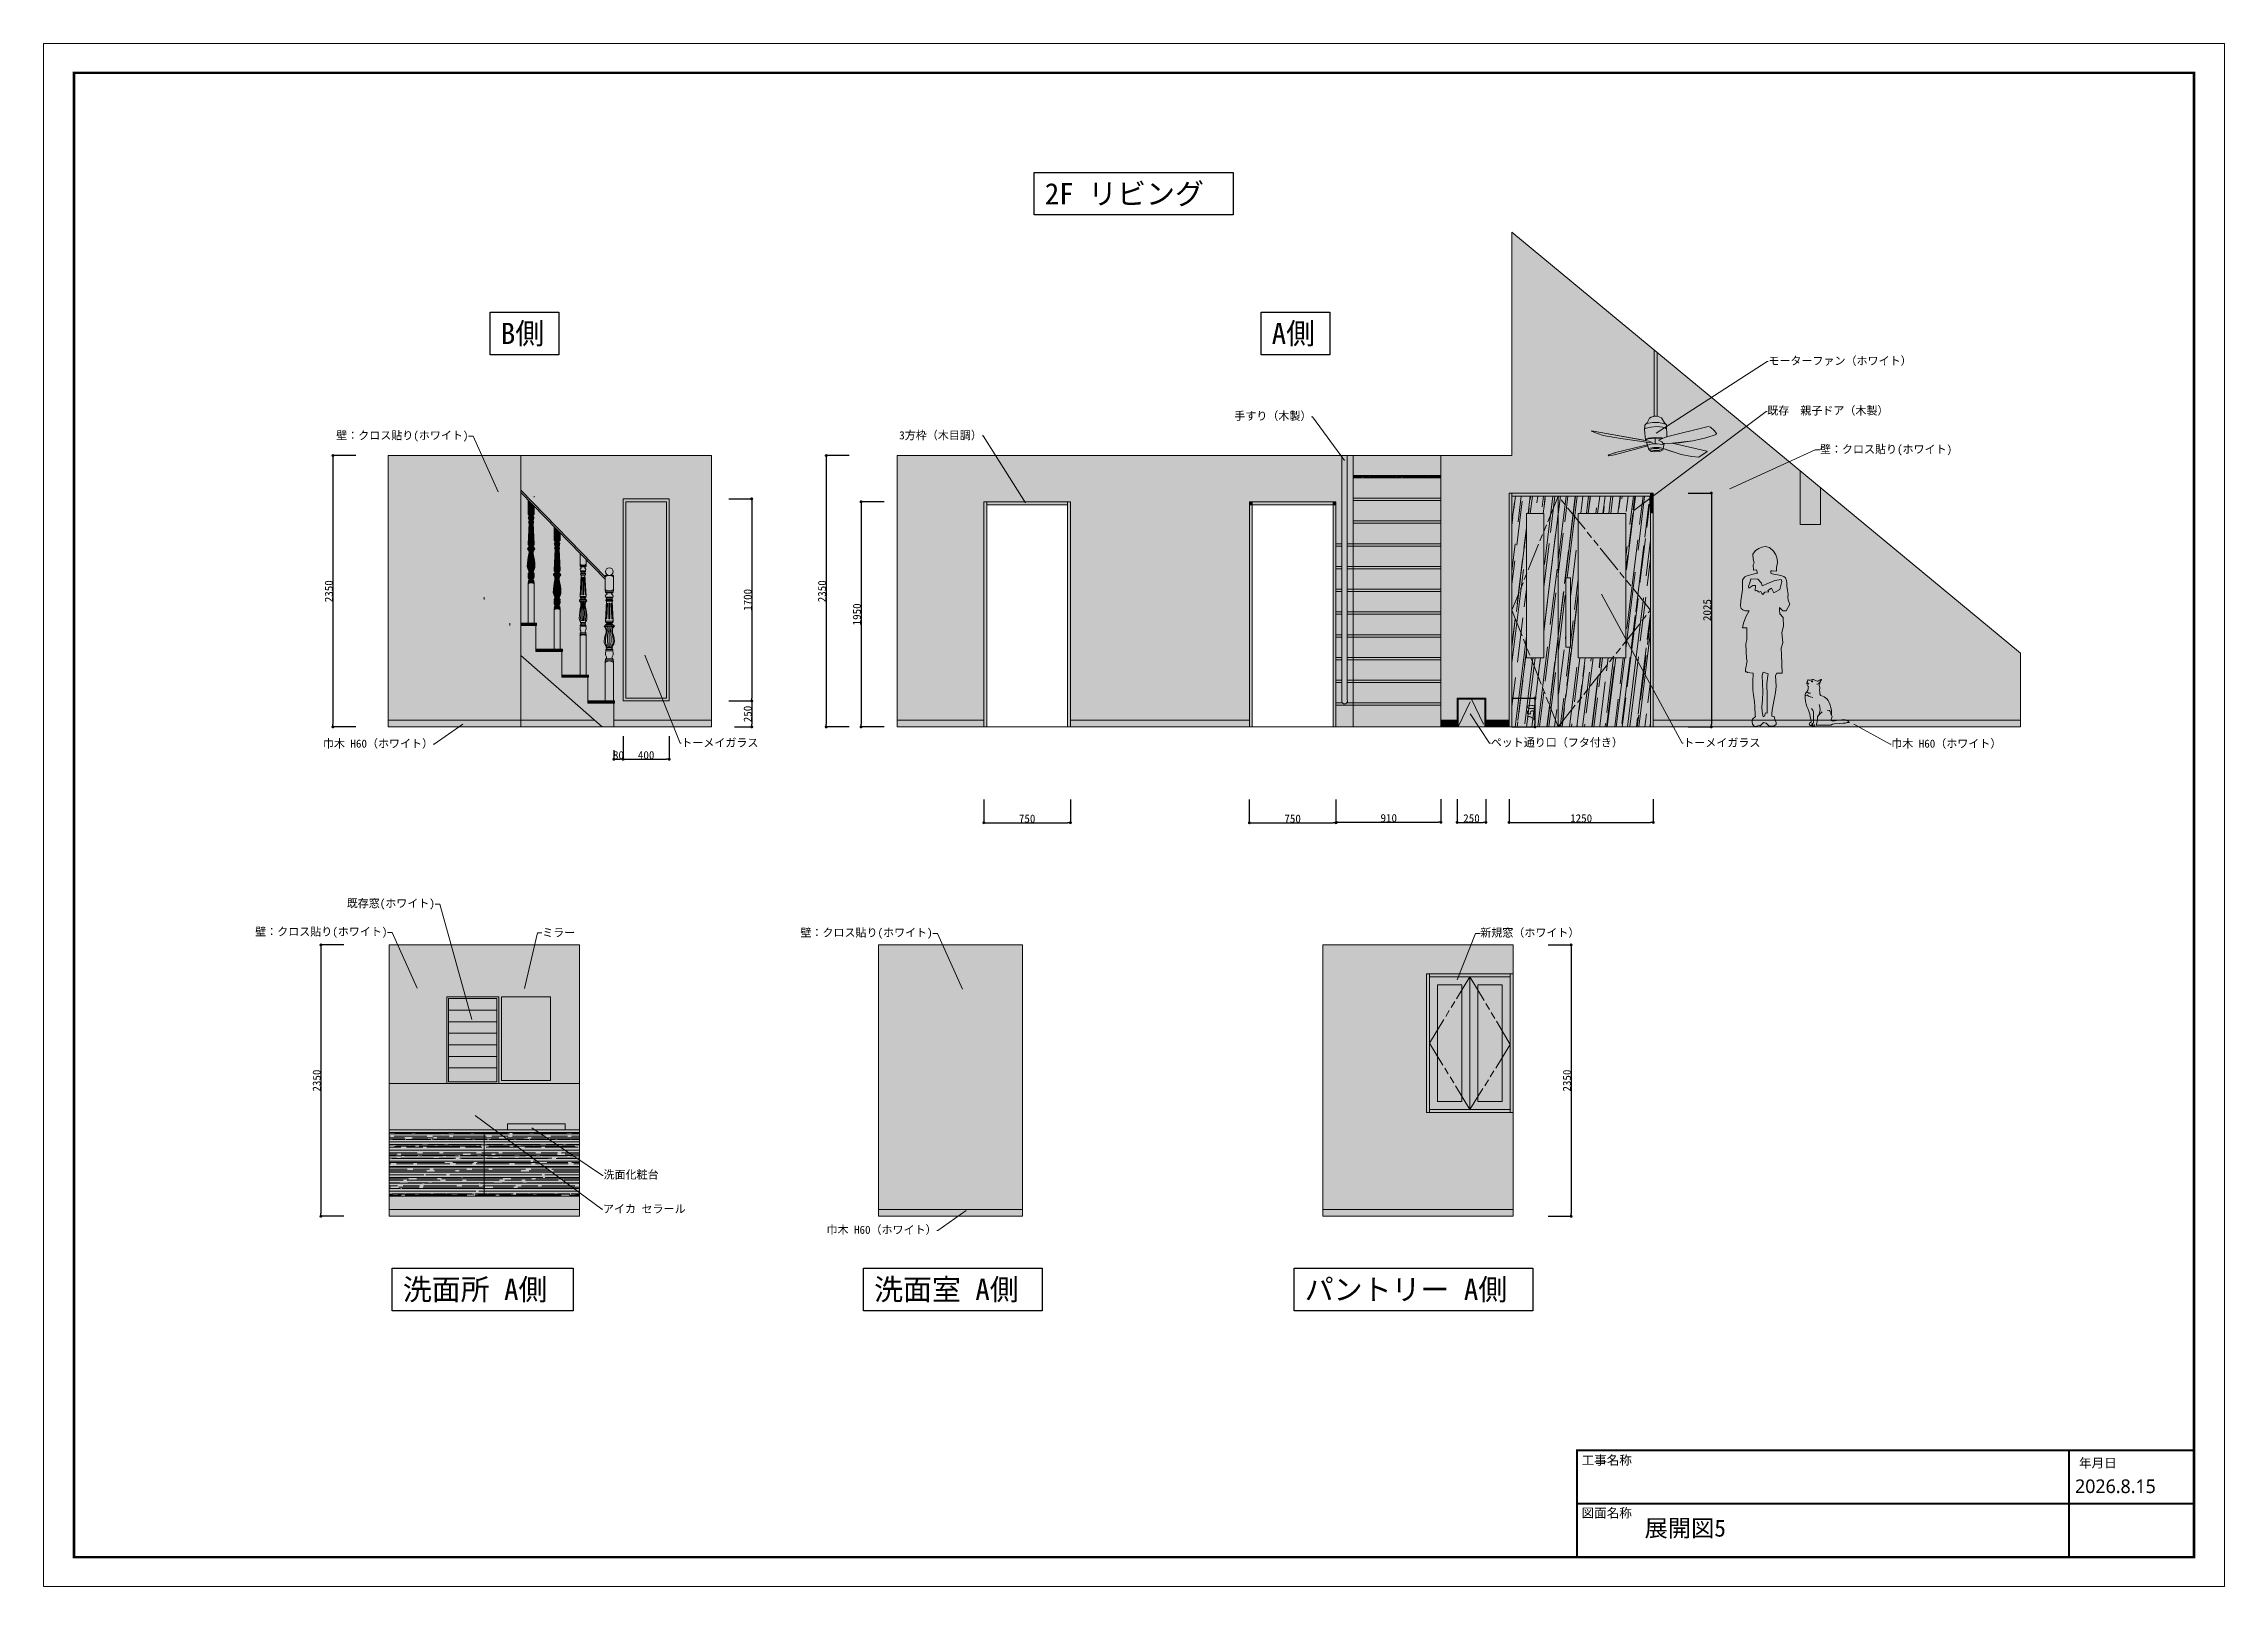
# Model space of a CAD drawing. Header units: millimetres. Extents: x -63086 to 144078, y -129912 to 13382.
# Drawn here: x 13391 to 32285, y -118755 to -105394 of the extents above; entities that cross this region are included whole.
import ezdxf
from ezdxf import colors
from ezdxf.entities.mleader import LeaderData, LeaderLine
from ezdxf.math import Vec2, Vec3

# ---------------------------------------------------------------- set-up
doc = ezdxf.new("R2010")
doc.units = ezdxf.units.MM
doc.linetypes.add('ACAD_ISO09W100', pattern=[45, 24, -3, 6, -3, 6, -3])
doc.layers.get('0').update_dxf_attribs({"lineweight": 0})
for name, color, linetype, lineweight in [('002寸法', 7, 'Continuous', 0), ('01用紙枠', 7, 'Continuous', 5), ('展開', 7, 'Continuous', 9), ('展開建具用', 250, 'Continuous', 9)]:
    doc.layers.add(name, color=color, linetype=linetype, lineweight=lineweight)
doc.layers.add('文字', color=7, linetype='Continuous')
doc.styles.get("Standard").update_dxf_attribs({"font": 'MS Mincho.ttf'})
doc.styles.add('メイリオ', font='')
doc.styles.add('小岩', font='MS Mincho.ttf', dxfattribs={"height": 150})
doc.styles.get('メイリオ').set_extended_font_data('Meiryo')
doc.dimstyles.new('寸法', dxfattribs={"dimtxt": 70, "dimasz": 25, "dimexe": 1.5, "dimexo": 200, "dimtad": 1, "dimdec": 0, "dimtxsty": 'Standard', "dimblk": 'DOT', "dimcen": 2.5, "dimadec": 0, "dimazin": 0, "dimtfac": 1, "dimtdec": 0, "dimtmove": 0, "dimatfit": 3, "dimfxl": 200, "dimfxlon": 1, "dimarcsym": 0})
pattern_1 = [(0, (-4519.976, -28091.644), (25.7048, 11.684), [175.26, -23.368, 58.42, -11.684]), (0, (-4504.436, -28085.802), (-11.684, 15.53972), [35.052, -3.85572, 70.104, -8.763]), (0, (-4514.134, -28081.713), (60.7568, 7.82828), [93.472, -16.3576, 46.736, -11.684])]
pattern_2 = [(0, (7570.81, -28341.644), (25.7048, 11.684), [175.26, -23.368, 58.42, -11.684]), (0, (7586.35, -28335.802), (-11.684, 15.53972), [35.052, -3.85572, 70.104, -8.763]), (0, (7576.6525, -28331.713), (60.7568, 7.82828), [93.472, -16.3576, 46.736, -11.684])]

msp = doc.modelspace()

# ---------------------------------------------------------------- texts
at = {"layer": '01用紙枠', "style": 'メイリオ'}
for s, height, p in [('工事名称', 79.79576, (26716.0948, -117702.3643)), ('年月日', 79.79576, (31025.066, -117726.473)), ('2026.8.15', 118.34631, (30991.3193, -117947.3961)), ('図面名称', 79.79576, (26716.0948, -118159.195))]:
    msp.add_text(s, height=height, dxfattribs=at).set_placement(p)
at = {"layer": '文字', "ltscale": 10, "char_height": 183.84467, "attachment_point": 1, "style": '小岩', "bg_fill": 16, "box_fill_scale": 1.5, "bg_fill_color": 256, "bg_fill_transparency": 0}
for s, width, insert in [('2F リビング', 1540.725493, (22064.9435, -106602.4826)), ('B側', 411.614703, (17352.1314, -107812.4578)), ('A側', 411.614703, (24030.8843, -107812.4578)), ('洗面所 A側', 1384.326536, (16502.7055, -116091.9777)), ('洗面室 A側', 1364.981192, (20585.8434, -116091.9777)), ('パントリー A側', 1884.552458, (24316.8032, -116091.9777))]:
    msp.add_mtext_dynamic_manual_height_columns(s, width=width, gutter_width=919.2234, heights=[238.4728], dxfattribs=dict(at, insert=insert))
at = {"layer": '文字', "ltscale": 10, "insert": (27261.2066, -118176.9784), "char_height": 147.71164, "attachment_point": 1, "style": '小岩'}
msp.add_mtext_dynamic_manual_height_columns('展開図5', width=1814.497508, gutter_width=738.5582, heights=[0], dxfattribs=at)

# ---------------------------------------------------------------- blocks, each defined once
blk = doc.blocks.new('_Dot')
at = {"color": 0, "linetype": 'ByBlock', "lineweight": -2}
blk.add_line((-0.5, 0), (-1, 0), dxfattribs=at)
at = {"color": 0, "linetype": 'ByBlock', "const_width": 0.5}
blk.add_lwpolyline([(-0.25, 0, 1), (0.25, 0, 1)], format="xyb", close=True, dxfattribs=at)
blk = doc.blocks.new('*D767')
at = {"layer": '002寸法', "color": 0, "lineweight": -2, "ltscale": 10, "transparency": 16777216}
for p, q in [((16097, -108962), (15896, -108962)), ((15897, -108987), (15897, -111287)), ((16097, -111312), (15896, -111312))]:
    blk.add_line(p, q, dxfattribs=at)
at = {"layer": 'Defpoints', "color": 0, "ltscale": 10, "transparency": 16777216}
for p in [(16376, -108962), (15897, -111312), (16376, -111312)]:
    blk.add_point(p, dxfattribs=at)
at = {"layer": '002寸法', "color": 0, "lineweight": -2, "ltscale": 10, "transparency": 16777216, "xscale": 25, "yscale": 25, "zscale": 25}
for p, rotation in [((15897, -108962), 90), ((15897, -111312), 270)]:
    blk.add_blockref('_Dot', p, dxfattribs=dict(at, rotation=rotation))
at = {"layer": '002寸法', "color": 0, "ltscale": 10, "transparency": 16777216, "insert": (15862, -110137), "char_height": 70, "attachment_point": 5, "rotation": 90}
blk.add_mtext('2350', dxfattribs=at)
blk = doc.blocks.new('*D768')
at = {"layer": '002寸法', "color": 0, "lineweight": -2, "ltscale": 10, "transparency": 16777216}
for p, q in [((18411, -111392), (18411, -111594)), ((18331, -111512), (18331, -111594)), ((18356, -111592), (18386, -111592))]:
    blk.add_line(p, q, dxfattribs=at)
at = {"layer": 'Defpoints', "color": 0, "ltscale": 10, "transparency": 16777216}
for p in [(18411, -111087), (18331, -111312), (18411, -111592)]:
    blk.add_point(p, dxfattribs=at)
at = {"layer": '002寸法', "color": 0, "lineweight": -2, "ltscale": 10, "transparency": 16777216, "xscale": 25, "yscale": 25, "zscale": 25, "rotation": 180}
blk.add_blockref('_Dot', (18331, -111592), dxfattribs=at)
at = {"layer": '002寸法', "color": 0, "lineweight": -2, "ltscale": 10, "transparency": 16777216, "xscale": 25, "yscale": 25, "zscale": 25}
blk.add_blockref('_Dot', (18411, -111592), dxfattribs=at)
at = {"layer": '002寸法', "color": 0, "ltscale": 10, "transparency": 16777216, "insert": (18371, -111557), "char_height": 70, "attachment_point": 5}
blk.add_mtext('80', dxfattribs=at)
blk = doc.blocks.new('*D769')
at = {"layer": '002寸法', "color": 0, "lineweight": -2, "ltscale": 10, "transparency": 16777216}
for p, q in [((18411, -111392), (18411, -111594)), ((18811, -111392), (18811, -111594)), ((18436, -111592), (18786, -111592))]:
    blk.add_line(p, q, dxfattribs=at)
at = {"layer": 'Defpoints', "color": 0, "ltscale": 10, "transparency": 16777216}
for p in [(18411, -111087), (18811, -111087), (18811, -111592)]:
    blk.add_point(p, dxfattribs=at)
at = {"layer": '002寸法', "color": 0, "lineweight": -2, "ltscale": 10, "transparency": 16777216, "xscale": 25, "yscale": 25, "zscale": 25, "rotation": 180}
blk.add_blockref('_Dot', (18411, -111592), dxfattribs=at)
at = {"layer": '002寸法', "color": 0, "lineweight": -2, "ltscale": 10, "transparency": 16777216, "xscale": 25, "yscale": 25, "zscale": 25}
blk.add_blockref('_Dot', (18811, -111592), dxfattribs=at)
at = {"layer": '002寸法', "color": 0, "ltscale": 10, "transparency": 16777216, "insert": (18611, -111557), "char_height": 70, "attachment_point": 5}
blk.add_mtext('400', dxfattribs=at)
blk = doc.blocks.new('*D770')
at = {"layer": '002寸法', "color": 0, "lineweight": -2, "ltscale": 10, "transparency": 16777216}
for p, q in [((19326, -109337), (19528, -109337)), ((19526, -109362), (19526, -111062)), ((19326, -111087), (19528, -111087))]:
    blk.add_line(p, q, dxfattribs=at)
at = {"layer": 'Defpoints', "color": 0, "ltscale": 10, "transparency": 16777216}
for p in [(18811, -109337), (18811, -111087), (19526, -111087)]:
    blk.add_point(p, dxfattribs=at)
at = {"layer": '002寸法', "color": 0, "lineweight": -2, "ltscale": 10, "transparency": 16777216, "xscale": 25, "yscale": 25, "zscale": 25}
for p, rotation in [((19526, -109337), 90), ((19526, -111087), 270)]:
    blk.add_blockref('_Dot', p, dxfattribs=dict(at, rotation=rotation))
at = {"layer": '002寸法', "color": 0, "ltscale": 10, "transparency": 16777216, "insert": (19491, -110212), "char_height": 70, "attachment_point": 5, "rotation": 90}
blk.add_mtext('1700', dxfattribs=at)
blk = doc.blocks.new('*D771')
at = {"layer": '002寸法', "color": 0, "lineweight": -2, "ltscale": 10, "transparency": 16777216}
for p, q in [((19326, -111087), (19528, -111087)), ((19526, -111112), (19526, -111287)), ((19376, -111312), (19528, -111312))]:
    blk.add_line(p, q, dxfattribs=at)
at = {"layer": 'Defpoints', "color": 0, "ltscale": 10, "transparency": 16777216}
for p in [(18811, -111087), (19176, -111312), (19526, -111312)]:
    blk.add_point(p, dxfattribs=at)
at = {"layer": '002寸法', "color": 0, "lineweight": -2, "ltscale": 10, "transparency": 16777216, "xscale": 25, "yscale": 25, "zscale": 25}
for p, rotation in [((19526, -111087), 90), ((19526, -111312), 270)]:
    blk.add_blockref('_Dot', p, dxfattribs=dict(at, rotation=rotation))
at = {"layer": '002寸法', "color": 0, "ltscale": 10, "transparency": 16777216, "insert": (19491, -111200), "char_height": 70, "attachment_point": 5, "rotation": 90}
blk.add_mtext('250', dxfattribs=at)
blk = doc.blocks.new('*D772')
at = {"layer": '002寸法', "color": 0, "lineweight": -2, "ltscale": 10, "transparency": 16777216}
for p, q in [((20371, -108962), (20169, -108962)), ((20171, -108987), (20171, -111287)), ((20371, -111312), (20169, -111312))]:
    blk.add_line(p, q, dxfattribs=at)
at = {"layer": 'Defpoints', "color": 0, "ltscale": 10, "transparency": 16777216}
for p in [(20589, -108962), (20171, -111312), (20589, -111312)]:
    blk.add_point(p, dxfattribs=at)
at = {"layer": '002寸法', "color": 0, "lineweight": -2, "ltscale": 10, "transparency": 16777216, "xscale": 25, "yscale": 25, "zscale": 25}
for p, rotation in [((20171, -108962), 90), ((20171, -111312), 270)]:
    blk.add_blockref('_Dot', p, dxfattribs=dict(at, rotation=rotation))
at = {"layer": '002寸法', "color": 0, "ltscale": 10, "transparency": 16777216, "insert": (20135, -110137), "char_height": 70, "attachment_point": 5, "rotation": 90}
blk.add_mtext('2350', dxfattribs=at)
blk = doc.blocks.new('*D773')
at = {"layer": '002寸法', "color": 0, "lineweight": -2, "ltscale": 10, "transparency": 16777216}
for p, q in [((20673, -109362), (20471, -109362)), ((20473, -109387), (20473, -111287)), ((20673, -111312), (20471, -111312))]:
    blk.add_line(p, q, dxfattribs=at)
at = {"layer": 'Defpoints', "color": 0, "ltscale": 10, "transparency": 16777216}
for p in [(21537, -109362), (20473, -111312), (21537, -111312)]:
    blk.add_point(p, dxfattribs=at)
at = {"layer": '002寸法', "color": 0, "lineweight": -2, "ltscale": 10, "transparency": 16777216, "xscale": 25, "yscale": 25, "zscale": 25}
for p, rotation in [((20473, -109362), 90), ((20473, -111312), 270)]:
    blk.add_blockref('_Dot', p, dxfattribs=dict(at, rotation=rotation))
at = {"layer": '002寸法', "color": 0, "ltscale": 10, "transparency": 16777216, "insert": (20437, -110337), "char_height": 70, "attachment_point": 5, "rotation": 90}
blk.add_mtext('1950', dxfattribs=at)
blk = doc.blocks.new('*D774')
at = {"layer": '002寸法', "color": 0, "lineweight": -2, "ltscale": 10, "transparency": 16777216}
for p, q in [((21537, -111942), (21537, -112144)), ((22287, -111942), (22287, -112144)), ((21562, -112142), (22262, -112142))]:
    blk.add_line(p, q, dxfattribs=at)
at = {"layer": 'Defpoints', "color": 0, "ltscale": 10, "transparency": 16777216}
for p in [(21537, -111738), (22287, -111738), (22287, -112142)]:
    blk.add_point(p, dxfattribs=at)
at = {"layer": '002寸法', "color": 0, "lineweight": -2, "ltscale": 10, "transparency": 16777216, "xscale": 25, "yscale": 25, "zscale": 25, "rotation": 180}
blk.add_blockref('_Dot', (21537, -112142), dxfattribs=at)
at = {"layer": '002寸法', "color": 0, "lineweight": -2, "ltscale": 10, "transparency": 16777216, "xscale": 25, "yscale": 25, "zscale": 25}
blk.add_blockref('_Dot', (22287, -112142), dxfattribs=at)
at = {"layer": '002寸法', "color": 0, "ltscale": 10, "transparency": 16777216, "insert": (21912, -112107), "char_height": 70, "attachment_point": 5}
blk.add_mtext('750', dxfattribs=at)
blk = doc.blocks.new('*D775')
at = {"layer": '002寸法', "color": 0, "lineweight": -2, "ltscale": 10, "transparency": 16777216}
for p, q in [((23837, -111942), (23837, -112144)), ((24587, -111942), (24587, -112144)), ((23862, -112142), (24562, -112142))]:
    blk.add_line(p, q, dxfattribs=at)
at = {"layer": 'Defpoints', "color": 0, "ltscale": 10, "transparency": 16777216}
for p in [(23837, -111738), (24587, -111738), (24587, -112142)]:
    blk.add_point(p, dxfattribs=at)
at = {"layer": '002寸法', "color": 0, "lineweight": -2, "ltscale": 10, "transparency": 16777216, "xscale": 25, "yscale": 25, "zscale": 25, "rotation": 180}
blk.add_blockref('_Dot', (23837, -112142), dxfattribs=at)
at = {"layer": '002寸法', "color": 0, "lineweight": -2, "ltscale": 10, "transparency": 16777216, "xscale": 25, "yscale": 25, "zscale": 25}
blk.add_blockref('_Dot', (24587, -112142), dxfattribs=at)
at = {"layer": '002寸法', "color": 0, "ltscale": 10, "transparency": 16777216, "insert": (24212, -112107), "char_height": 70, "attachment_point": 5}
blk.add_mtext('750', dxfattribs=at)
blk = doc.blocks.new('*D776')
at = {"layer": '002寸法', "color": 0, "lineweight": -2, "ltscale": 10, "transparency": 16777216}
for p, q in [((25497, -111938), (25497, -112139)), ((24593, -112138), (24593, -112136)), ((24618, -112138), (25472, -112138))]:
    blk.add_line(p, q, dxfattribs=at)
at = {"layer": 'Defpoints', "color": 0, "ltscale": 10, "transparency": 16777216}
for p in [(25497, -111738), (24593, -112143), (25497, -112138)]:
    blk.add_point(p, dxfattribs=at)
at = {"layer": '002寸法', "color": 0, "lineweight": -2, "ltscale": 10, "transparency": 16777216, "xscale": 25, "yscale": 25, "zscale": 25, "rotation": 180}
blk.add_blockref('_Dot', (24593, -112138), dxfattribs=at)
at = {"layer": '002寸法', "color": 0, "lineweight": -2, "ltscale": 10, "transparency": 16777216, "xscale": 25, "yscale": 25, "zscale": 25}
blk.add_blockref('_Dot', (25497, -112138), dxfattribs=at)
at = {"layer": '002寸法', "color": 0, "ltscale": 10, "transparency": 16777216, "insert": (25045, -112102), "char_height": 70, "attachment_point": 5}
blk.add_mtext('910', dxfattribs=at)
blk = doc.blocks.new('*D777')
at = {"layer": '002寸法', "color": 0, "lineweight": -2, "ltscale": 10, "transparency": 16777216}
for p, q in [((25637, -111939), (25637, -112141)), ((25887, -111939), (25887, -112141)), ((25662, -112139), (25862, -112139))]:
    blk.add_line(p, q, dxfattribs=at)
at = {"layer": 'Defpoints', "color": 0, "ltscale": 10, "transparency": 16777216}
for p in [(25637, -111738), (25887, -111738), (25887, -112139)]:
    blk.add_point(p, dxfattribs=at)
at = {"layer": '002寸法', "color": 0, "lineweight": -2, "ltscale": 10, "transparency": 16777216, "xscale": 25, "yscale": 25, "zscale": 25, "rotation": 180}
blk.add_blockref('_Dot', (25637, -112139), dxfattribs=at)
at = {"layer": '002寸法', "color": 0, "lineweight": -2, "ltscale": 10, "transparency": 16777216, "xscale": 25, "yscale": 25, "zscale": 25}
blk.add_blockref('_Dot', (25887, -112139), dxfattribs=at)
at = {"layer": '002寸法', "color": 0, "ltscale": 10, "transparency": 16777216, "insert": (25762, -112104), "char_height": 70, "attachment_point": 5}
blk.add_mtext('250', dxfattribs=at)
blk = doc.blocks.new('*D778')
at = {"layer": '002寸法', "color": 0, "lineweight": -2, "ltscale": 10, "transparency": 16777216}
for p, q in [((26112, -111062), (26314, -111062)), ((26312, -111087), (26312, -111287)), ((26112, -111312), (26314, -111312))]:
    blk.add_line(p, q, dxfattribs=at)
at = {"layer": 'Defpoints', "color": 0, "ltscale": 10, "transparency": 16777216}
for p in [(25887, -111062), (25887, -111312), (26312, -111312)]:
    blk.add_point(p, dxfattribs=at)
at = {"layer": '002寸法', "color": 0, "lineweight": -2, "ltscale": 10, "transparency": 16777216, "xscale": 25, "yscale": 25, "zscale": 25}
for p, rotation in [((26312, -111062), 90), ((26312, -111312), 270)]:
    blk.add_blockref('_Dot', p, dxfattribs=dict(at, rotation=rotation))
at = {"layer": '002寸法', "color": 0, "ltscale": 10, "transparency": 16777216, "insert": (26277, -111187), "char_height": 70, "attachment_point": 5, "rotation": 90}
blk.add_mtext('250', dxfattribs=at)
blk = doc.blocks.new('*D779')
at = {"layer": '002寸法', "color": 0, "lineweight": -2, "ltscale": 10, "transparency": 16777216}
for p, q in [((26087, -111939), (26087, -112141)), ((27337, -111939), (27337, -112141)), ((26112, -112139), (27312, -112139))]:
    blk.add_line(p, q, dxfattribs=at)
at = {"layer": 'Defpoints', "color": 0, "ltscale": 10, "transparency": 16777216}
for p in [(26087, -111738), (27337, -111738), (27337, -112139)]:
    blk.add_point(p, dxfattribs=at)
at = {"layer": '002寸法', "color": 0, "lineweight": -2, "ltscale": 10, "transparency": 16777216, "xscale": 25, "yscale": 25, "zscale": 25, "rotation": 180}
blk.add_blockref('_Dot', (26087, -112139), dxfattribs=at)
at = {"layer": '002寸法', "color": 0, "lineweight": -2, "ltscale": 10, "transparency": 16777216, "xscale": 25, "yscale": 25, "zscale": 25}
blk.add_blockref('_Dot', (27337, -112139), dxfattribs=at)
at = {"layer": '002寸法', "color": 0, "ltscale": 10, "transparency": 16777216, "insert": (26712, -112104), "char_height": 70, "attachment_point": 5}
blk.add_mtext('1250', dxfattribs=at)
blk = doc.blocks.new('*D780')
at = {"layer": '002寸法', "color": 0, "lineweight": -2, "ltscale": 10, "transparency": 16777216}
for p, q in [((27640, -109287), (27842, -109287)), ((27840, -109312), (27840, -111287)), ((27640, -111312), (27842, -111312))]:
    blk.add_line(p, q, dxfattribs=at)
at = {"layer": 'Defpoints', "color": 0, "ltscale": 10, "transparency": 16777216}
for p in [(27337, -109287), (27337, -111312), (27840, -111312)]:
    blk.add_point(p, dxfattribs=at)
at = {"layer": '002寸法', "color": 0, "lineweight": -2, "ltscale": 10, "transparency": 16777216, "xscale": 25, "yscale": 25, "zscale": 25}
for p, rotation in [((27840, -109287), 90), ((27840, -111312), 270)]:
    blk.add_blockref('_Dot', p, dxfattribs=dict(at, rotation=rotation))
at = {"layer": '002寸法', "color": 0, "ltscale": 10, "transparency": 16777216, "insert": (27804, -110300), "char_height": 70, "attachment_point": 5, "rotation": 90}
blk.add_mtext('2025', dxfattribs=at)
blk = doc.blocks.new('*D781')
at = {"layer": '002寸法', "color": 0, "lineweight": -2, "ltscale": 10, "transparency": 16777216}
for p, q in [((15993, -113200), (15791, -113200)), ((15793, -113225), (15793, -115525)), ((15993, -115550), (15791, -115550))]:
    blk.add_line(p, q, dxfattribs=at)
at = {"layer": 'Defpoints', "color": 0, "ltscale": 10, "transparency": 16777216}
for p in [(16383, -113200), (15793, -115550), (16383, -115550)]:
    blk.add_point(p, dxfattribs=at)
at = {"layer": '002寸法', "color": 0, "lineweight": -2, "ltscale": 10, "transparency": 16777216, "xscale": 25, "yscale": 25, "zscale": 25}
for p, rotation in [((15793, -113200), 90), ((15793, -115550), 270)]:
    blk.add_blockref('_Dot', p, dxfattribs=dict(at, rotation=rotation))
at = {"layer": '002寸法', "color": 0, "ltscale": 10, "transparency": 16777216, "insert": (15757, -114375), "char_height": 70, "attachment_point": 5, "rotation": 90}
blk.add_mtext('2350', dxfattribs=at)
blk = doc.blocks.new('*D782')
at = {"layer": '002寸法', "color": 0, "lineweight": -2, "ltscale": 10, "transparency": 16777216}
for p, q in [((26425, -113200), (26626, -113200)), ((26625, -113225), (26625, -115525)), ((26425, -115550), (26626, -115550))]:
    blk.add_line(p, q, dxfattribs=at)
at = {"layer": 'Defpoints', "color": 0, "ltscale": 10, "transparency": 16777216}
for p in [(26123, -113200), (26123, -115550), (26625, -115550)]:
    blk.add_point(p, dxfattribs=at)
at = {"layer": '002寸法', "color": 0, "lineweight": -2, "ltscale": 10, "transparency": 16777216, "xscale": 25, "yscale": 25, "zscale": 25}
for p, rotation in [((26625, -113200), 90), ((26625, -115550), 270)]:
    blk.add_blockref('_Dot', p, dxfattribs=dict(at, rotation=rotation))
at = {"layer": '002寸法', "color": 0, "ltscale": 10, "transparency": 16777216, "insert": (26589, -114375), "char_height": 70, "attachment_point": 5, "rotation": 90}
blk.add_mtext('2350', dxfattribs=at)
blk = doc.blocks.new('人物（CAD素材.com）59af2fe9')
at = {"color": 0, "linetype": 'ByBlock', "lineweight": -2}
for points in [[(2, 1324), (-8, 1353), (-34, 1351), (-36, 1395), (-28, 1414), (-37, 1446), (-38, 1488), (-17, 1520), (12, 1537), (39, 1550), (71, 1554), (104, 1546), (140, 1516), (161, 1483), (172, 1449), (175, 1417), (167, 1374), (165, 1342), (128, 1343), (116, 1343), (117, 1325), (127, 1319), (202, 1303), (229, 1295), (245, 1283), (253, 1261), (255, 1238), (255, 1215), (261, 1175), (268, 1139), (264, 1119), (268, 1091), (282, 1056), (250, 999), (220, 998), (192, 1028), (191, 1006), (195, 973), (223, 941), (225, 864), (211, 809), (221, 722), (206, 674), (209, 618), (216, 458), (168, 457), (156, 437), (163, 343), (158, 291), (148, 245), (130, 155), (125, 113), (124, 87), (147, 82), (151, 57), (163, 32), (163, 12), (141, -1), (101, -1), (76, 26), (52, 30), (25, 2), (17, 4), (-17, -4), (-30, 3), (-41, 17), (-44, 36), (-43, 59), (-15, 84), (-18, 92), (-22, 170), (-26, 210), (-33, 268), (-39, 313), (-39, 382), (-37, 457), (-85, 465), (-90, 470), (-102, 469), (-102, 490), (-88, 564), (-95, 582), (-99, 711), (-92, 748), (-90, 850), (-128, 852), (-121, 892), (-100, 945), (-72, 998), (-107, 998), (-127, 1006), (-139, 1017), (-146, 1040), (-143, 1084), (-130, 1179), (-128, 1263), (-121, 1279), (-109, 1291), (-96, 1299), (-81, 1303), (-37, 1314), (-4, 1324)], [(-77, 1209), (-63, 1249), (-56, 1274), (4, 1273), (37, 1238), (43, 1215), (150, 1261), (206, 1270), (211, 1253), (196, 1183), (144, 1153), (122, 1193), (90, 1175), (98, 1161), (65, 1160), (48, 1139), (38, 1148), (31, 1166), (17, 1160), (-5, 1175), (-20, 1172), (-15, 1216), (-39, 1218), (-73, 1193)], [(51, 467), (93, 452), (91, 435), (83, 369), (85, 261), (86, 163), (85, 113), (70, 114), (61, 86), (51, 81), (41, 124), (38, 167), (45, 226), (46, 297), (44, 372), (41, 435), (46, 462)]]:
    blk.add_lwpolyline(points, close=True, dxfattribs=at)
blk = doc.blocks.new('猫3（CAD素材.com）')
at = {"color": 0, "linetype": 'ByBlock', "lineweight": -2}
for points in [[(-46, 5), (-54, 1), (-82, 1), (-170, 3), (-185, 11), (-203, 15), (-248, 17), (-278, 19), (-296, 19), (-309, 24), (-326, 25), (-328, 29), (-325, 35), (-311, 43), (-296, 49), (-284, 50), (-239, 46), (-219, 43), (-202, 41), (-179, 41), (-174, 44), (-173, 55), (-176, 61), (-181, 78), (-176, 90), (-175, 106), (-175, 128), (-170, 156), (-162, 184), (-153, 204), (-147, 217), (-137, 229), (-124, 240), (-113, 248), (-98, 254), (-84, 258), (-80, 261), (-76, 270), (-74, 273), (-75, 287), (-75, 293), (-72, 300), (-71, 305), (-72, 309), (-73, 311), (-74, 317), (-75, 329), (-72, 336), (-70, 344), (-70, 352), (-74, 364), (-78, 371), (-79, 377), (-80, 380), (-81, 383)], [(-49, 356), (-56, 357), (-62, 361), (-66, 365), (-74, 372), (-79, 382), (-81, 383), (-85, 390), (-89, 396), (-88, 398), (-84, 399), (-79, 396), (-71, 391), (-64, 387), (-58, 384), (-54, 382), (-52, 382), (-38, 388), (-27, 394), (-21, 397), (-10, 398), (-6, 396), (-3, 395), (5, 391), (14, 391), (21, 393), (25, 394), (27, 394), (30, 392), (32, 384), (34, 380), (35, 376), (35, 372), (30, 367), (25, 363), (22, 360), (20, 357)], [(0, 381), (-5, 379), (-8, 379), (-11, 380), (-12, 383), (-13, 386)], [(-11, 386), (-8, 385), (-3, 384), (-2, 382)], [(45, 260), (36, 261), (32, 264), (28, 258), (23, 253), (7, 248), (-15, 243)], [(35, 372), (36, 369), (39, 365), (37, 359), (35, 354), (25, 338), (24, 333), (25, 328), (27, 316), (27, 312), (30, 305), (36, 298), (37, 294), (38, 289), (43, 284), (49, 277), (52, 268), (51, 252), (53, 236), (49, 208), (44, 183), (37, 164), (30, 147), (20, 123), (11, 97), (10, 76), (3, 52), (1, 45), (1, 34), (1, 28), (7, 24), (14, 20), (18, 13), (16, 4), (12, 1), (8, -1), (0, 0), (-4, 0)], [(31, 288), (19, 280), (5, 280)], [(-138, 133), (-159, 129), (-164, 122), (-170, 109), (-173, 88)], [(-94, 119), (-86, 110), (-77, 102), (-72, 89)], [(-4, 147), (-8, 137), (-16, 127), (-19, 117), (-20, 95), (-19, 70), (-19, 44), (-19, 22), (-12, 18), (-6, 10), (-5, 3), (-4, 0), (-11, -6), (-17, -7), (-26, -11), (-39, -8), (-42, -4), (-45, 1), (-47, 9), (-46, 15), (-53, 31), (-54, 58), (-54, 75), (-63, 89), (-72, 106), (-77, 136), (-74, 161), (-70, 180)], [(-30, 7), (-28, 1), (-27, -5), (-28, -8), (-30, -9), (-31, -10)], [(-15, -7), (-13, -2), (-12, 4), (-14, 6), (-16, 8)]]:
    blk.add_lwpolyline(points, dxfattribs=at)

# ---------------------------------------------------------------- dimensions: what is measured, and where the dimension line sits
at = {"layer": '002寸法', "ltscale": 10}
for base, p1, p2, picture, middle in [((15897.3265, -111312.4952), (16375.8562, -108962.4952), (16375.8562, -111312.4952), '*D767', (15861.7015, -110137.4952)), ((20170.6889, -111312.4952), (20589.1971, -108962.4952), (20589.1971, -111312.4952), '*D772', (20135.0639, -110137.4952)), ((20472.7217, -111312.4952), (21537.2752, -109362.4952), (21537.2752, -111312.4952), '*D773', (20437.0967, -110337.4952)), ((27840.0023, -111312.4952), (27337.2752, -109287.4952), (27337.2752, -111312.4952), '*D780', (27804.3773, -110299.9952)), ((26312.2752, -111312.4952), (25887.2752, -111062.4952), (25887.2752, -111312.4952), '*D778', (26276.6502, -111187.4952)), ((15792.8051, -115550.275), (16383.3899, -113200.275), (16383.3899, -115550.275), '*D781', (15757.1801, -114375.275)), ((26624.9543, -115550.275), (26123.2114, -113200.275), (26123.2114, -115550.275), '*D782', (26589.3293, -114375.275))]:
    dim = msp.add_linear_dim(base=base, p1=p1, p2=p2, angle=90, dimstyle='寸法', dxfattribs=at)
    dim.commit()
    dim.dimension.update_dxf_attribs({"geometry": picture, "text_midpoint": middle})
dim = msp.add_linear_dim(base=(19526.4322, -111087.4952), p1=(18811.165, -109337.4952), p2=(18811.165, -111087.4952), angle=90, text='1700', dimstyle='寸法', dxfattribs=at)
dim.commit()
dim.dimension.update_dxf_attribs({"geometry": '*D770', "text_midpoint": (19490.8072, -110212.4952)})
dim = msp.add_linear_dim(base=(18411.165, -111592.2578), p1=(18331.165, -111312.4952), p2=(18411.165, -111087.4952), dimstyle='寸法', dxfattribs=at)
dim.commit()
dim.dimension.update_dxf_attribs({"geometry": '*D768', "text_midpoint": (18371.165, -111592.2578), "dimtype": 160})
dim = msp.add_linear_dim(base=(18811.165, -111592.2578), p1=(18411.165, -111087.4952), p2=(18811.165, -111087.4952), dimstyle='寸法', override={"dimtmove": 1}, dxfattribs=at)
dim.commit()
dim.dimension.update_dxf_attribs({"geometry": '*D769', "text_midpoint": (18611.165, -111556.6328)})
dim = msp.add_linear_dim(base=(19526.4322, -111312.4952), p1=(18811.165, -111087.4952), p2=(19175.8562, -111312.4952), angle=90, text='250', dimstyle='寸法', override={"dimtmove": 1}, dxfattribs=at)
dim.commit()
dim.dimension.update_dxf_attribs({"geometry": '*D771', "text_midpoint": (19490.8072, -111199.9952)})
for base, p1, p2, picture, middle in [((22287.2752, -112142.1418), (21537.2752, -111738.3842), (22287.2752, -111738.3842), '*D774', (21912.2752, -112106.5168)), ((24587.2752, -112142.1418), (23837.2752, -111738.3842), (24587.2752, -111738.3842), '*D775', (24212.2752, -112106.5168)), ((25887.2752, -112139.4276), (25637.2752, -111738.3842), (25887.2752, -111738.3842), '*D777', (25762.2752, -112103.8026)), ((27337.2752, -112139.4276), (26087.2752, -111738.3842), (27337.2752, -111738.3842), '*D779', (26712.2752, -112103.8026))]:
    dim = msp.add_linear_dim(base=base, p1=p1, p2=p2, dimstyle='寸法', dxfattribs=at)
    dim.commit()
    dim.dimension.update_dxf_attribs({"geometry": picture, "text_midpoint": middle})
dim = msp.add_linear_dim(base=(25497.2752, -112137.9302), p1=(24593.4702, -112142.9687), p2=(25497.2752, -111738.3842), text='910', dimstyle='寸法', dxfattribs=at)
dim.commit()
dim.dimension.update_dxf_attribs({"geometry": '*D776', "text_midpoint": (25045.3727, -112102.3052)})

# ---------------------------------------------------------------- hatches: boundary and pattern name
at = {"ltscale": 10, "true_color": 0x9c5e31, "transparency": 33554541}
h = msp.add_hatch(dxfattribs=at)
h.set_pattern_fill('AR-RROOF', color=25, scale=3.8, angle=83)
h.set_pattern_definition([(83, (771.12, -343.57), (-69.92233, 222.52405), [1447.8, -193.04, 482.6, -96.52]), (83, (738.87, -210.27), (-139.17757, -80.15599), [289.56, -31.8516, 579.12, -72.39]), (83, (695.574, -285.67), (-3.01966, 506.04398), [772.16, -135.128, 386.08, -96.52])])
h.paths.add_polyline_path([(27312.2752, -109312.4952), (26512.2752, -109312.4952), (26512.2752, -111312.4952), (27312.2752, -111312.4952)])
h.paths.add_polyline_path([(27099.7752, -109462.4952), (27099.7752, -110712.4952), (26687.2752, -110712.4952), (26687.2752, -109462.4952)], flags=16)
h.paths.add_polyline_path([(26619.7752, -110022.0762), (26619.7752, -110621.3132), (26579.7752, -110621.3132), (26579.7752, -110022.0762), (26599.7752, -110022.0762)], flags=16)
h.paths.add_polyline_path([(26512.2752, -109312.4952), (26112.2752, -109312.4952), (26112.2752, -111312.4952), (26512.2752, -111312.4952)])
h.paths.add_polyline_path([(26387.2752, -109462.4952), (26387.2752, -110712.4952), (26237.2752, -110712.4952), (26237.2752, -109462.4952), (26312.2752, -109462.4952)], flags=16)
h = msp.add_hatch(dxfattribs=at)
h.set_pattern_fill('AR-RROOF', color=25, scale=1.4)
h.set_pattern_definition([(0, (606.99, 450.25), (78.232, 35.56), [533.4, -71.12, 177.8, -35.56]), (0, (654.285, 468.03), (-35.56, 47.2948), [106.68, -11.7348, 213.36, -26.67]), (0, (624.77, 480.478), (184.912, 23.8252), [284.48, -49.784, 142.24, -35.56])])
h.paths.add_polyline_path([(17208.3899, -114825.275), (16383.3899, -114825.275), (16383.3899, -115125.275), (17208.3899, -115125.275)])
h.paths.add_polyline_path([(18033.3899, -114825.275), (17208.3899, -114825.275), (17208.3899, -115125.275), (18033.3899, -115125.275)])
h.paths.add_polyline_path([(18033.3899, -115125.275), (17208.3899, -115125.275), (17208.3899, -115375.275), (18033.3899, -115375.275)])
h.paths.add_polyline_path([(17208.3899, -115125.275), (16383.3899, -115125.275), (16383.3899, -115325.275), (16383.3899, -115375.275), (17208.3899, -115375.275)])
at = {"layer": '展開', "ltscale": 10, "true_color": 0xfffefa}
h = msp.add_hatch(color=7, dxfattribs=at)
h.dxf.hatch_style = 1
h.paths.add_polyline_path([(27344.7922, -108047.8508), (26112.2752, -107028.3951), (26112.2752, -108962.4952), (25497.2752, -108962.4952), (25497.2752, -111252.4952), (25637.2752, -111252.4952), (25637.2752, -111062.4952), (25887.2752, -111062.4952), (25887.2752, -111252.4952), (26087.2752, -111252.4952), (26087.2752, -109287.4952), (27337.2752, -109287.4952), (27337.2752, -111252.4952), (30517.2752, -111252.4952), (30517.2752, -110671.9167), (28784.7752, -109238.9085), (28784.7752, -109558.1713), (28609.7752, -109558.1713), (28609.7752, -109094.1602), (27370.4341, -108069.0601), (27370.4341, -108621.7539), (27377.9798, -108622.2943), (27407.7763, -108635.0241), (27433.4208, -108678.808), (27451.997, -108696.1866), (27453.1312, -108800.397), (27811.8939, -108711.0257), (27831.8413, -108716.8088), (27865.4297, -108743.5408), (27883.5574, -108770.4827), (27881.4003, -108778.7815), (27793.1977, -108807.5829), (27679.2857, -108833.8873), (27560.7841, -108850.995), (27499.6925, -108855.6039), (27799.7592, -108922.4406), (27802.6839, -108927.1639), (27732.1201, -108976.2022), (27669.911, -108971.4551), (27577.595, -108951.699), (27455.2918, -108913.5229), (27423.5135, -108900.5361), (27422.8922, -108902.0565), (27422.8922, -108905.4525), (27418.9898, -108913.4777), (27400.7173, -108923.8034), (27392.63, -108928.0139), (27349.6357, -108930.6571), (27319.436, -108925.7136), (27297.2412, -108909.1238), (27296.8169, -108901.2705), (27288.832, -108876.3289), (27002.1016, -108955.4765), (26944.7086, -108963.6451), (26951.8811, -108956.3691), (27010.6317, -108935.29), (27286.1386, -108867.9157), (27278.7698, -108844.8984), (27055.207, -108815.4567), (26903.5546, -108786.9874), (26852.7018, -108771.9783), (26817.2911, -108756.7913), (26800.6082, -108751.3568), (26800.3615, -108751.2765), (26801.4798, -108748.6811), (27271.312, -108832.4098), (27269.423, -108829.2464), (27261.9485, -108736.2595), (27262.9731, -108699.4036), (27272.778, -108689.2719), (27282.5829, -108679.1401), (27305.1118, -108638.4669), (27318.9874, -108628.4202), (27343.8939, -108620.6659)])
at = {"layer": '展開', "ltscale": 10, "true_color": 0xffffff}
h = msp.add_hatch(color=7, dxfattribs=at)
h.dxf.hatch_style = 1
h.paths.add_polyline_path([(27370.4341, -108069.0601), (27344.7922, -108047.8508), (27343.8939, -108620.6659), (27348.0117, -108620.1479), (27362.9957, -108621.2211), (27370.3566, -108621.7483), (27370.4341, -108620.6659)])
h.paths.add_polyline_path([(27407.7763, -108635.0241), (27377.9798, -108622.2943), (27362.9957, -108621.2211), (27348.0117, -108620.1479), (27318.9874, -108628.4202), (27305.1118, -108638.4669), (27282.5829, -108679.1401), (27272.778, -108689.2719), (27262.9731, -108699.4036), (27262.5528, -108728.6567), (27316.35, -108714.6199), (27370.3111, -108710.5103), (27415.8799, -108716.1766), (27431.5944, -108721.7923), (27452.1315, -108708.5466), (27451.997, -108696.1866), (27433.4208, -108678.808)])
h.paths.add_polyline_path([(27415.8799, -108716.1766), (27370.3111, -108710.5103), (27316.35, -108714.6199), (27262.5528, -108728.6567), (27261.9485, -108736.2595), (27269.423, -108829.2464), (27271.312, -108832.4098), (27299.1154, -108837.3646), (27329.8481, -108847.9798), (27278.7698, -108844.8984), (27286.1386, -108867.9157), (27287.6615, -108872.6726), (27326.9661, -108861.3233), (27371.8877, -108859.1025), (27419.5426, -108867.2818), (27429.3482, -108870.293), (27432.537, -108857.1091), (27423.2383, -108856.3849), (27410.9261, -108842.1835), (27381.5485, -108828.3884), (27450.8164, -108800.9737), (27453.1297, -108800.2564), (27452.3564, -108729.2118)])
h.paths.add_polyline_path([(27793.1977, -108807.5829), (27881.4003, -108778.7815), (27883.5574, -108770.4827), (27865.4297, -108743.5408), (27831.8413, -108716.8088), (27811.8939, -108711.0257), (27450.8164, -108800.9737), (27381.5485, -108828.3884), (27410.9261, -108842.1835), (27423.2383, -108856.3849), (27432.9681, -108857.1427), (27432.5261, -108857.1541), (27422.1664, -108899.9855), (27423.5135, -108900.5361), (27577.595, -108951.699), (27669.911, -108971.4551), (27732.1201, -108976.2022), (27802.6839, -108927.1639), (27799.7592, -108922.4406), (27499.6925, -108855.6039), (27679.2857, -108833.8873)])
h.paths.add_polyline_path([(27429.3482, -108870.293), (27419.5426, -108867.2818), (27371.8877, -108859.1025), (27326.9661, -108861.3233), (27287.6615, -108872.6726), (27288.832, -108876.3289), (27288.9831, -108876.2872), (27296.3186, -108899.714), (27296.4727, -108900.1954), (27296.4735, -108900.2087), (27296.8353, -108901.3642), (27341.9129, -108891.8089), (27386.7653, -108892.5368), (27422.8922, -108902.0565), (27423.5135, -108900.5361), (27422.1664, -108899.9855)])
h.paths.add_polyline_path([(27380.6294, -108901.3563), (27338.9364, -108901.2659), (27299.6016, -108910.8881), (27319.4037, -108925.6895), (27320.2893, -108925.835), (27319.3148, -108922.4273), (27342.0504, -108917.4173), (27388.6806, -108918.8092), (27400.4594, -108923.6964), (27418.9898, -108913.4777), (27419.7662, -108911.8811), (27418.1711, -108911.2091)])
h.paths.add_polyline_path([(27386.7653, -108892.5368), (27341.9129, -108891.8089), (27296.8353, -108901.3642), (27296.8353, -108901.6113), (27297.2412, -108909.1238), (27299.6016, -108910.8881), (27338.9364, -108901.2659), (27380.6294, -108901.3563), (27418.1711, -108911.2091), (27419.7662, -108911.8811), (27422.8922, -108905.4525), (27422.8922, -108902.0565)])
h.paths.add_polyline_path([(27400.4594, -108923.6964), (27388.6806, -108918.8092), (27342.0504, -108917.4173), (27319.3148, -108922.4273), (27320.2893, -108925.835), (27349.6357, -108930.6571), (27392.63, -108928.0139)])
h.paths.add_polyline_path([(27288.832, -108876.3289), (27286.1386, -108867.9157), (27010.6317, -108935.29), (26951.8811, -108956.3691), (26944.7086, -108963.6451), (27002.1016, -108955.4765)])
h.paths.add_polyline_path([(26801.4798, -108748.6811), (26800.6082, -108751.3568), (26817.2911, -108756.7913), (26852.7018, -108771.9783), (26903.5546, -108786.9874), (27055.207, -108815.4567), (27278.7698, -108844.8984), (27329.8481, -108847.9798), (27299.1154, -108837.3646)])
h = msp.add_hatch(color=7, dxfattribs=at)
h.dxf.hatch_style = 1
h.paths.add_polyline_path([(27452.1315, -108708.5466), (27431.5944, -108721.7923), (27452.3564, -108729.2118)])
at = {"layer": '展開', "ltscale": 10, "true_color": 0xfffefa}
h = msp.add_hatch(color=7, dxfattribs=at)
h.dxf.hatch_style = 1
h.paths.add_polyline_path([(17525.8562, -108962.4952), (16375.8562, -108962.4952), (16375.8562, -111252.4952), (17525.8562, -111252.4952)])
edge = h.paths.add_edge_path()
edge.add_line((19175.8562, -108962.4952), (17525.8562, -108962.4952))
edge.add_line((17525.8562, -108962.4952), (17525.8562, -109262.4102))
edge.add_line((17525.8562, -109262.4102), (18256.7999, -110013.0826))
edge.add_line((18256.7999, -110013.0826), (18256.7999, -110002.0826))
edge.add_arc((18258.7999, -110002.0826), 2, 90, 180, ccw=False)
edge.add_line((18258.7999, -110000.0826), (18291.7999, -110000.0826))
edge.add_arc((18291.7999, -109966.7163), 33.3662, 180, 270, ccw=False)
edge.add_arc((18291.7999, -109966.7163), 33.3662, 0, 180, ccw=False)
edge.add_arc((18291.7999, -109966.7163), 33.3662, -90, 0, ccw=False)
edge.add_line((18291.7999, -110000.0826), (18324.7999, -110000.0826))
edge.add_arc((18324.7999, -110002.0826), 2, 0, 90, ccw=False)
edge.add_line((18326.7999, -110002.0826), (18326.7999, -110133.0826))
edge.add_arc((18324.7999, -110133.0826), 2, -90, 0, ccw=False)
edge.add_line((18324.7999, -110135.0826), (18322.2999, -110135.0826))
edge.add_arc((18317.1441, -110141.3939), 8.1496, -55.15900626, 50.75380994, ccw=False)
edge.add_line((18321.7999, -110148.0826), (18321.7999, -110151.0826))
edge.add_line((18321.7999, -110151.0826), (18316.3829, -110151.0826))
edge.add_arc((18319.0914, -110157.9953), 7.4244, 111.39604423, 249.85850443)
edge.add_arc((18313.5596, -110177.3064), 12.6944, -68.07365716, 76.44519858, ccw=False)
edge.add_arc((18313.2546, -110192.4008), 6.0387, -70.20233232, 33.33243467, ccw=False)
edge.add_line((18315.2999, -110198.0826), (18315.2999, -110208.0826))
edge.add_line((18315.2999, -110208.0826), (18317.2999, -110208.0826))
edge.add_line((18317.2999, -110208.0826), (18317.2999, -110211.0826))
edge.add_arc((18317.2935, -110216.0826), 5, -89.92633882, 89.92633882, ccw=False)
edge.add_line((18317.2999, -110221.0826), (18317.2999, -110224.0826))
edge.add_line((18317.2999, -110224.0826), (18315.2999, -110224.0826))
edge.add_line((18315.2999, -110224.0826), (18324.2712, -110390.2409))
edge.add_arc((18319.1889, -110390.6983), 5.1028, -59.22445425, 5.142606, ccw=False)
edge.add_arc((18317.6668, -110400.5604), 6.8622, -71.88917834, 52.96453392, ccw=False)
edge.add_line((18319.7999, -110407.0826), (18319.7999, -110410.0826))
edge.add_line((18319.7999, -110410.0826), (18319.6249, -110410.0826))
edge.add_arc((18319.7124, -110416.9929), 6.9109, 90.72555065, 270)
edge.add_line((18319.7124, -110423.9038), (18325.7999, -110427.0826))
edge.add_line((18325.7999, -110427.0826), (18325.7999, -110430.0826))
edge.add_arc((18322.6326, -110443.2499), 13.5429, 13.52509911, 76.47490089, ccw=False)
edge.add_arc((18371.7655, -110479.5828), 53.4209, 132.31829479, 194.87217825)
edge.add_arc((18057.4142, -110588.51), 279.4421, 4.42779287, 19.92173522, ccw=False)
edge.add_arc((18279.1288, -110571.3778), 57.0665, -53.216391, 4.46381209, ccw=False)
edge.add_arc((18309.6858, -110628.1165), 11.6108, 43.39687041, 71.86403477, ccw=False)
edge.add_arc((18316.4908, -110621.7734), 2.3091, -90, 45.04443936, ccw=False)
edge.add_arc((18318.9894, -110630.2791), 6.6813, 111.96090479, 270)
edge.add_line((18318.9894, -110636.9604), (18320.2999, -110638.0826))
edge.add_line((18320.2999, -110638.0826), (18320.2999, -110641.0826))
edge.add_arc((18315.8542, -110646.3919), 6.9248, -55.26439866, 50.05927426, ccw=False)
edge.add_arc((18280.231, -110675.444), 45.9506, -33.01089973, 30.55753941, ccw=False)
edge.add_arc((18324.8484, -110712.5158), 13.4884, 116.81488757, 254.55738486)
edge.add_arc((18318.62, -110733.5975), 8.4996, -54.54211418, 71.92717374, ccw=False)
edge.add_arc((18324.7999, -110742.0826), 2, 0, 128.65588006, ccw=False)
edge.add_line((18326.7999, -110742.0826), (18326.7999, -111087.4952))
edge.add_line((18326.7999, -111087.4952), (18331.165, -111087.4952))
edge.add_line((18331.165, -111087.4952), (18336.165, -111087.4952))
edge.add_line((18336.165, -111087.4952), (18336.165, -111107.4952))
edge.add_line((18336.165, -111107.4952), (18331.165, -111107.4952))
edge.add_line((18331.165, -111107.4952), (18331.165, -111252.4952))
edge.add_line((18331.165, -111252.4952), (19175.8562, -111252.4952))
edge.add_line((19175.8562, -111252.4952), (19175.8562, -108962.4952))
h.paths.add_polyline_path([(18411.165, -109337.4952), (18811.165, -109337.4952), (18811.165, -111087.4952), (18411.165, -111087.4952)], flags=16)
h.paths.add_polyline_path([(18436.165, -109362.4952), (18811.165, -109362.4952), (18811.165, -111062.4952), (18436.165, -111062.4952)], flags=0)
h.paths.add_polyline_path([(17525.8562, -110692.6783), (17525.8562, -111252.4952), (18162.8891, -111252.4952)], flags=17)
h = msp.add_hatch(color=7, dxfattribs=at)
h.dxf.hatch_style = 1
h.paths.add_polyline_path([(23837.2752, -109362.4952), (24587.2752, -109362.4952), (24587.2752, -109725.4952), (24639.8454, -109725.4952), (24639.8454, -108975.8937), (24630.1014, -108962.4952), (20787.2752, -108962.4952), (20787.2752, -111252.4952), (21537.2752, -111252.4952), (21537.2752, -109362.4952), (22287.2752, -109362.4952), (22287.2752, -111252.4952), (23837.2752, -111252.4952)])
h = msp.add_hatch(color=7, dxfattribs=at)
h.dxf.hatch_style = 1
h.paths.add_polyline_path([(24737.2752, -111124.4952), (24684.7049, -111124.4952), (24587.2752, -111124.4952), (24587.2752, -111312.4952), (24737.2752, -111312.4952)])
h.paths.add_polyline_path([(24737.2752, -110927.4952), (24684.7049, -110927.4952), (24684.7049, -111077.4904, -0.3018153255), (24680.5074, -111104.4952), (24684.7049, -111104.4952), (24737.2752, -111104.4952)])
h.paths.add_polyline_path([(24639.8454, -110927.4952), (24587.2752, -110927.4952), (24587.2752, -111104.4952), (24644.0429, -111104.4952, -0.3018153255), (24639.8454, -111077.4904)])
h.paths.add_polyline_path([(24639.8454, -110730.4952), (24587.2752, -110730.4952), (24587.2752, -110907.4952), (24639.8454, -110907.4952)])
h.paths.add_polyline_path([(24737.2752, -110730.4952), (24684.7049, -110730.4952), (24684.7049, -110907.4952), (24737.2752, -110907.4952)])
h.paths.add_polyline_path([(24737.2752, -110533.4952), (24684.7049, -110533.4952), (24684.7049, -110710.4952), (24737.2752, -110710.4952)])
h.paths.add_polyline_path([(24639.8454, -110533.4952), (24587.2752, -110533.4952), (24587.2752, -110710.4952), (24639.8454, -110710.4952)])
h.paths.add_polyline_path([(24639.8454, -110336.4952), (24587.2752, -110336.4952), (24587.2752, -110513.4952), (24639.8454, -110513.4952)])
h.paths.add_polyline_path([(24737.2752, -110336.4952), (24684.7049, -110336.4952), (24684.7049, -110513.4952), (24737.2752, -110513.4952)])
h.paths.add_polyline_path([(24737.2752, -110139.4952), (24684.7049, -110139.4952), (24684.7049, -110316.4952), (24737.2752, -110316.4952)])
h.paths.add_polyline_path([(24639.8454, -110139.4952), (24587.2752, -110139.4952), (24587.2752, -110316.4952), (24639.8454, -110316.4952)])
h.paths.add_polyline_path([(24737.2752, -109942.4952), (24684.7049, -109942.4952), (24684.7049, -110119.4952), (24737.2752, -110119.4952)])
h.paths.add_polyline_path([(24639.8454, -109942.4952), (24587.2752, -109942.4952), (24587.2752, -110119.4952), (24639.8454, -110119.4952)])
h.paths.add_polyline_path([(24639.8454, -109745.4952), (24587.2752, -109745.4952), (24587.2752, -109922.4952), (24639.8454, -109922.4952)])
h.paths.add_polyline_path([(24737.2752, -109745.4952), (24684.7049, -109745.4952), (24684.7049, -109922.4952), (24737.2752, -109922.4952)])
h.paths.add_polyline_path([(25497.2752, -111312.4952), (25497.2752, -111124.4952), (24737.2752, -111124.4952), (24737.2752, -111312.4952)])
h.paths.add_polyline_path([(25497.2752, -111104.4952), (25497.2752, -110927.4952), (24737.2752, -110927.4952), (24737.2752, -111104.4952)])
h.paths.add_polyline_path([(25497.2752, -110907.4952), (25497.2752, -110730.4952), (24737.2752, -110730.4952), (24737.2752, -110907.4952)])
h.paths.add_polyline_path([(25497.2752, -110710.4952), (25497.2752, -110533.4952), (24737.2752, -110533.4952), (24737.2752, -110710.4952)])
h.paths.add_polyline_path([(25497.2752, -110513.4952), (25497.2752, -110336.4952), (24737.2752, -110336.4952), (24737.2752, -110513.4952)])
h.paths.add_polyline_path([(25497.2752, -110316.4952), (25497.2752, -110139.4952), (24737.2752, -110139.4952), (24737.2752, -110316.4952)])
h.paths.add_polyline_path([(25497.2752, -110119.4952), (25497.2752, -109942.4952), (24737.2752, -109942.4952), (24737.2752, -110119.4952)])
h.paths.add_polyline_path([(25497.2752, -109922.4952), (25497.2752, -109745.4952), (24737.2752, -109745.4952), (24737.2752, -109922.4952)])
h.paths.add_polyline_path([(25497.2752, -109725.4952), (25497.2752, -109548.4952), (24737.2752, -109548.4952), (24737.2752, -109725.4952)])
h.paths.add_polyline_path([(25497.2752, -109528.4952), (25497.2752, -109351.4952), (24737.2752, -109351.4952), (24737.2752, -109528.4952)])
h.paths.add_polyline_path([(25497.2752, -109331.4952), (25497.2752, -109154.4952), (24737.2752, -109154.4952), (24737.2752, -109331.4952)])
h.paths.add_polyline_path([(24737.2752, -108962.4952), (24684.7049, -108962.4952), (24684.7049, -109725.4952), (24737.2752, -109725.4952)])
h.paths.add_polyline_path([(25497.2752, -108962.4952), (24737.2752, -108962.4952), (24737.2752, -109134.4952), (25497.2752, -109134.4952)])
h = msp.add_hatch(color=7, dxfattribs=at)
h.dxf.hatch_style = 1
h.paths.add_polyline_path([(28784.7752, -109238.9085), (28609.7752, -109094.1602), (28609.7752, -109558.1713), (28784.7752, -109558.1713)])
h = msp.add_hatch(color=7, dxfattribs=at)
h.dxf.hatch_style = 1
h.paths.add_polyline_path([(17595.6839, -109813.8529, 0.2199507074), (17582.5507, -109769.7864, -0.2531389752), (17589.5507, -109757.7864), (17589.5507, -109754.7864), (17595.3286, -109752.6884, 0.8364409192), (17593.2713, -109742.7864), (17593.5507, -109742.7864), (17593.5507, -109739.7864, -0.7070773388), (17591.5507, -109733.7864, -0.2669366048), (17589.0591, -109729.3524), (17598.0507, -109548.7864), (17595.5507, -109548.7864), (17595.5507, -109545.7864, -0.4531139645), (17595.5507, -109534.7864), (17595.5507, -109531.7864), (17598.0507, -109529.7864), (17598.0507, -109519.7864, -0.8994602689), (17598.0507, -109509.7864, -0.7197655965), (17595.1259, -109490.6858, 0.7632173655), (17590.9396, -109475.7864), (17591.0507, -109475.7864), (17591.0507, -109472.7864, -0.4988474352), (17591.0507, -109462.7864), (17590.0507, -109462.7864, -0.4142135624), (17588.0507, -109460.7864), (17588.0507, -109346.2834), (17525.8562, -109282.4102), (17525.8562, -110412.4952), (17589.0114, -110412.4952, -0.2618466895), (17588.0507, -110410.7864), (17588.0507, -110064.7864, -0.4142135624), (17590.0507, -110062.7864), (17590.5507, -110062.7864, -0.386418722), (17590.5507, -110049.7864), (17590.5507, -110045.7864, 0.4570888215), (17594.7413, -110030.3739, -0.2768965383), (17592.5507, -109990.7864, -0.8160639863), (17592.5507, -109979.7864), (17592.5507, -109976.7864, 0.6329317095), (17595.0507, -109963.7864, -0.6661435933), (17595.0507, -109957.7864, -0.176543359), (17581.5507, -109922.7864, -0.0555964009)])
h.paths.add_polyline_path([(17823.0507, -109773.7864), (17820.5507, -109773.7864), (17820.5507, -109770.7864, -0.4531139645), (17820.5507, -109759.7864), (17820.5507, -109756.7864), (17823.0507, -109754.7864), (17823.0507, -109744.7864, -0.8994602689), (17823.0507, -109734.7864, -0.7197655965), (17820.1259, -109715.6858, 0.7632173655), (17815.9396, -109700.7864), (17816.0507, -109700.7864), (17816.0507, -109697.7864, -0.4988474352), (17816.0507, -109687.7864), (17815.0507, -109687.7864, -0.4142135624), (17813.0507, -109685.7864), (17813.0507, -109577.3563), (17641.0507, -109400.7139), (17641.0507, -109460.7864, -0.4142135624), (17639.0507, -109462.7864), (17638.0507, -109462.7864, -0.4988474352), (17638.0507, -109472.7864), (17638.0507, -109475.7864, 0.7577520336), (17633.9755, -109490.6858, -0.7197655965), (17631.0507, -109509.7864, -0.8994602689), (17631.0507, -109519.7864), (17631.0507, -109529.7864), (17633.5507, -109531.7864), (17633.5507, -109534.7864, -0.4531139645), (17633.5507, -109545.7864), (17633.5507, -109548.7864), (17631.0507, -109548.7864), (17640.022, -109728.9448, -0.2884794745), (17637.5507, -109733.7864, -0.7070773388), (17635.5507, -109739.7864), (17635.5507, -109742.7864, 0.842420315), (17634.1031, -109752.8084), (17639.5507, -109754.7864), (17639.5507, -109757.7864, -0.2531389752), (17646.5507, -109769.7864, 0.2199507074), (17633.4175, -109813.8529, -0.0555964009), (17647.5507, -109922.7864, -0.176543359), (17634.0507, -109957.7864, -0.6661435933), (17634.0507, -109963.7864, 0.6329317095), (17636.5507, -109976.7864), (17636.5507, -109979.7864, -0.8160639863), (17636.5507, -109990.7864, -0.2768965383), (17634.3601, -110030.3739, 0.4570888215), (17638.5507, -110045.7864), (17638.5507, -110049.7864, -0.386418722), (17638.5507, -110062.7864), (17639.0507, -110062.7864, -0.4142135624), (17641.0507, -110064.7864), (17641.0507, -110410.7864, -0.2618466895), (17640.0899, -110412.4952), (17656.165, -110412.4952), (17661.165, -110412.4952), (17661.165, -110432.4952), (17656.165, -110432.4952), (17656.165, -110637.4952), (17814.0114, -110637.4952, -0.2618466895), (17813.0507, -110635.7864), (17813.0507, -110289.7864, -0.4142135624), (17815.0507, -110287.7864), (17815.5507, -110287.7864, -0.386418722), (17815.5507, -110274.7864), (17815.5507, -110270.7864, 0.4570888215), (17819.7413, -110255.3739, -0.2768965383), (17817.5507, -110215.7864, -0.8160639863), (17817.5507, -110204.7864), (17817.5507, -110201.7864, 0.6329317095), (17820.0507, -110188.7864, -0.6661435933), (17820.0507, -110182.7864, -0.176543359), (17806.5507, -110147.7864, -0.0555964009), (17820.6839, -110038.8529, 0.2199507074), (17807.5507, -109994.7864, -0.2531389752), (17814.5507, -109982.7864), (17814.5507, -109979.7864), (17820.3286, -109977.6884, 0.8364409192), (17818.2713, -109967.7864), (17818.5507, -109967.7864), (17818.5507, -109964.7864, -0.7070773388), (17816.5507, -109958.7864, -0.2669366048), (17814.0591, -109954.3524)])
h.paths.add_polyline_path([(18032.5507, -110219.7864, -0.2531389752), (18039.5507, -110207.7864), (18039.5507, -110204.7864), (18045.3286, -110202.6884, 0.8364409192), (18043.2713, -110192.7864), (18043.5507, -110192.7864), (18043.5507, -110189.7864, -0.7070773388), (18041.5507, -110183.7864, -0.2669366048), (18039.0591, -110179.3524), (18048.0507, -109998.7864), (18045.5507, -109998.7864), (18045.5507, -109995.7864, -0.4531139645), (18045.5507, -109984.7864), (18045.5507, -109981.7864), (18048.0507, -109979.7864), (18048.0507, -109969.7864, -0.8994602689), (18048.0507, -109959.7864, -0.7197655965), (18045.1259, -109940.6858, 0.7632173655), (18040.9396, -109925.7864), (18041.0507, -109925.7864), (18041.0507, -109922.7864, -0.4988474352), (18041.0507, -109912.7864), (18040.0507, -109912.7864, -0.4142135624), (18038.0507, -109910.7864), (18038.0507, -109808.4292), (17866.0507, -109631.7868), (17866.0507, -109685.7864, -0.4142135624), (17864.0507, -109687.7864), (17863.0507, -109687.7864, -0.4988474352), (17863.0507, -109697.7864), (17863.0507, -109700.7864, 0.7577520336), (17858.9755, -109715.6858, -0.7197655965), (17856.0507, -109734.7864, -0.8994602689), (17856.0507, -109744.7864), (17856.0507, -109754.7864), (17858.5507, -109756.7864), (17858.5507, -109759.7864, -0.4531139645), (17858.5507, -109770.7864), (17858.5507, -109773.7864), (17856.0507, -109773.7864), (17865.022, -109953.9448, -0.2884794745), (17862.5507, -109958.7864, -0.7070773388), (17860.5507, -109964.7864), (17860.5507, -109967.7864, 0.9864931204), (17860.6904, -109978.0597), (17864.5507, -109979.7864), (17864.5507, -109982.7864, -0.2531389752), (17871.5507, -109994.7864, 0.2199507074), (17858.4175, -110038.8529, -0.0555964009), (17872.5507, -110147.7864, -0.176543359), (17859.0507, -110182.7864, -0.6661435932), (17859.0507, -110188.7864, 0.6329317095), (17861.5507, -110201.7864), (17861.5507, -110204.7864, -0.8160639863), (17861.5507, -110215.7864, -0.2768965383), (17859.3601, -110255.3739, 0.4570888215), (17863.5507, -110270.7864), (17863.5507, -110274.7864, -0.386418722), (17863.5507, -110287.7864), (17864.0507, -110287.7864, -0.4142135624), (17866.0507, -110289.7864), (17866.0507, -110637.4952), (17881.165, -110637.4952), (17886.165, -110637.4952), (17886.165, -110657.4952), (17881.165, -110657.4952), (17881.165, -110862.4952), (18041.0899, -110862.4952, -0.5849786006), (18038.0507, -110860.7864), (18038.0507, -110514.7864, -0.4142135624), (18040.0507, -110512.7864), (18040.5507, -110512.7864, -0.386418722), (18040.5507, -110499.7864), (18040.5507, -110495.7864, 0.4570888215), (18044.7413, -110480.3739, -0.2768965383), (18042.5507, -110440.7864, -0.8160639863), (18042.5507, -110429.7864), (18042.5507, -110426.7864, 0.6329317095), (18045.0507, -110413.7864, -0.6661435933), (18045.0507, -110407.7864, -0.176543359), (18031.5507, -110372.7864, -0.0555964009), (18045.6839, -110263.8529, 0.2199507074)])
at = {"layer": '展開', "ltscale": 10, "true_color": 0xf0c089, "transparency": 33554607}
h = msp.add_hatch(color=31, dxfattribs=at)
h.dxf.hatch_style = 1
h.paths.add_polyline_path([(18811.165, -109337.4952), (18411.165, -109337.4952), (18411.165, -111087.4952), (18811.165, -111087.4952)])
h.paths.add_polyline_path([(18786.165, -111062.4952), (18436.165, -111062.4952), (18436.165, -109362.4952), (18786.165, -109362.4952)], flags=16)
at = {"layer": '展開', "ltscale": 10}
h = msp.add_hatch(color=256, dxfattribs=at)
h.dxf.hatch_style = 1
h.set_gradient(color1=(122, 175, 223), name='CYLINDER')
h.paths.add_polyline_path([(18786.165, -109362.4952), (18436.165, -109362.4952), (18436.165, -111062.4952), (18786.165, -111062.4952)])
at = {"layer": '展開', "ltscale": 10, "true_color": 0xf0c089, "transparency": 33554607}
h = msp.add_hatch(color=31, dxfattribs=at)
h.dxf.hatch_style = 1
h.paths.add_polyline_path([(21562.2752, -109362.4952), (21537.2752, -109362.4952), (21537.2752, -111312.4952), (21562.2752, -111312.4952)])
h = msp.add_hatch(color=31, dxfattribs=at)
h.dxf.hatch_style = 1
h.paths.add_polyline_path([(22262.2752, -109362.4952), (21562.2752, -109362.4952), (21562.2752, -109387.4952), (22262.2752, -109387.4952)])
h = msp.add_hatch(color=31, dxfattribs=at)
h.dxf.hatch_style = 1
h.paths.add_polyline_path([(22287.2752, -109362.4952), (22262.2752, -109362.4952), (22262.2752, -111312.4952), (22287.2752, -111312.4952), (22287.2752, -111252.4952)])
h = msp.add_hatch(color=31, dxfattribs=at)
h.dxf.hatch_style = 1
h.paths.add_polyline_path([(23862.2752, -109362.4952), (23837.2752, -109362.4952), (23837.2752, -109387.4952), (23862.2752, -109387.4952)])
h = msp.add_hatch(color=31, dxfattribs=at)
h.dxf.hatch_style = 1
h.paths.add_polyline_path([(23862.2752, -109387.4952), (23837.2752, -109387.4952), (23837.2752, -111312.4952), (23862.2752, -111312.4952)])
h = msp.add_hatch(color=31, dxfattribs=at)
h.dxf.hatch_style = 1
h.paths.add_polyline_path([(24562.2752, -109362.4952), (23862.2752, -109362.4952), (23862.2752, -109387.4952), (24562.2752, -109387.4952)])
h = msp.add_hatch(color=31, dxfattribs=at)
h.dxf.hatch_style = 1
h.paths.add_polyline_path([(24587.2752, -109362.4952), (24562.2752, -109362.4952), (24562.2752, -109387.4952), (24587.2752, -109387.4952)])
h = msp.add_hatch(color=31, dxfattribs=at)
h.dxf.hatch_style = 1
h.paths.add_polyline_path([(24587.2752, -109387.4952), (24562.2752, -109387.4952), (24562.2752, -111312.4952), (24587.2752, -111312.4952), (24587.2752, -109725.4952)])
h = msp.add_hatch(color=31, dxfattribs=at)
h.dxf.hatch_style = 1
h.paths.add_polyline_path([(26112.2752, -109287.4952), (26087.2752, -109287.4952), (26087.2752, -111312.4952), (26112.2752, -111312.4952)])
h = msp.add_hatch(color=31, dxfattribs=at)
h.dxf.hatch_style = 1
h.paths.add_polyline_path([(27312.2752, -109287.4952), (26112.2752, -109287.4952), (26112.2752, -109312.4952), (27312.2752, -109312.4952)])
h = msp.add_hatch(color=31, dxfattribs=at)
h.dxf.hatch_style = 1
h.paths.add_polyline_path([(26512.2752, -109312.4952), (26112.2752, -109312.4952), (26112.2752, -111312.4952), (26512.2752, -111312.4952)])
h.paths.add_polyline_path([(26387.2752, -110712.4952), (26237.2752, -110712.4952), (26237.2752, -109462.4952), (26312.2752, -109462.4952), (26387.2752, -109462.4952)], flags=16)
h.paths.add_polyline_path([(27312.2752, -109312.4952), (26512.2752, -109312.4952), (26512.2752, -111312.4952), (27312.2752, -111312.4952)])
h.paths.add_polyline_path([(26687.2752, -109462.4952), (27099.7752, -109462.4952), (27099.7752, -110712.4952), (26687.2752, -110712.4952)], flags=16)
h.paths.add_polyline_path([(26599.7752, -110022.0762), (26619.7752, -110022.0762), (26619.7752, -110621.3132), (26579.7752, -110621.3132), (26579.7752, -110022.0762)], flags=16)
h = msp.add_hatch(color=31, dxfattribs=at)
h.dxf.hatch_style = 1
h.paths.add_polyline_path([(27337.2752, -109287.4952), (27312.2752, -109287.4952), (27312.2752, -109312.4952), (27337.2752, -109312.4952)])
h = msp.add_hatch(color=31, dxfattribs=at)
h.dxf.hatch_style = 1
h.paths.add_polyline_path([(27337.2752, -109312.4952), (27312.2752, -109312.4952), (27312.2752, -109462.4952), (27337.2752, -109462.4952)])
at = {"layer": '展開', "ltscale": 10}
h = msp.add_hatch(color=256, dxfattribs=at)
h.dxf.hatch_style = 1
h.set_gradient(color1=(122, 175, 223), name='CYLINDER')
h.paths.add_polyline_path([(26387.2752, -109462.4952), (26237.2752, -109462.4952), (26237.2752, -110712.4952), (26387.2752, -110712.4952)])
h = msp.add_hatch(color=256, dxfattribs=at)
h.dxf.hatch_style = 1
h.set_gradient(color1=(122, 175, 223), name='CYLINDER')
h.paths.add_polyline_path([(27099.7752, -109462.4952), (26924.7752, -109462.4952), (26687.2752, -109462.4952), (26687.2752, -110712.4952), (27099.7752, -110712.4952)])
at = {"layer": '展開', "ltscale": 10, "true_color": 0xf0c089, "transparency": 33554607}
h = msp.add_hatch(color=31, dxfattribs=at)
h.dxf.hatch_style = 1
h.paths.add_polyline_path([(27337.2752, -109462.4952), (27312.2752, -109462.4952), (27312.2752, -111312.4952), (27337.2752, -111312.4952), (27337.2752, -111252.4952)])
at = {"layer": '展開', "ltscale": 10, "true_color": 0xfffefa}
h = msp.add_hatch(color=7, dxfattribs=at)
h.dxf.hatch_style = 1
h.paths.add_polyline_path([(18247.7999, -110440.0826, -0.28179273), (18257.7999, -110430.0826), (18257.7999, -110427.0826), (18325.7999, -110427.0826), (18317.2443, -110423.4481, -0.826908946), (18319.6249, -110410.0826), (18263.7999, -110410.0826), (18263.7999, -110407.0826, -0.6059418958), (18261.7999, -110395.0826, -0.2691791652), (18259.3089, -110390.6058), (18268.2999, -110224.0826), (18266.2999, -110224.0826), (18266.2999, -110221.0826, -0.9987151957), (18266.2999, -110211.0826), (18266.2999, -110208.0826), (18268.2999, -110208.0826), (18268.2999, -110198.0826, -0.485222215), (18265.2999, -110189.0826, -0.6979943058), (18266.0302, -110165.262, 0.7452160308), (18267.2169, -110151.0826), (18261.7999, -110151.0826), (18261.7999, -110148.0826, -0.498106723), (18261.2999, -110135.0826), (18258.7999, -110135.0826, -0.4142135624), (18256.7999, -110133.0826), (18256.7999, -110033.0826), (18091.0507, -109862.8597), (18091.0507, -109910.7864, -0.4142135624), (18089.0507, -109912.7864), (18088.0507, -109912.7864, -0.4988474352), (18088.0507, -109922.7864), (18088.0507, -109925.7864, 0.7577520336), (18083.9755, -109940.6858, -0.7197655965), (18081.0507, -109959.7864, -0.8994602689), (18081.0507, -109969.7864), (18081.0507, -109979.7864), (18083.5507, -109981.7864), (18083.5507, -109984.7864, -0.4531139645), (18083.5507, -109995.7864), (18083.5507, -109998.7864), (18081.0507, -109998.7864), (18090.022, -110178.9448, -0.2884794745), (18087.5507, -110183.7864, -0.7070773388), (18085.5507, -110189.7864), (18085.5507, -110192.7864, 0.842420315), (18084.1031, -110202.8084), (18089.5507, -110204.7864), (18089.5507, -110207.7864, -0.2531389752), (18096.5507, -110219.7864, 0.2199507074), (18083.4175, -110263.8529, -0.0555964009), (18097.5507, -110372.7864, -0.176543359), (18084.0507, -110407.7864, -0.6661435933), (18084.0507, -110413.7864, 0.6329317095), (18086.5507, -110426.7864), (18086.5507, -110429.7864, -0.8160639863), (18086.5507, -110440.7864, -0.2768965383), (18084.3601, -110480.3739, 0.4570888215), (18088.5507, -110495.7864), (18088.5507, -110499.7864, -0.386418722), (18088.5507, -110512.7864), (18089.0507, -110512.7864, -0.4142135624), (18091.0507, -110514.7864), (18091.0507, -110860.7864, -0.2618466895), (18090.0899, -110862.4952), (18106.165, -110862.4952), (18111.165, -110862.4952), (18111.165, -110882.4952), (18106.165, -110882.4952), (18106.165, -111087.4952), (18256.7999, -111087.4952), (18256.7999, -110742.0826, -0.4142135624), (18258.7999, -110740.0826), (18260.7999, -110740.0826, -0.5260902521), (18261.2999, -110726.0826), (18261.2999, -110722.0826, 0.5122190824), (18264.8362, -110700.4779, -0.2847086146), (18263.7999, -110652.0826, -0.4949023985), (18263.2999, -110641.0826), (18263.2999, -110638.0826), (18267.3376, -110636.3785, 0.6615596996), (18267.1091, -110624.0826, -0.6684591481), (18265.4775, -110620.1394, -0.1248542016), (18270.2999, -110617.0826, -0.2571294161), (18247.5776, -110566.9364, -0.0677082608), (18263.4657, -110493.294, 0.2799289385)])
at = {"layer": '展開', "ltscale": 10, "true_color": 0xebad66, "transparency": 33554607}
h = msp.add_hatch(color=43, dxfattribs=at)
h.dxf.hatch_style = 1
h.paths.add_polyline_path([(26619.7752, -110022.0762), (26579.7752, -110022.0762), (26579.7752, -110621.3132), (26619.7752, -110621.3132)])
at = {"layer": '展開', "ltscale": 10, "true_color": 0xfffefa}
h = msp.add_hatch(color=7, dxfattribs=at)
h.dxf.hatch_style = 1
h.paths.add_polyline_path([(17525.8562, -110432.4952), (17525.8562, -110692.6783), (17606.165, -110763.2528), (17606.165, -110662.4952), (18231.165, -111262.4952), (18231.165, -111312.4952), (18331.165, -111312.4952), (18331.165, -111107.4952), (18106.165, -111107.4952), (18106.165, -111087.4952), (18106.165, -110882.4952), (17881.165, -110882.4952), (17881.165, -110862.4952), (17881.165, -110657.4952), (17656.165, -110657.4952), (17656.165, -110637.4952), (17656.165, -110432.4952)])
h = msp.add_hatch(color=7, dxfattribs=at)
h.dxf.hatch_style = 1
h.paths.add_polyline_path([(18106.165, -110882.4952), (17881.165, -110882.4952), (17881.165, -110862.4952), (17881.165, -110657.4952), (17656.165, -110657.4952), (17656.165, -110637.4952), (17656.165, -110432.4952), (17525.8562, -110432.4952), (17525.8562, -110692.6783), (18231.165, -111312.4952), (18331.165, -111312.4952), (18331.165, -111107.4952), (18106.165, -111107.4952), (18106.165, -111087.4952)])
at = {"layer": '展開', "ltscale": 10, "true_color": 0xf0c089, "transparency": 33554607}
h = msp.add_hatch(color=31, dxfattribs=at)
h.dxf.hatch_style = 1
h.paths.add_polyline_path([(25887.2752, -111062.4952), (25637.2752, -111062.4952), (25637.2752, -111312.4952), (25647.2752, -111312.4952), (25647.2752, -111072.4952), (25877.2752, -111072.4952), (25877.2752, -111312.4952), (25887.2752, -111312.4952), (25887.2752, -111252.4952)])
at = {"layer": '展開', "ltscale": 10, "true_color": 0xffffff}
h = msp.add_hatch(color=7, dxfattribs=at)
h.dxf.hatch_style = 1
h.paths.add_polyline_path([(25762.2752, -111072.4952), (25647.2752, -111312.4952), (25877.2752, -111312.4952)])
h.paths.add_polyline_path([(25877.2752, -111072.4952), (25762.2752, -111072.4952), (25877.2752, -111312.4952)], flags=17)
h.paths.add_polyline_path([(25762.2752, -111072.4952), (25647.2752, -111072.4952), (25647.2752, -111312.4952)], flags=17)
at = {"layer": '展開', "ltscale": 10, "true_color": 0xfffefa}
h = msp.add_hatch(color=7, dxfattribs=at)
h.dxf.hatch_style = 1
h.paths.add_polyline_path([(18033.3899, -113200.275), (16383.3899, -113200.275), (16383.3899, -114400.275), (16883.3899, -114400.275), (16883.3899, -113650.275), (17333.3899, -113650.275), (17333.3899, -113675.275), (17333.3899, -114400.275), (18033.3899, -114400.275)])
h.paths.add_polyline_path([(17783.3899, -113650.275), (17783.3899, -113675.275), (17783.3899, -114375.275), (17358.3899, -114375.275), (17358.3899, -113650.275), (17383.3899, -113650.275)], flags=16)
h = msp.add_hatch(color=7, dxfattribs=at)
h.dxf.hatch_style = 1
h.paths.add_polyline_path([(21872.6935, -113200.275), (20622.6935, -113200.275), (20622.6935, -115490.275), (21872.6935, -115490.275)])
h = msp.add_hatch(color=7, dxfattribs=at)
h.dxf.hatch_style = 1
h.paths.add_polyline_path([(25373.2114, -113450.275), (26123.2114, -113450.275), (26123.2114, -113200.275), (24473.2114, -113200.275), (24473.2114, -115490.275), (26123.2114, -115490.275), (26123.2114, -114650.275), (25373.2114, -114650.275)])
at = {"layer": '展開', "ltscale": 10, "true_color": 0xffffff}
h = msp.add_hatch(color=7, dxfattribs=at)
h.dxf.hatch_style = 1
h.paths.add_polyline_path([(26098.2114, -113450.275), (25398.2114, -113450.275), (25398.2114, -113475.275), (26098.2114, -113475.275)])
h.paths.add_polyline_path([(25398.2114, -113450.275), (25373.2114, -113450.275), (25373.2114, -114650.275), (25398.2114, -114650.275)])
h.paths.add_polyline_path([(26123.2114, -113475.275), (26123.2114, -113450.275), (26098.2114, -113450.275), (26098.2114, -113475.275), (26098.2114, -114650.275), (26123.2114, -114650.275)])
h.paths.add_polyline_path([(26098.2114, -114625.275), (25398.2114, -114625.275), (25398.2114, -114650.275), (26098.2114, -114650.275)])
h = msp.add_hatch(color=7, dxfattribs=at)
h.dxf.hatch_style = 1
h.paths.add_polyline_path([(25748.2114, -113475.275), (25398.2114, -113475.275), (25398.2114, -114625.275), (25748.2114, -114625.275)])
h.paths.add_polyline_path([(25468.2114, -114555.275), (25468.2114, -113545.275), (25678.2114, -113545.275), (25678.2114, -114555.275)], flags=16)
h.paths.add_polyline_path([(26098.2114, -113475.275), (25748.2114, -113475.275), (25748.2114, -114625.275), (26098.2114, -114625.275)])
h.paths.add_polyline_path([(25818.2114, -114555.275), (25818.2114, -113545.275), (26028.2114, -113545.275), (26028.2114, -114555.275)], flags=16)
at = {"layer": '展開', "ltscale": 10}
h = msp.add_hatch(color=256, dxfattribs=at)
h.dxf.hatch_style = 1
h.set_gradient(color1=(122, 175, 223), name='CYLINDER')
h.paths.add_polyline_path([(25678.2114, -113545.275), (25468.2114, -113545.275), (25468.2114, -114555.275), (25678.2114, -114555.275)])
h = msp.add_hatch(color=256, dxfattribs=at)
h.dxf.hatch_style = 1
h.set_gradient(color1=(122, 175, 223), name='CYLINDER')
h.paths.add_polyline_path([(26028.2114, -113545.275), (25818.2114, -113545.275), (25818.2114, -114555.275), (26028.2114, -114555.275)])
at = {"layer": '展開', "ltscale": 10, "true_color": 0xffffff}
h = msp.add_hatch(color=7, dxfattribs=at)
h.dxf.hatch_style = 1
h.paths.add_polyline_path([(17333.3899, -113650.275), (16883.3899, -113650.275), (16883.3899, -114400.275), (17333.3899, -114400.275)])
h.paths.add_polyline_path([(17318.3899, -113665.275), (17318.3899, -114385.275), (16898.3899, -114385.275), (16898.3899, -113665.275)], flags=16)
h.paths.add_polyline_path([(17318.3899, -113665.275), (16898.3899, -113665.275), (16898.3899, -113765.275), (17318.3899, -113765.275)], flags=0)
h.paths.add_polyline_path([(17318.3899, -113765.275), (16898.3899, -113765.275), (16898.3899, -113865.275), (17318.3899, -113865.275)], flags=0)
h.paths.add_polyline_path([(17318.3899, -113865.275), (16898.3899, -113865.275), (16898.3899, -113965.275), (17318.3899, -113965.275)], flags=0)
h.paths.add_polyline_path([(17318.3899, -113965.275), (16898.3899, -113965.275), (16898.3899, -114065.275), (17318.3899, -114065.275)], flags=0)
h.paths.add_polyline_path([(17318.3899, -114065.275), (16898.3899, -114065.275), (16898.3899, -114165.275), (17318.3899, -114165.275)], flags=0)
h.paths.add_polyline_path([(17318.3899, -114265.275), (16898.3899, -114265.275), (16898.3899, -114385.275), (17318.3899, -114385.275)], flags=0)
h.paths.add_polyline_path([(17318.3899, -114165.275), (16898.3899, -114165.275), (16898.3899, -114265.275), (17318.3899, -114265.275)], flags=0)
h = msp.add_hatch(color=7, dxfattribs=at)
h.dxf.hatch_style = 1
h.paths.add_polyline_path([(17318.3899, -113665.275), (16898.3899, -113665.275), (16898.3899, -113765.275), (17318.3899, -113765.275)])
h.paths.add_polyline_path([(17318.3899, -113765.275), (16898.3899, -113765.275), (16898.3899, -113865.275), (17318.3899, -113865.275)])
h.paths.add_polyline_path([(17318.3899, -113865.275), (16898.3899, -113865.275), (16898.3899, -113965.275), (17318.3899, -113965.275)])
h.paths.add_polyline_path([(17318.3899, -113965.275), (16898.3899, -113965.275), (16898.3899, -114065.275), (17318.3899, -114065.275)])
h.paths.add_polyline_path([(17318.3899, -114065.275), (16898.3899, -114065.275), (16898.3899, -114165.275), (17318.3899, -114165.275)])
h.paths.add_polyline_path([(17318.3899, -114165.275), (16898.3899, -114165.275), (16898.3899, -114265.275), (17318.3899, -114265.275)])
h.paths.add_polyline_path([(17318.3899, -114265.275), (16898.3899, -114265.275), (16898.3899, -114385.275), (17318.3899, -114385.275)])
at = {"layer": '展開', "ltscale": 10, "true_color": 0xfdf8f1}
h = msp.add_hatch(color=7, dxfattribs=at)
h.dxf.hatch_style = 1
h.paths.add_polyline_path([(18033.3899, -114400.275), (16383.3899, -114400.275), (16383.3899, -114800.275), (17408.3899, -114800.275), (17408.3899, -114750.275), (17908.3899, -114750.275), (17908.3899, -114800.275), (18033.3899, -114800.275)])
at = {"layer": '展開', "ltscale": 10, "true_color": 0xf0c089, "transparency": 33554607}
h = msp.add_hatch(color=31, dxfattribs=at)
h.dxf.hatch_style = 1
h.paths.add_polyline_path([(18033.3899, -114825.275), (16383.3899, -114825.275), (16383.3899, -115125.275), (18033.3899, -115125.275)])
at = {"layer": '展開', "ltscale": 10, "true_color": 0xffffff}
h = msp.add_hatch(color=7, dxfattribs=at)
h.dxf.hatch_style = 1
h.paths.add_polyline_path([(17908.3899, -114750.275), (17408.3899, -114750.275), (17408.3899, -114800.275), (17908.3899, -114800.275)])
at = {"layer": '展開', "ltscale": 10, "true_color": 0xf0c089, "transparency": 33554607}
h = msp.add_hatch(color=31, dxfattribs=at)
h.dxf.hatch_style = 1
h.paths.add_polyline_path([(18033.3899, -115125.275), (16383.3899, -115125.275), (16383.3899, -115325.275), (16383.3899, -115375.275), (18033.3899, -115375.275)])
h = msp.add_hatch(color=31, dxfattribs=at)
h.dxf.hatch_style = 1
h.paths.add_polyline_path([(18033.3899, -115375.275), (16383.3899, -115375.275), (16383.3899, -115490.275), (18033.3899, -115490.275)])
at = {"layer": '展開建具用', "ltscale": 10, "true_color": 0xeeb97c, "transparency": 33554687}
h = msp.add_hatch(color=31, dxfattribs=at)
h.dxf.hatch_style = 1
edge = h.paths.add_edge_path()
edge.add_line((24684.7049, -108962.4952), (24639.8454, -108962.4952))
edge.add_line((24639.8454, -108962.4952), (24639.8454, -111077.4904))
edge.add_arc((24662.2752, -111087.8326), 24.6993, 155.24596029, 384.75403971)
edge.add_line((24684.7049, -111077.4904), (24684.7049, -108962.4952))
at = {"layer": '展開建具用', "ltscale": 10, "true_color": 0xe9a353, "transparency": 33554687}
h = msp.add_hatch(color=33, dxfattribs=at)
h.dxf.hatch_style = 1
h.paths.add_polyline_path([(24644.0429, -111104.4952), (24587.2752, -111104.4952), (24587.2752, -111124.4952), (24684.7049, -111124.4952), (24737.2752, -111124.4952), (24737.2752, -111104.4952), (24684.7049, -111104.4952), (24680.5074, -111104.4952, -0.4407978483)])
h.paths.add_polyline_path([(24639.8454, -110907.4952), (24587.2752, -110907.4952), (24587.2752, -110927.4952), (24639.8454, -110927.4952)])
h.paths.add_polyline_path([(24737.2752, -110907.4952), (24684.7049, -110907.4952), (24684.7049, -110927.4952), (24737.2752, -110927.4952)])
h.paths.add_polyline_path([(24737.2752, -110710.4952), (24684.7049, -110710.4952), (24684.7049, -110730.4952), (24737.2752, -110730.4952)])
h.paths.add_polyline_path([(24639.8454, -110710.4952), (24587.2752, -110710.4952), (24587.2752, -110730.4952), (24639.8454, -110730.4952)])
h.paths.add_polyline_path([(24737.2752, -110513.4952), (24684.7049, -110513.4952), (24684.7049, -110533.4952), (24737.2752, -110533.4952)])
h.paths.add_polyline_path([(24639.8454, -110513.4952), (24587.2752, -110513.4952), (24587.2752, -110533.4952), (24639.8454, -110533.4952)])
h.paths.add_polyline_path([(24639.8454, -110316.4952), (24587.2752, -110316.4952), (24587.2752, -110336.4952), (24639.8454, -110336.4952)])
h.paths.add_polyline_path([(24737.2752, -110316.4952), (24684.7049, -110316.4952), (24684.7049, -110336.4952), (24737.2752, -110336.4952)])
h.paths.add_polyline_path([(24737.2752, -110119.4952), (24684.7049, -110119.4952), (24684.7049, -110139.4952), (24737.2752, -110139.4952)])
h.paths.add_polyline_path([(24639.8454, -110119.4952), (24587.2752, -110119.4952), (24587.2752, -110139.4952), (24639.8454, -110139.4952)])
h.paths.add_polyline_path([(24639.8454, -109922.4952), (24587.2752, -109922.4952), (24587.2752, -109942.4952), (24639.8454, -109942.4952)])
h.paths.add_polyline_path([(24737.2752, -109922.4952), (24684.7049, -109922.4952), (24684.7049, -109942.4952), (24737.2752, -109942.4952)])
h.paths.add_polyline_path([(24737.2752, -109725.4952), (24684.7049, -109725.4952), (24684.7049, -109745.4952), (24737.2752, -109745.4952)])
h.paths.add_polyline_path([(24639.8454, -109725.4952), (24587.2752, -109725.4952), (24587.2752, -109745.4952), (24639.8454, -109745.4952)])
h.paths.add_polyline_path([(25497.2752, -109154.4952), (25497.2752, -109134.4952), (24737.2752, -109134.4952), (24737.2752, -109154.4952)])
h.paths.add_polyline_path([(25497.2752, -109351.4952), (25497.2752, -109331.4952), (24737.2752, -109331.4952), (24737.2752, -109351.4952)])
h.paths.add_polyline_path([(25497.2752, -109548.4952), (25497.2752, -109528.4952), (24737.2752, -109528.4952), (24737.2752, -109548.4952)])
h.paths.add_polyline_path([(25497.2752, -109745.4952), (25497.2752, -109725.4952), (24737.2752, -109725.4952), (24737.2752, -109745.4952)])
h.paths.add_polyline_path([(25497.2752, -109942.4952), (25497.2752, -109922.4952), (24737.2752, -109922.4952), (24737.2752, -109942.4952)])
h.paths.add_polyline_path([(25497.2752, -110139.4952), (25497.2752, -110119.4952), (24737.2752, -110119.4952), (24737.2752, -110139.4952)])
h.paths.add_polyline_path([(25497.2752, -110336.4952), (25497.2752, -110316.4952), (24737.2752, -110316.4952), (24737.2752, -110336.4952)])
h.paths.add_polyline_path([(25497.2752, -110533.4952), (25497.2752, -110513.4952), (24737.2752, -110513.4952), (24737.2752, -110533.4952)])
h.paths.add_polyline_path([(25497.2752, -110927.4952), (25497.2752, -110907.4952), (24737.2752, -110907.4952), (24737.2752, -110927.4952)])
h.paths.add_polyline_path([(25497.2752, -110730.4952), (25497.2752, -110710.4952), (24737.2752, -110710.4952), (24737.2752, -110730.4952)])
h.paths.add_polyline_path([(25497.2752, -111124.4952), (25497.2752, -111104.4952), (24737.2752, -111104.4952), (24737.2752, -111124.4952)])
at = {"layer": '展開建具用', "ltscale": 10, "true_color": 0x9c5e31, "transparency": 33554687}
h = msp.add_hatch(dxfattribs=at)
h.set_pattern_fill('AR-RROOF', color=25, scale=0.46)
h.set_pattern_definition(pattern_2)
h.paths.add_polyline_path([(25497.2752, -109154.4952), (25497.2752, -109134.4952), (24737.2752, -109134.4952), (24737.2752, -109154.4952)])
at = {"layer": '展開建具用', "ltscale": 10, "true_color": 0xeeb97c, "transparency": 33554687}
h = msp.add_hatch(color=31, dxfattribs=at)
h.dxf.hatch_style = 1
h.paths.add_polyline_path([(17525.8562, -109262.4102), (17525.8562, -109282.4102), (18256.7999, -110033.0826), (18256.7999, -110013.0826)])
at = {"layer": '展開建具用', "ltscale": 10, "true_color": 0xe9a353, "transparency": 33554687}
h = msp.add_hatch(color=33, dxfattribs=at)
h.dxf.hatch_style = 1
h.paths.add_polyline_path([(17641.0507, -109400.7139), (17588.0507, -109346.2834), (17588.0507, -109452.2725, 0.321280105), (17641.0507, -109452.2725)])
at = {"layer": '展開建具用', "ltscale": 10, "true_color": 0x9c5e31, "transparency": 33554687}
h = msp.add_hatch(dxfattribs=at)
h.set_pattern_fill('AR-RROOF', color=25, scale=0.46)
h.set_pattern_definition(pattern_2)
h.paths.add_polyline_path([(24737.2752, -111104.4952), (24684.7049, -111104.4952), (24680.5074, -111104.4952, -0.4407978483), (24644.0429, -111104.4952), (24587.2752, -111104.4952), (24587.2752, -111124.4952), (24684.7049, -111124.4952), (24737.2752, -111124.4952)])
h.paths.add_polyline_path([(24639.8454, -110907.4952), (24587.2752, -110907.4952), (24587.2752, -110927.4952), (24639.8454, -110927.4952)])
h.paths.add_polyline_path([(24737.2752, -110907.4952), (24684.7049, -110907.4952), (24684.7049, -110927.4952), (24737.2752, -110927.4952)])
h.paths.add_polyline_path([(24639.8454, -110710.4952), (24587.2752, -110710.4952), (24587.2752, -110730.4952), (24639.8454, -110730.4952)])
h.paths.add_polyline_path([(24737.2752, -110710.4952), (24684.7049, -110710.4952), (24684.7049, -110730.4952), (24737.2752, -110730.4952)])
h.paths.add_polyline_path([(24737.2752, -110513.4952), (24684.7049, -110513.4952), (24684.7049, -110533.4952), (24737.2752, -110533.4952)])
h.paths.add_polyline_path([(24639.8454, -110513.4952), (24587.2752, -110513.4952), (24587.2752, -110533.4952), (24639.8454, -110533.4952)])
h.paths.add_polyline_path([(24737.2752, -110316.4952), (24684.7049, -110316.4952), (24684.7049, -110336.4952), (24737.2752, -110336.4952)])
h.paths.add_polyline_path([(24639.8454, -110316.4952), (24587.2752, -110316.4952), (24587.2752, -110336.4952), (24639.8454, -110336.4952)])
h.paths.add_polyline_path([(24639.8454, -110119.4952), (24587.2752, -110119.4952), (24587.2752, -110139.4952), (24639.8454, -110139.4952)])
h.paths.add_polyline_path([(24737.2752, -110119.4952), (24684.7049, -110119.4952), (24684.7049, -110139.4952), (24737.2752, -110139.4952)])
h.paths.add_polyline_path([(24737.2752, -109922.4952), (24684.7049, -109922.4952), (24684.7049, -109942.4952), (24737.2752, -109942.4952)])
h.paths.add_polyline_path([(24639.8454, -109922.4952), (24587.2752, -109922.4952), (24587.2752, -109942.4952), (24639.8454, -109942.4952)])
h.paths.add_polyline_path([(24737.2752, -109725.4952), (24684.7049, -109725.4952), (24684.7049, -109745.4952), (24737.2752, -109745.4952)])
h.paths.add_polyline_path([(24639.8454, -109725.4952), (24587.2752, -109725.4952), (24587.2752, -109745.4952), (24639.8454, -109745.4952)])
h.paths.add_polyline_path([(25497.2752, -109351.4952), (25497.2752, -109331.4952), (24737.2752, -109331.4952), (24737.2752, -109351.4952)])
h.paths.add_polyline_path([(25497.2752, -109548.4952), (25497.2752, -109528.4952), (24737.2752, -109528.4952), (24737.2752, -109548.4952)])
h.paths.add_polyline_path([(25497.2752, -109745.4952), (25497.2752, -109725.4952), (24737.2752, -109725.4952), (24737.2752, -109745.4952)])
h.paths.add_polyline_path([(25497.2752, -109942.4952), (25497.2752, -109922.4952), (24737.2752, -109922.4952), (24737.2752, -109942.4952)])
h.paths.add_polyline_path([(25497.2752, -110139.4952), (25497.2752, -110119.4952), (24737.2752, -110119.4952), (24737.2752, -110139.4952)])
h.paths.add_polyline_path([(25497.2752, -110336.4952), (25497.2752, -110316.4952), (24737.2752, -110316.4952), (24737.2752, -110336.4952)])
h.paths.add_polyline_path([(25497.2752, -110533.4952), (25497.2752, -110513.4952), (24737.2752, -110513.4952), (24737.2752, -110533.4952)])
h.paths.add_polyline_path([(25497.2752, -110927.4952), (25497.2752, -110907.4952), (24737.2752, -110907.4952), (24737.2752, -110927.4952)])
h.paths.add_polyline_path([(25497.2752, -110730.4952), (25497.2752, -110710.4952), (24737.2752, -110710.4952), (24737.2752, -110730.4952)])
h.paths.add_polyline_path([(25497.2752, -111124.4952), (25497.2752, -111104.4952), (24737.2752, -111104.4952), (24737.2752, -111124.4952)])
at = {"layer": '展開建具用', "ltscale": 10, "true_color": 0xe9a353, "transparency": 33554687}
h = msp.add_hatch(color=33, dxfattribs=at)
h.dxf.hatch_style = 1
h.paths.add_polyline_path([(17588.0507, -109452.2725), (17588.0507, -109460.7864, 0.4142135624), (17590.0507, -109462.7864), (17639.0507, -109462.7864, 0.4142135624), (17641.0507, -109460.7864), (17641.0507, -109452.2725, -0.321280105)])
h = msp.add_hatch(color=33, dxfattribs=at)
h.dxf.hatch_style = 1
h.paths.add_polyline_path([(17638.0507, -109462.7864), (17591.0507, -109462.7864, 0.4988474352), (17591.0507, -109472.7864), (17638.0507, -109472.7864, 0.4988474352)])
h = msp.add_hatch(color=33, dxfattribs=at)
h.dxf.hatch_style = 1
h.paths.add_polyline_path([(17631.0507, -109548.7864), (17598.0507, -109548.7864), (17589.0794, -109728.9448, 0.2884794745), (17591.5507, -109733.7864), (17637.5507, -109733.7864, 0.2884794745), (17640.022, -109728.9448)])
h.paths.add_polyline_path([(17612.0507, -109715.2864), (17612.0507, -109566.2864, -1), (17617.0507, -109566.2864), (17617.0507, -109715.2864, -1)], flags=16)
edge = h.paths.add_edge_path(flags=16)
edge.add_ellipse((17632.5611, -109711.5935), major_axis=(-0.4614, 6.1685), ratio=0.2515650946, start_angle=105.09560196, end_angle=254.06772031, ccw=False)
edge.add_line((17631.183, -109713.312), (17625.2733, -109567.9367))
edge.add_ellipse((17627.1864, -109573.464), major_axis=(-0.7234, 9.623), ratio=0.1909760398, start_angle=-54.76860659, end_angle=54.12535243, ccw=False)
edge.add_line((17628.2702, -109567.7998), (17634.1799, -109713.1751))
edge = h.paths.add_edge_path(flags=16)
edge.add_ellipse((17596.5403, -109711.5935), major_axis=(0.4614, 6.1685), ratio=0.2515650946, start_angle=105.93227969, end_angle=254.90439804, ccw=False)
edge.add_line((17594.9215, -109713.1751), (17600.8312, -109567.7998))
edge.add_ellipse((17601.915, -109573.464), major_axis=(0.7234, 9.623), ratio=0.1909760398, start_angle=305.87464757, end_angle=414.76860659, ccw=False)
edge.add_line((17603.8281, -109567.9367), (17597.9183, -109713.312))
h = msp.add_hatch(color=33, dxfattribs=at)
h.dxf.hatch_style = 1
h.paths.add_polyline_path([(17633.9755, -109490.6858, -0.7577520336), (17638.0507, -109475.7864), (17591.0507, -109475.7864, -0.7577520336), (17595.1259, -109490.6858, 0.7197655965), (17598.0507, -109509.7864), (17631.0507, -109509.7864, 0.7197655965)])
h = msp.add_hatch(color=33, dxfattribs=at)
h.dxf.hatch_style = 1
h.paths.add_polyline_path([(17638.0507, -109472.7864), (17591.0507, -109472.7864), (17591.0507, -109475.7864), (17638.0507, -109475.7864)])
h = msp.add_hatch(color=33, dxfattribs=at)
h.dxf.hatch_style = 1
h.paths.add_polyline_path([(17633.5507, -109534.7864), (17595.5507, -109534.7864, 0.4531139645), (17595.5507, -109545.7864), (17633.5507, -109545.7864, 0.4531139645)])
h = msp.add_hatch(color=33, dxfattribs=at)
h.dxf.hatch_style = 1
h.paths.add_polyline_path([(17631.0507, -109509.7864), (17598.0507, -109509.7864, 0.8994602689), (17598.0507, -109519.7864), (17631.0507, -109519.7864, 0.8994602689)])
h = msp.add_hatch(color=33, dxfattribs=at)
h.dxf.hatch_style = 1
edge = h.paths.add_edge_path()
edge.add_ellipse((17601.915, -109573.464), major_axis=(0.7234, 9.623), ratio=0.1909760398, start_angle=305.87464757, end_angle=414.76860659)
edge.add_line((17600.8312, -109567.7998), (17594.9215, -109713.1751))
edge.add_ellipse((17596.5403, -109711.5935), major_axis=(0.4614, 6.1685), ratio=0.2515650946, start_angle=105.93227969, end_angle=254.90439804)
edge.add_line((17597.9183, -109713.312), (17603.8281, -109567.9367))
h = msp.add_hatch(color=33, dxfattribs=at)
h.dxf.hatch_style = 1
h.paths.add_polyline_path([(17631.0507, -109529.7864), (17598.0507, -109529.7864), (17595.5507, -109531.7864), (17633.5507, -109531.7864)])
h = msp.add_hatch(color=33, dxfattribs=at)
h.dxf.hatch_style = 1
h.paths.add_polyline_path([(17633.5507, -109531.7864), (17595.5507, -109531.7864), (17595.5507, -109534.7864), (17633.5507, -109534.7864)])
h = msp.add_hatch(color=33, dxfattribs=at)
h.dxf.hatch_style = 1
h.paths.add_polyline_path([(17633.5507, -109545.7864), (17595.5507, -109545.7864), (17595.5507, -109548.7864), (17633.5507, -109548.7864)])
h = msp.add_hatch(color=33, dxfattribs=at)
h.dxf.hatch_style = 1
h.paths.add_polyline_path([(17631.0507, -109519.7864), (17598.0507, -109519.7864), (17598.0507, -109529.7864), (17631.0507, -109529.7864)])
h = msp.add_hatch(color=33, dxfattribs=at)
h.dxf.hatch_style = 1
h.paths.add_polyline_path([(17617.0507, -109566.2864, 1), (17612.0507, -109566.2864), (17612.0507, -109715.2864, 1), (17617.0507, -109715.2864)])
h = msp.add_hatch(color=33, dxfattribs=at)
h.dxf.hatch_style = 1
edge = h.paths.add_edge_path()
edge.add_ellipse((17627.1864, -109573.464), major_axis=(-0.7234, 9.623), ratio=0.1909760398, start_angle=-54.76860659, end_angle=54.12535243)
edge.add_line((17625.2733, -109567.9367), (17631.183, -109713.312))
edge.add_ellipse((17632.5611, -109711.5935), major_axis=(-0.4614, 6.1685), ratio=0.2515650946, start_angle=105.09560196, end_angle=254.06772031)
edge.add_line((17634.1799, -109713.1751), (17628.2702, -109567.7998))
h = msp.add_hatch(color=33, dxfattribs=at)
h.dxf.hatch_style = 1
h.paths.add_polyline_path([(17866.0507, -109631.7868), (17813.0507, -109577.3563), (17813.0507, -109677.2725, 0.321280105), (17866.0507, -109677.2725)])
h = msp.add_hatch(color=33, dxfattribs=at)
h.dxf.hatch_style = 1
h.paths.add_polyline_path([(17638.6595, -109769.7864, -0.554947577), (17627.4346, -109769.7864, -0.5220943049), (17614.5507, -109769.7864, -0.5220943049), (17601.6668, -109769.7864, -0.554947577), (17590.4419, -109769.7864, -0.447857119), (17582.5507, -109769.7864, -0.2199507074), (17595.6839, -109813.8529, 0.0555964009), (17581.5507, -109922.7864, 0.176543359), (17595.0507, -109957.7864), (17634.0507, -109957.7864, 0.176543359), (17647.5507, -109922.7864, 0.0555964009), (17633.4175, -109813.8529, -0.2199507074), (17646.5507, -109769.7864, -0.4478571189)])
h = msp.add_hatch(color=33, dxfattribs=at)
h.dxf.hatch_style = 1
h.paths.add_polyline_path([(17639.5507, -109757.7864), (17589.5507, -109757.7864, 0.2531389752), (17582.5507, -109769.7864), (17590.4419, -109769.7864), (17601.6668, -109769.7864), (17614.5507, -109769.7864), (17627.4346, -109769.7864), (17638.6595, -109769.7864), (17646.5507, -109769.7864, 0.2531389752)])
h = msp.add_hatch(color=33, dxfattribs=at)
h.dxf.hatch_style = 1
h.paths.add_polyline_path([(17590.4419, -109769.7864), (17582.5507, -109769.7864, 0.4478571191)], flags=17)
h = msp.add_hatch(color=33, dxfattribs=at)
h.dxf.hatch_style = 1
h.paths.add_polyline_path([(17635.5507, -109742.7864), (17593.5507, -109742.7864, -0.8135869805), (17595.3286, -109752.6884), (17589.5507, -109754.7864), (17639.5507, -109754.7864), (17634.1031, -109752.8084, -0.8424203151)])
h = msp.add_hatch(color=33, dxfattribs=at)
h.dxf.hatch_style = 1
h.paths.add_polyline_path([(17639.5507, -109754.7864), (17589.5507, -109754.7864), (17589.5507, -109757.7864), (17639.5507, -109757.7864)])
h = msp.add_hatch(color=33, dxfattribs=at)
h.dxf.hatch_style = 1
h.paths.add_polyline_path([(17637.5507, -109733.7864), (17591.5507, -109733.7864, 0.7207592201), (17593.6723, -109739.7864), (17635.5507, -109739.7864, 0.7070773388)])
h = msp.add_hatch(color=33, dxfattribs=at)
h.dxf.hatch_style = 1
h.paths.add_polyline_path([(17601.6668, -109769.7864), (17590.4419, -109769.7864, 0.554947577)], flags=17)
h = msp.add_hatch(color=33, dxfattribs=at)
h.dxf.hatch_style = 1
h.paths.add_polyline_path([(17614.5507, -109769.7864), (17601.6668, -109769.7864, 0.5220943049)], flags=17)
h = msp.add_hatch(color=33, dxfattribs=at)
h.dxf.hatch_style = 1
h.paths.add_polyline_path([(17627.4346, -109769.7864), (17614.5507, -109769.7864, 0.5220943049)], flags=17)
h = msp.add_hatch(color=33, dxfattribs=at)
h.dxf.hatch_style = 1
h.paths.add_polyline_path([(17638.6595, -109769.7864), (17627.4346, -109769.7864, 0.554947577)], flags=17)
h = msp.add_hatch(color=33, dxfattribs=at)
h.dxf.hatch_style = 1
h.paths.add_polyline_path([(17646.5507, -109769.7864), (17638.6595, -109769.7864, 0.4478571191)], flags=17)
h = msp.add_hatch(color=33, dxfattribs=at)
h.dxf.hatch_style = 1
h.paths.add_polyline_path([(17813.0507, -109677.2725), (17813.0507, -109685.7864, 0.4142135624), (17815.0507, -109687.7864), (17816.0507, -109687.7864), (17864.0507, -109687.7864, 0.4142135624), (17866.0507, -109685.7864), (17866.0507, -109677.2725, -0.321280105)])
h = msp.add_hatch(color=33, dxfattribs=at)
h.dxf.hatch_style = 1
h.paths.add_polyline_path([(17863.0507, -109687.7864), (17816.0507, -109687.7864, 0.4988474352), (17816.0507, -109697.7864), (17863.0507, -109697.7864, 0.4988474352)])
h = msp.add_hatch(color=33, dxfattribs=at)
h.dxf.hatch_style = 1
h.paths.add_polyline_path([(17856.0507, -109773.7864), (17823.0507, -109773.7864), (17814.0794, -109953.9448, 0.2884794745), (17816.5507, -109958.7864), (17862.5507, -109958.7864, 0.2884794745), (17865.022, -109953.9448)])
edge = h.paths.add_edge_path(flags=16)
edge.add_ellipse((17852.1864, -109798.464), major_axis=(-0.7234, 9.623), ratio=0.1909760398, start_angle=44.22590161, end_angle=54.12535243, ccw=False)
edge.add_ellipse((17852.1864, -109798.464), major_axis=(-0.7234, 9.623), ratio=0.1909760398, start_angle=34.32645079, end_angle=44.22590161, ccw=False)
edge.add_ellipse((17852.1864, -109798.464), major_axis=(-0.7234, 9.623), ratio=0.1909760398, start_angle=24.42699997, end_angle=34.32645079, ccw=False)
edge.add_ellipse((17852.1864, -109798.464), major_axis=(-0.7234, 9.623), ratio=0.1909760398, start_angle=14.52754915, end_angle=24.42699997, ccw=False)
edge.add_ellipse((17852.1864, -109798.464), major_axis=(-0.7234, 9.623), ratio=0.1909760398, start_angle=4.62809833, end_angle=14.52754915, ccw=False)
edge.add_ellipse((17852.1864, -109798.464), major_axis=(-0.7234, 9.623), ratio=0.1909760398, start_angle=-5.27135249, end_angle=4.62809833, ccw=False)
edge.add_ellipse((17852.1864, -109798.464), major_axis=(-0.7234, 9.623), ratio=0.1909760398, start_angle=-15.17080331, end_angle=-5.27135249, ccw=False)
edge.add_ellipse((17852.1864, -109798.464), major_axis=(-0.7234, 9.623), ratio=0.1909760398, start_angle=-25.07025414, end_angle=-15.17080331, ccw=False)
edge.add_ellipse((17852.1864, -109798.464), major_axis=(-0.7234, 9.623), ratio=0.1909760398, start_angle=-34.96970495, end_angle=-25.07025414, ccw=False)
edge.add_ellipse((17852.1864, -109798.464), major_axis=(-0.7234, 9.623), ratio=0.1909760398, start_angle=-44.86915578, end_angle=-34.96970495, ccw=False)
edge.add_ellipse((17852.1864, -109798.464), major_axis=(-0.7234, 9.623), ratio=0.1909760398, start_angle=-54.76860659, end_angle=-44.86915578, ccw=False)
edge.add_line((17853.2702, -109792.7998), (17859.1799, -109938.1751))
edge.add_ellipse((17857.5611, -109936.5935), major_axis=(-0.4614, 6.1685), ratio=0.2515650946, start_angle=244.13624576, end_angle=254.06772031, ccw=False)
edge.add_ellipse((17857.5611, -109936.5935), major_axis=(-0.4614, 6.1685), ratio=0.2515650946, start_angle=234.2047712, end_angle=244.13624576, ccw=False)
edge.add_ellipse((17857.5611, -109936.5935), major_axis=(-0.4614, 6.1685), ratio=0.2515650946, start_angle=224.27329664, end_angle=234.2047712, ccw=False)
edge.add_ellipse((17857.5611, -109936.5935), major_axis=(-0.4614, 6.1685), ratio=0.2515650946, start_angle=214.34182209, end_angle=224.27329664, ccw=False)
edge.add_ellipse((17857.5611, -109936.5935), major_axis=(-0.4614, 6.1685), ratio=0.2515650946, start_angle=204.41034753, end_angle=214.34182209, ccw=False)
edge.add_ellipse((17857.5611, -109936.5935), major_axis=(-0.4614, 6.1685), ratio=0.2515650946, start_angle=194.47887297, end_angle=204.41034753, ccw=False)
edge.add_ellipse((17857.5611, -109936.5935), major_axis=(-0.4614, 6.1685), ratio=0.2515650946, start_angle=184.54739842, end_angle=194.47887297, ccw=False)
edge.add_line((17858.1441, -109942.7333), (17858.0163, -109942.833))
edge.add_line((17858.0163, -109942.833), (17857.8749, -109942.7456))
edge.add_ellipse((17857.5611, -109936.5935), major_axis=(-0.4614, 6.1685), ratio=0.2515650946, start_angle=164.6844493, end_angle=174.61592386, ccw=False)
edge.add_ellipse((17857.5611, -109936.5935), major_axis=(-0.4614, 6.1685), ratio=0.2515650946, start_angle=154.75297474, end_angle=164.6844493, ccw=False)
edge.add_ellipse((17857.5611, -109936.5935), major_axis=(-0.4614, 6.1685), ratio=0.2515650946, start_angle=144.82150019, end_angle=154.75297474, ccw=False)
edge.add_ellipse((17857.5611, -109936.5935), major_axis=(-0.4614, 6.1685), ratio=0.2515650946, start_angle=134.89002563, end_angle=144.82150019, ccw=False)
edge.add_ellipse((17857.5611, -109936.5935), major_axis=(-0.4614, 6.1685), ratio=0.2515650946, start_angle=124.95855107, end_angle=134.89002563, ccw=False)
edge.add_ellipse((17857.5611, -109936.5935), major_axis=(-0.4614, 6.1685), ratio=0.2515650946, start_angle=115.02707652, end_angle=124.95855107, ccw=False)
edge.add_ellipse((17857.5611, -109936.5935), major_axis=(-0.4614, 6.1685), ratio=0.2515650946, start_angle=105.09560196, end_angle=115.02707652, ccw=False)
edge.add_line((17856.183, -109938.312), (17850.2733, -109792.9367))
h.paths.add_polyline_path([(17842.0507, -109940.2864, -1), (17837.0507, -109940.2864), (17837.0507, -109791.2864, -1), (17842.0507, -109791.2864)], flags=16)
edge = h.paths.add_edge_path(flags=16)
edge.add_ellipse((17821.5403, -109936.5935), major_axis=(0.4614, 6.1685), ratio=0.2515650946, start_angle=244.97292348, end_angle=254.90439804, ccw=False)
edge.add_ellipse((17821.5403, -109936.5935), major_axis=(0.4614, 6.1685), ratio=0.2515650946, start_angle=235.04144893, end_angle=244.97292348, ccw=False)
edge.add_ellipse((17821.5403, -109936.5935), major_axis=(0.4614, 6.1685), ratio=0.2515650946, start_angle=225.10997437, end_angle=235.04144893, ccw=False)
edge.add_ellipse((17821.5403, -109936.5935), major_axis=(0.4614, 6.1685), ratio=0.2515650946, start_angle=215.17849981, end_angle=225.10997437, ccw=False)
edge.add_ellipse((17821.5403, -109936.5935), major_axis=(0.4614, 6.1685), ratio=0.2515650946, start_angle=205.24702526, end_angle=215.17849981, ccw=False)
edge.add_ellipse((17821.5403, -109936.5935), major_axis=(0.4614, 6.1685), ratio=0.2515650946, start_angle=195.3155507, end_angle=205.24702526, ccw=False)
edge.add_ellipse((17821.5403, -109936.5935), major_axis=(0.4614, 6.1685), ratio=0.2515650946, start_angle=185.38407614, end_angle=195.3155507, ccw=False)
edge.add_line((17821.2265, -109942.7456), (17821.0851, -109942.833))
edge.add_line((17821.0851, -109942.833), (17820.9573, -109942.7333))
edge.add_ellipse((17821.5403, -109936.5935), major_axis=(0.4614, 6.1685), ratio=0.2515650946, start_angle=165.52112703, end_angle=175.45260158, ccw=False)
edge.add_ellipse((17821.5403, -109936.5935), major_axis=(0.4614, 6.1685), ratio=0.2515650946, start_angle=155.58965247, end_angle=165.52112703, ccw=False)
edge.add_ellipse((17821.5403, -109936.5935), major_axis=(0.4614, 6.1685), ratio=0.2515650946, start_angle=145.65817791, end_angle=155.58965247, ccw=False)
edge.add_ellipse((17821.5403, -109936.5935), major_axis=(0.4614, 6.1685), ratio=0.2515650946, start_angle=135.72670336, end_angle=145.65817791, ccw=False)
edge.add_ellipse((17821.5403, -109936.5935), major_axis=(0.4614, 6.1685), ratio=0.2515650946, start_angle=125.7952288, end_angle=135.72670336, ccw=False)
edge.add_ellipse((17821.5403, -109936.5935), major_axis=(0.4614, 6.1685), ratio=0.2515650946, start_angle=115.86375424, end_angle=125.7952288, ccw=False)
edge.add_ellipse((17821.5403, -109936.5935), major_axis=(0.4614, 6.1685), ratio=0.2515650946, start_angle=105.93227969, end_angle=115.86375424, ccw=False)
edge.add_line((17819.9215, -109938.1751), (17825.8312, -109792.7998))
edge.add_ellipse((17826.915, -109798.464), major_axis=(0.7234, 9.623), ratio=0.1909760398, start_angle=404.86915578, end_angle=414.76860659, ccw=False)
edge.add_ellipse((17826.915, -109798.464), major_axis=(0.7234, 9.623), ratio=0.1909760398, start_angle=394.96970495, end_angle=404.86915578, ccw=False)
edge.add_ellipse((17826.915, -109798.464), major_axis=(0.7234, 9.623), ratio=0.1909760398, start_angle=385.07025414, end_angle=394.96970495, ccw=False)
edge.add_ellipse((17826.915, -109798.464), major_axis=(0.7234, 9.623), ratio=0.1909760398, start_angle=375.17080331, end_angle=385.07025414, ccw=False)
edge.add_ellipse((17826.915, -109798.464), major_axis=(0.7234, 9.623), ratio=0.1909760398, start_angle=365.27135249, end_angle=375.17080331, ccw=False)
edge.add_ellipse((17826.915, -109798.464), major_axis=(0.7234, 9.623), ratio=0.1909760398, start_angle=355.37190167, end_angle=365.27135249, ccw=False)
edge.add_ellipse((17826.915, -109798.464), major_axis=(0.7234, 9.623), ratio=0.1909760398, start_angle=345.47245085, end_angle=355.37190167, ccw=False)
edge.add_ellipse((17826.915, -109798.464), major_axis=(0.7234, 9.623), ratio=0.1909760398, start_angle=335.57300003, end_angle=345.47245085, ccw=False)
edge.add_ellipse((17826.915, -109798.464), major_axis=(0.7234, 9.623), ratio=0.1909760398, start_angle=325.67354921, end_angle=335.57300003, ccw=False)
edge.add_ellipse((17826.915, -109798.464), major_axis=(0.7234, 9.623), ratio=0.1909760398, start_angle=315.77409839, end_angle=325.67354921, ccw=False)
edge.add_ellipse((17826.915, -109798.464), major_axis=(0.7234, 9.623), ratio=0.1909760398, start_angle=305.87464757, end_angle=315.77409839, ccw=False)
edge.add_line((17828.8281, -109792.9367), (17822.9183, -109938.312))
h = msp.add_hatch(color=33, dxfattribs=at)
h.dxf.hatch_style = 1
h.paths.add_polyline_path([(17858.9755, -109715.6858, -0.7577520336), (17863.0507, -109700.7864), (17816.0507, -109700.7864), (17815.9396, -109700.7864, -0.7632173655), (17820.1259, -109715.6858, 0.7197655965), (17823.0507, -109734.7864), (17856.0507, -109734.7864, 0.7197655965)])
h = msp.add_hatch(color=33, dxfattribs=at)
h.dxf.hatch_style = 1
h.paths.add_polyline_path([(17863.0507, -109697.7864), (17816.0507, -109697.7864), (17816.0507, -109700.7864), (17863.0507, -109700.7864)])
h = msp.add_hatch(color=33, dxfattribs=at)
h.dxf.hatch_style = 1
h.paths.add_polyline_path([(17858.5507, -109759.7864), (17820.5507, -109759.7864, 0.4531139645), (17820.5507, -109770.7864), (17858.5507, -109770.7864, 0.4531139645)])
h = msp.add_hatch(color=33, dxfattribs=at)
h.dxf.hatch_style = 1
h.paths.add_polyline_path([(17856.0507, -109734.7864), (17823.0507, -109734.7864, 0.8994602689), (17823.0507, -109744.7864), (17856.0507, -109744.7864, 0.8994602689)])
h = msp.add_hatch(color=33, dxfattribs=at)
h.dxf.hatch_style = 1
h.paths.add_polyline_path([(17856.0507, -109754.7864), (17823.0507, -109754.7864), (17820.5507, -109756.7864), (17858.5507, -109756.7864)])
h = msp.add_hatch(color=33, dxfattribs=at)
h.dxf.hatch_style = 1
h.paths.add_polyline_path([(17858.5507, -109756.7864), (17820.5507, -109756.7864), (17820.5507, -109759.7864), (17858.5507, -109759.7864)])
h = msp.add_hatch(color=33, dxfattribs=at)
h.dxf.hatch_style = 1
h.paths.add_polyline_path([(17858.5507, -109770.7864), (17820.5507, -109770.7864), (17820.5507, -109773.7864), (17856.0507, -109773.7864), (17858.5507, -109773.7864)])
h = msp.add_hatch(color=33, dxfattribs=at)
h.dxf.hatch_style = 1
h.paths.add_polyline_path([(17856.0507, -109744.7864), (17823.0507, -109744.7864), (17823.0507, -109754.7864), (17856.0507, -109754.7864)])
h = msp.add_hatch(color=33, dxfattribs=at)
h.dxf.hatch_style = 1
h.paths.add_polyline_path([(17634.0507, -109963.7864), (17595.0507, -109963.7864, -0.6329317095), (17592.5507, -109976.7864), (17636.5507, -109976.7864, -0.6329317095)])
h = msp.add_hatch(color=33, dxfattribs=at)
h.dxf.hatch_style = 1
h.paths.add_polyline_path([(17634.0507, -109957.7864), (17595.0507, -109957.7864, 0.6661435932), (17595.0507, -109963.7864), (17634.0507, -109963.7864, 0.6661435933)])
h = msp.add_hatch(color=33, dxfattribs=at)
h.dxf.hatch_style = 1
h.paths.add_polyline_path([(17862.5507, -109958.7864), (17816.5507, -109958.7864, 0.7070773388), (17818.5507, -109964.7864), (17860.5507, -109964.7864, 0.7070773388)])
h = msp.add_hatch(color=33, dxfattribs=at)
h.dxf.hatch_style = 1
h.paths.add_polyline_path([(17860.5507, -109964.7864), (17818.5507, -109964.7864), (17818.5507, -109967.7864), (17860.5507, -109967.7864)])
h = msp.add_hatch(color=33, dxfattribs=at)
h.dxf.hatch_style = 1
edge = h.paths.add_edge_path()
edge.add_ellipse((17826.915, -109798.464), major_axis=(0.7234, 9.623), ratio=0.1909760398, start_angle=305.87464757, end_angle=414.76860659)
edge.add_line((17825.8312, -109792.7998), (17819.9215, -109938.1751))
edge.add_ellipse((17821.5403, -109936.5935), major_axis=(0.4614, 6.1685), ratio=0.2515650946, start_angle=105.93227969, end_angle=254.90439804)
edge.add_line((17822.9183, -109938.312), (17828.8281, -109792.9367))
h = msp.add_hatch(color=33, dxfattribs=at)
h.dxf.hatch_style = 1
h.paths.add_polyline_path([(17842.0507, -109791.2864, 1), (17837.0507, -109791.2864), (17837.0507, -109940.2864, 1), (17842.0507, -109940.2864)])
h = msp.add_hatch(color=33, dxfattribs=at)
h.dxf.hatch_style = 1
edge = h.paths.add_edge_path()
edge.add_ellipse((17852.1864, -109798.464), major_axis=(-0.7234, 9.623), ratio=0.1909760398, start_angle=-54.76860659, end_angle=54.12535243)
edge.add_line((17850.2733, -109792.9367), (17856.183, -109938.312))
edge.add_ellipse((17857.5611, -109936.5935), major_axis=(-0.4614, 6.1685), ratio=0.2515650946, start_angle=105.09560196, end_angle=254.06772031)
edge.add_line((17859.1799, -109938.1751), (17853.2702, -109792.7998))
h = msp.add_hatch(color=33, dxfattribs=at)
h.dxf.hatch_style = 1
h.paths.add_polyline_path([(18091.0507, -110523.3003, 0.321280105), (18038.0507, -110523.3003), (18038.0507, -110860.7864, 0.2618466895), (18039.0114, -110862.4952), (18090.0899, -110862.4952, 0.2618466895), (18091.0507, -110860.7864)])
h.paths.add_polyline_path([(18088.5507, -110499.7864), (18040.5507, -110499.7864, 0.386418722), (18040.5507, -110512.7864), (18088.5507, -110512.7864, 0.386418722)])
h.paths.add_polyline_path([(18091.0507, -110514.7864, 0.4142135624), (18089.0507, -110512.7864), (18040.0507, -110512.7864, 0.4142135624), (18038.0507, -110514.7864), (18038.0507, -110523.3003, -0.321280105), (18091.0507, -110523.3003)])
h.paths.add_polyline_path([(18088.5507, -110495.7864), (18040.5507, -110495.7864), (18040.5507, -110499.7864), (18088.5507, -110499.7864)])
h.paths.add_polyline_path([(18084.393, -110480.3252, 0.2764857277), (18086.5507, -110440.7864), (18042.5507, -110440.7864, 0.2764857277), (18044.7083, -110480.3252, -0.4587734696), (18040.5507, -110495.7864), (18088.5507, -110495.7864, -0.4587734696)])
h.paths.add_polyline_path([(18086.5507, -110429.7864), (18042.5507, -110429.7864, 0.8160639863), (18042.5507, -110440.7864), (18086.5507, -110440.7864, 0.8160639863)])
h.paths.add_polyline_path([(18086.5507, -110426.7864), (18042.5507, -110426.7864), (18042.5507, -110429.7864), (18086.5507, -110429.7864)])
h.paths.add_polyline_path([(18084.0507, -110413.7864), (18045.0507, -110413.7864, -0.6329317095), (18042.5507, -110426.7864), (18086.5507, -110426.7864, -0.6329317095)])
h.paths.add_polyline_path([(18084.0507, -110407.7864), (18045.0507, -110407.7864, 0.6661435932), (18045.0507, -110413.7864), (18084.0507, -110413.7864, 0.6661435933)])
h.paths.add_polyline_path([(18077.4346, -110219.7864, -0.5220943049), (18064.5507, -110219.7864, -0.5220943049), (18051.6668, -110219.7864, -0.554947577), (18040.4419, -110219.7864, -0.447857119), (18032.5507, -110219.7864, -0.2199507074), (18045.6839, -110263.8529, 0.0555964009), (18031.5507, -110372.7864, 0.176543359), (18045.0507, -110407.7864), (18084.0507, -110407.7864, 0.176543359), (18097.5507, -110372.7864, 0.0555964009), (18083.4175, -110263.8529, -0.2199507074), (18096.5507, -110219.7864, -0.447857119), (18088.6595, -110219.7864, -0.554947577)])
h.paths.add_polyline_path([(18089.5507, -110207.7864), (18039.5507, -110207.7864, 0.2531389752), (18032.5507, -110219.7864), (18096.5507, -110219.7864, 0.2531389752)])
h.paths.add_polyline_path([(18089.5507, -110204.7864), (18039.5507, -110204.7864), (18039.5507, -110207.7864), (18089.5507, -110207.7864)])
h.paths.add_polyline_path([(18085.5507, -110192.7864), (18043.5507, -110192.7864, -0.8135869805), (18045.3286, -110202.6884), (18039.5507, -110204.7864), (18089.5507, -110204.7864), (18083.7728, -110202.6884, -0.8135869805)])
h.paths.add_polyline_path([(18081.0507, -109998.7864), (18048.0507, -109998.7864), (18039.0794, -110178.9448, 0.2884794745), (18041.5507, -110183.7864), (18087.5507, -110183.7864, 0.2884794745), (18090.022, -110178.9448)])
h.paths.add_polyline_path([(18062.0507, -110165.2864), (18062.0507, -110016.2864, -1), (18067.0507, -110016.2864), (18067.0507, -110165.2864, -1)], flags=16)
edge = h.paths.add_edge_path(flags=16)
edge.add_ellipse((18082.5611, -110161.5935), major_axis=(-0.4614, 6.1685), ratio=0.2515650946, start_angle=105.09560196, end_angle=254.06772031, ccw=False)
edge.add_line((18081.183, -110163.312), (18075.2733, -110017.9367))
edge.add_ellipse((18077.1864, -110023.464), major_axis=(-0.7234, 9.623), ratio=0.1909760398, start_angle=-54.76860659, end_angle=54.12535243, ccw=False)
edge.add_line((18078.2702, -110017.7998), (18084.1799, -110163.1751))
edge = h.paths.add_edge_path(flags=16)
edge.add_ellipse((18046.5403, -110161.5935), major_axis=(0.4614, 6.1685), ratio=0.2515650946, start_angle=105.93227969, end_angle=254.90439804, ccw=False)
edge.add_line((18044.9215, -110163.1751), (18050.8312, -110017.7998))
edge.add_ellipse((18051.915, -110023.464), major_axis=(0.7234, 9.623), ratio=0.1909760398, start_angle=305.87464757, end_angle=414.76860659, ccw=False)
edge.add_line((18053.8281, -110017.9367), (18047.9183, -110163.312))
h.paths.add_polyline_path([(18087.5507, -110183.7864), (18041.5507, -110183.7864, 0.7207592201), (18043.6723, -110189.7864), (18085.5507, -110189.7864, 0.7070773388)])
h.paths.add_polyline_path([(18053.8281, -110017.9367), (18053.7152, -110016.6646), (18053.5487, -110015.5949), (18053.3336, -110014.7595), (18053.0763, -110014.1833), (18052.7843, -110013.8835), (18052.4665, -110013.869), (18052.1322, -110014.1402), (18051.7915, -110014.6891), (18051.4545, -110015.4992), (18051.1312, -110016.5465), (18050.8312, -110017.7998), (18044.9215, -110163.1751), (18044.9427, -110164.1799), (18045.0118, -110165.1072), (18045.1267, -110165.9292), (18045.2839, -110166.6212), (18045.4788, -110167.1625), (18045.7056, -110167.537), (18045.9573, -110167.7333), (18046.2265, -110167.7456), (18046.5051, -110167.5735), (18046.7848, -110167.2222), (18047.0572, -110166.7022), (18047.314, -110166.0291), (18047.5477, -110165.223), (18047.7512, -110164.3082), (18047.9183, -110163.312)], flags=0)
h.paths.add_polyline_path([(18067.0507, -110016.2864, 1), (18062.0507, -110016.2864), (18062.0507, -110165.2864, 1), (18067.0507, -110165.2864)], flags=0)
h.paths.add_polyline_path([(18078.2702, -110017.7998), (18077.9702, -110016.5465), (18077.6469, -110015.4992), (18077.3099, -110014.6891), (18076.9691, -110014.1402), (18076.6349, -110013.869), (18076.3171, -110013.8835), (18076.0251, -110014.1833), (18075.7678, -110014.7595), (18075.5527, -110015.5949), (18075.3862, -110016.6646), (18075.2733, -110017.9367), (18081.183, -110163.312), (18081.3502, -110164.3082), (18081.5537, -110165.223), (18081.7874, -110166.0291), (18082.0442, -110166.7022), (18082.3166, -110167.2222), (18082.5962, -110167.5735), (18082.8749, -110167.7456), (18083.1441, -110167.7333), (18083.3958, -110167.537), (18083.6226, -110167.1625), (18083.8175, -110166.6212), (18083.9747, -110165.9292), (18084.0896, -110165.1072), (18084.1587, -110164.1799), (18084.1799, -110163.1751)], flags=0)
h.paths.add_polyline_path([(18083.5507, -109984.7864), (18045.5507, -109984.7864, 0.4531139645), (18045.5507, -109995.7864), (18083.5507, -109995.7864, 0.4531139645)])
h.paths.add_polyline_path([(18083.5507, -109995.7864), (18045.5507, -109995.7864), (18045.5507, -109998.7864), (18083.5507, -109998.7864)])
h.paths.add_polyline_path([(18083.5507, -109981.7864), (18045.5507, -109981.7864), (18045.5507, -109984.7864), (18083.5507, -109984.7864)])
h.paths.add_polyline_path([(18081.0507, -109979.7864), (18048.0507, -109979.7864), (18045.5507, -109981.7864), (18083.5507, -109981.7864)])
h.paths.add_polyline_path([(18081.0507, -109969.7864), (18048.0507, -109969.7864), (18048.0507, -109979.7864), (18081.0507, -109979.7864)])
h.paths.add_polyline_path([(18081.0507, -109959.7864), (18048.0507, -109959.7864, 0.8994602689), (18048.0507, -109969.7864), (18081.0507, -109969.7864, 0.8994602689)])
h.paths.add_polyline_path([(18083.9755, -109940.6858, -0.7577520336), (18088.0507, -109925.7864), (18041.0507, -109925.7864, -0.7577520336), (18045.1259, -109940.6858, 0.7197655965), (18048.0507, -109959.7864), (18081.0507, -109959.7864, 0.7197655965)])
h.paths.add_polyline_path([(18088.0507, -109922.7864), (18041.0507, -109922.7864), (18041.0507, -109925.7864), (18088.0507, -109925.7864)])
h.paths.add_polyline_path([(18088.0507, -109912.7864), (18041.0507, -109912.7864, 0.4988474352), (18041.0507, -109922.7864), (18088.0507, -109922.7864, 0.4988474352)])
h.paths.add_polyline_path([(18091.0507, -109902.2725, -0.321280105), (18038.0507, -109902.2725), (18038.0507, -109910.7864, 0.4142135624), (18040.0507, -109912.7864), (18089.0507, -109912.7864, 0.4142135624), (18091.0507, -109910.7864)])
h.paths.add_polyline_path([(18091.0507, -109862.8597), (18038.0507, -109808.4292), (18038.0507, -109902.2725, 0.321280105), (18091.0507, -109902.2725)])
h = msp.add_hatch(color=33, dxfattribs=at)
h.dxf.hatch_style = 1
h.paths.add_polyline_path([(18326.7999, -110753.0826, 0.3428571429), (18256.7999, -110753.0826), (18256.7999, -111087.0826, 0.0029700958), (18257.3375, -111087.4952), (18326.2623, -111087.4952, 0.0029700958), (18326.7999, -111087.0826)])
h.paths.add_polyline_path([(18322.2999, -110726.0826), (18261.2999, -110726.0826, 0.5260902521), (18260.7999, -110740.0826), (18322.7999, -110740.0826, 0.5260902521)])
h.paths.add_polyline_path([(18319.7999, -110652.0826), (18263.7999, -110652.0826, 0.2847086146), (18264.8362, -110700.4779, -0.5122190824), (18261.2999, -110722.0826), (18322.2999, -110722.0826, -0.5122190824), (18318.7636, -110700.4779, 0.2847086146)])
h.paths.add_polyline_path([(18316.4908, -110624.0826), (18267.1091, -110624.0826, -0.6615596996), (18267.3376, -110636.3785), (18263.2999, -110638.0826), (18320.2999, -110638.0826), (18316.5219, -110636.4881, -0.6768348648)])
h.paths.add_polyline_path([(18324.4087, -110440.0826, -0.4531052834), (18310.1086, -110440.0826, -0.3978763468), (18291.7999, -110440.0826, -0.3978763468), (18273.4913, -110440.0826, -0.4531052834), (18259.1911, -110440.0826, -0.339226066), (18247.7999, -110440.0826, -0.2799289385), (18263.4657, -110493.294, 0.0677892944), (18247.5707, -110567.0263, 0.2567083535), (18270.2999, -110617.0826), (18313.2999, -110617.0826, 0.2567083535), (18336.0292, -110567.0263, 0.0677892944), (18320.1341, -110493.294, -0.2799289385), (18335.7999, -110440.0826, -0.339226066)])
h.paths.add_polyline_path([(18321.7999, -110395.0826), (18261.7999, -110395.0826, 0.6059418958), (18263.7999, -110407.0826), (18319.7999, -110407.0826, 0.6059418958)])
h.paths.add_polyline_path([(18315.2999, -110224.0826), (18268.2999, -110224.0826), (18259.3089, -110390.6058, 0.2691791652), (18261.7999, -110395.0826), (18321.7999, -110395.0826, 0.2884794745), (18324.2712, -110390.2409)])
edge = h.paths.add_edge_path(flags=16)
edge.add_ellipse((18316.3655, -110370.1016), major_axis=(-0.5035, 5.5814), ratio=0.4505589212, start_angle=97.17378808, end_angle=260.27734458, ccw=False)
edge.add_line((18313.9333, -110371.0237), (18308.0236, -110245.9497))
edge.add_ellipse((18311.2296, -110251.885), major_axis=(-1.3941, 11.3541), ratio=0.2571919106, start_angle=-59.10081468, end_angle=56.69246936, ccw=False)
edge.add_line((18313.0194, -110245.7467), (18318.9291, -110370.8206))
h.paths.add_polyline_path([(18287.7999, -110372.9319), (18287.7999, -110244.2332, -1.0376646844), (18295.7999, -110244.2332), (18295.7999, -110372.9319, -1.0376646844)], flags=16)
edge = h.paths.add_edge_path(flags=16)
edge.add_ellipse((18267.2344, -110370.1016), major_axis=(0.5035, 5.5814), ratio=0.4505589212, start_angle=99.72265542, end_angle=262.82621192, ccw=False)
edge.add_line((18264.6707, -110370.8206), (18270.5804, -110245.7467))
edge.add_ellipse((18272.3702, -110251.885), major_axis=(1.3941, 11.3541), ratio=0.2571919106, start_angle=303.30753064, end_angle=419.10081468, ccw=False)
edge.add_line((18275.5763, -110245.9497), (18269.6666, -110371.0237))
h.paths.add_polyline_path([(18317.2999, -110208.0826), (18266.2999, -110208.0826), (18266.2999, -110211.0826), (18317.2999, -110211.0826)])
h.paths.add_polyline_path([(18317.2871, -110211.0826), (18266.2999, -110211.0826, 1), (18266.3128, -110221.0826), (18317.2999, -110221.0826, 1)])
h.paths.add_polyline_path([(18315.2999, -110198.0826), (18268.2999, -110198.0826), (18268.2999, -110208.0826), (18315.2999, -110208.0826)])
h.paths.add_polyline_path([(18318.2999, -110189.0826), (18265.2999, -110189.0826, 0.485222215), (18268.2999, -110198.0826), (18315.2999, -110198.0826, 0.485222215)])
h.paths.add_polyline_path([(18317.5696, -110165.262, -0.7452160308), (18316.3829, -110151.0826), (18267.2169, -110151.0826, -0.7452160308), (18266.0302, -110165.262, 0.6979943058), (18265.2999, -110189.0826), (18318.2999, -110189.0826, 0.6979943058)])
h.paths.add_polyline_path([(18322.2999, -110135.0826), (18261.2999, -110135.0826, 0.498106723), (18261.7999, -110148.0826), (18321.7999, -110148.0826, 0.498106723)])
h.paths.add_polyline_path([(18326.7999, -110013.0826, 0.3428571429), (18256.7999, -110013.0826), (18256.7999, -110122.0826, 0.3428571429), (18326.7999, -110122.0826)])
h.paths.add_polyline_path([(18325.1662, -109966.7163, 1), (18258.4337, -109966.7163, 1)])
h.paths.add_polyline_path([(18326.7999, -110002.0826, 0.4142135624), (18324.7999, -110000.0826), (18258.7999, -110000.0826, 0.4142135624), (18256.7999, -110002.0826), (18256.7999, -110013.0826, -0.3428571429), (18326.7999, -110013.0826)])
h.paths.add_polyline_path([(18326.7999, -110122.0826, -0.3428571429), (18256.7999, -110122.0826), (18256.7999, -110133.0826, 0.4142135624), (18258.7999, -110135.0826), (18324.7999, -110135.0826, 0.4142135624), (18326.7999, -110133.0826)])
h.paths.add_polyline_path([(18319.6249, -110410.0826), (18263.7999, -110410.0826, -0.8376262532), (18266.3555, -110423.4481), (18257.7999, -110427.0826), (18325.7999, -110427.0826), (18317.2443, -110423.4481, -0.8269089461)])
h.paths.add_polyline_path([(18319.6249, -110410.0826), (18263.9749, -110410.0826, -0.826908946), (18266.3555, -110423.4481), (18257.7999, -110427.0826), (18325.7999, -110427.0826), (18317.2443, -110423.4481, -0.8269089461)], flags=17)
h.paths.add_polyline_path([(18319.7999, -110407.0826), (18263.7999, -110407.0826), (18263.7999, -110410.0826, -0.0063317085), (18263.9749, -110410.0826), (18319.6249, -110410.0826, -0.0063317085), (18319.7999, -110410.0826)])
h.paths.add_polyline_path([(18325.7999, -110430.0826), (18257.7999, -110430.0826, 0.28179273), (18247.7999, -110440.0826, 0.339226066), (18259.1911, -110440.0826, 0.4531052834), (18273.4913, -110440.0826, 0.3978763468), (18291.7999, -110440.0826, 0.3978763468), (18310.1086, -110440.0826, 0.4531052834), (18324.4087, -110440.0826, 0.339226066), (18335.7999, -110440.0826, 0.28179273)])
h.paths.add_polyline_path([(18320.2999, -110641.0826), (18263.2999, -110641.0826, 0.4949023985), (18263.7999, -110652.0826), (18319.7999, -110652.0826, 0.4949023985)])
h.paths.add_polyline_path([(18313.2999, -110617.0826), (18270.2999, -110617.0826, 0.1284798241), (18265.3645, -110620.2606, 0.6427990996), (18267.1091, -110624.0826), (18316.4908, -110624.0826, 0.6427990996), (18318.2353, -110620.2606, 0.1284798241)])
h.paths.add_polyline_path([(18326.7999, -110753.0826), (18326.7999, -110742.0826, 0.4142135624), (18324.7999, -110740.0826), (18258.7999, -110740.0826, 0.4142135624), (18256.7999, -110742.0826), (18256.7999, -110753.0826, -0.3428571429)])
h = msp.add_hatch(color=33, dxfattribs=at)
h.dxf.hatch_style = 1
h.paths.add_polyline_path([(17638.5507, -110049.7864), (17590.5507, -110049.7864, 0.386418722), (17590.5507, -110062.7864), (17638.5507, -110062.7864, 0.386418722)])
h = msp.add_hatch(color=33, dxfattribs=at)
h.dxf.hatch_style = 1
h.paths.add_polyline_path([(17639.0507, -110062.7864), (17638.5507, -110062.7864), (17590.5507, -110062.7864), (17590.0507, -110062.7864, 0.4142135624), (17588.0507, -110064.7864), (17588.0507, -110073.3003, -0.321280105), (17641.0507, -110073.3003), (17641.0507, -110064.7864, 0.4142135624)])
h = msp.add_hatch(color=33, dxfattribs=at)
h.dxf.hatch_style = 1
h.paths.add_polyline_path([(17641.0507, -110073.3003, 0.321280105), (17588.0507, -110073.3003), (17588.0507, -110410.7864, 0.2618466895), (17589.0114, -110412.4952), (17640.0899, -110412.4952, 0.2618466895), (17641.0507, -110410.7864)])
h = msp.add_hatch(color=33, dxfattribs=at)
h.dxf.hatch_style = 1
h.paths.add_polyline_path([(17636.5507, -109979.7864), (17592.5507, -109979.7864, 0.8160639863), (17592.5507, -109990.7864), (17636.5507, -109990.7864, 0.8160639863)])
h = msp.add_hatch(color=33, dxfattribs=at)
h.dxf.hatch_style = 1
h.paths.add_polyline_path([(17634.3601, -110030.3739, 0.2768965383), (17636.5507, -109990.7864), (17592.5507, -109990.7864, 0.2768965383), (17594.7413, -110030.3739, -0.4570888215), (17590.5507, -110045.7864), (17638.5507, -110045.7864, -0.4570888215)])
h = msp.add_hatch(color=33, dxfattribs=at)
h.dxf.hatch_style = 1
h.paths.add_polyline_path([(17638.5507, -110045.7864), (17590.5507, -110045.7864), (17590.5507, -110049.7864), (17638.5507, -110049.7864)])
h = msp.add_hatch(color=33, dxfattribs=at)
h.dxf.hatch_style = 1
h.paths.add_polyline_path([(17636.5507, -109976.7864), (17592.5507, -109976.7864), (17592.5507, -109979.7864), (17636.5507, -109979.7864)])
h = msp.add_hatch(color=33, dxfattribs=at)
h.dxf.hatch_style = 1
h.paths.add_polyline_path([(17872.5507, -110147.7864, 0.0555964009), (17858.4175, -110038.8529, -0.2199507074), (17871.5507, -109994.7864, -0.447857119), (17863.6595, -109994.7864, -0.554947577), (17852.4346, -109994.7864, -0.5220943049), (17839.5507, -109994.7864, -0.5220943049), (17826.6668, -109994.7864, -0.554947577), (17815.4419, -109994.7864, -0.447857119), (17807.5507, -109994.7864, -0.2199507074), (17820.6839, -110038.8529, 0.0555964009), (17806.5507, -110147.7864, 0.176543359), (17820.0507, -110182.7864), (17859.0507, -110182.7864, 0.176543359)])
h = msp.add_hatch(color=33, dxfattribs=at)
h.dxf.hatch_style = 1
h.paths.add_polyline_path([(17864.5507, -109982.7864), (17814.5507, -109982.7864, 0.2531389752), (17807.5507, -109994.7864), (17815.4419, -109994.7864), (17871.5507, -109994.7864, 0.2531389752)])
h = msp.add_hatch(color=33, dxfattribs=at)
h.dxf.hatch_style = 1
h.paths.add_polyline_path([(17815.4419, -109994.7864), (17807.5507, -109994.7864, 0.4478571191)], flags=17)
h = msp.add_hatch(color=33, dxfattribs=at)
h.dxf.hatch_style = 1
h.paths.add_polyline_path([(17860.5507, -109967.7864), (17818.5507, -109967.7864, -0.8135869805), (17820.3286, -109977.6884), (17814.5507, -109979.7864), (17864.5507, -109979.7864), (17858.7728, -109977.6884, -0.8135869805)])
h = msp.add_hatch(color=33, dxfattribs=at)
h.dxf.hatch_style = 1
h.paths.add_polyline_path([(17864.5507, -109979.7864), (17814.5507, -109979.7864), (17814.5507, -109982.7864), (17864.5507, -109982.7864)])
h = msp.add_hatch(color=33, dxfattribs=at)
h.dxf.hatch_style = 1
h.paths.add_polyline_path([(17826.6668, -109994.7864), (17815.4419, -109994.7864, 0.554947577)], flags=17)
h = msp.add_hatch(color=33, dxfattribs=at)
h.dxf.hatch_style = 1
h.paths.add_polyline_path([(17839.5507, -109994.7864), (17826.6668, -109994.7864, 0.5220943049)], flags=17)
h = msp.add_hatch(color=33, dxfattribs=at)
h.dxf.hatch_style = 1
h.paths.add_polyline_path([(17852.4346, -109994.7864), (17839.5507, -109994.7864, 0.5220943049)], flags=17)
h = msp.add_hatch(color=33, dxfattribs=at)
h.dxf.hatch_style = 1
h.paths.add_polyline_path([(17863.6595, -109994.7864), (17852.4346, -109994.7864, 0.554947577)], flags=17)
h = msp.add_hatch(color=33, dxfattribs=at)
h.dxf.hatch_style = 1
h.paths.add_polyline_path([(17871.5507, -109994.7864), (17863.6595, -109994.7864, 0.4478571191)], flags=17)
h = msp.add_hatch(color=33, dxfattribs=at)
h.dxf.hatch_style = 1
h.paths.add_polyline_path([(18317.2999, -110221.0826), (18266.2999, -110221.0826), (18266.2999, -110224.0826), (18317.2999, -110224.0826)])
h.paths.add_polyline_path([(18321.7999, -110148.0826), (18261.7999, -110148.0826), (18261.7999, -110151.0826), (18321.7999, -110151.0826)])
h.paths.add_polyline_path([(18077.4346, -110219.7864), (18064.5507, -110219.7864, 0.5220943049)])
h.paths.add_polyline_path([(18088.6595, -110219.7864), (18077.4346, -110219.7864, 0.554947577)])
h.paths.add_polyline_path([(18096.5507, -110219.7864), (18088.6595, -110219.7864, 0.4478571191)])
h.paths.add_polyline_path([(18064.5507, -110219.7864), (18051.6668, -110219.7864, 0.5220943049)])
h.paths.add_polyline_path([(18051.6668, -110219.7864), (18040.4419, -110219.7864, 0.554947577)])
h.paths.add_polyline_path([(18040.4419, -110219.7864), (18032.5507, -110219.7864, 0.4478571191)])
h.paths.add_polyline_path([(18085.5507, -110189.7864), (18043.5507, -110189.7864), (18043.5507, -110192.7864), (18085.5507, -110192.7864)])
h.paths.add_polyline_path([(18067.0507, -110016.2864, 1), (18062.0507, -110016.2864), (18062.0507, -110165.2864, 1), (18067.0507, -110165.2864)], flags=16)
h.paths.add_polyline_path([(18081.0507, -109998.7864), (18048.0507, -109998.7864), (18039.0794, -110178.9448, 0.2884794745), (18041.5507, -110183.7864), (18087.5507, -110183.7864, 0.2884794745), (18090.022, -110178.9448)])
edge = h.paths.add_edge_path(flags=16)
edge.add_ellipse((18051.915, -110023.464), major_axis=(0.7234, 9.623), ratio=0.1909760398, start_angle=305.87464757, end_angle=414.76860659)
edge.add_line((18050.8312, -110017.7998), (18044.9215, -110163.1751))
edge.add_ellipse((18046.5403, -110161.5935), major_axis=(0.4614, 6.1685), ratio=0.2515650946, start_angle=105.93227969, end_angle=254.90439804)
edge.add_line((18047.9183, -110163.312), (18053.8281, -110017.9367))
h.paths.add_polyline_path([(18062.0507, -110016.2864, -1), (18067.0507, -110016.2864), (18067.0507, -110165.2864, -1), (18062.0507, -110165.2864)], flags=0)
edge = h.paths.add_edge_path(flags=16)
edge.add_ellipse((18077.1864, -110023.464), major_axis=(-0.7234, 9.623), ratio=0.1909760398, start_angle=-54.76860659, end_angle=54.12535243, ccw=False)
edge.add_line((18078.2702, -110017.7998), (18084.1799, -110163.1751))
edge.add_ellipse((18082.5611, -110161.5935), major_axis=(-0.4614, 6.1685), ratio=0.2515650946, start_angle=105.09560196, end_angle=254.06772031, ccw=False)
edge.add_line((18081.183, -110163.312), (18075.2733, -110017.9367))
h = msp.add_hatch(color=33, dxfattribs=at)
h.dxf.hatch_style = 1
edge = h.paths.add_edge_path()
edge.add_ellipse((18051.915, -110023.464), major_axis=(0.7234, 9.623), ratio=0.1909760398, start_angle=305.87464757, end_angle=414.76860659)
edge.add_line((18050.8312, -110017.7998), (18044.9215, -110163.1751))
edge.add_ellipse((18046.5403, -110161.5935), major_axis=(0.4614, 6.1685), ratio=0.2515650946, start_angle=105.93227969, end_angle=254.90439804)
edge.add_line((18047.9183, -110163.312), (18053.8281, -110017.9367))
h.paths.add_polyline_path([(18067.0507, -110016.2864, 1), (18062.0507, -110016.2864), (18062.0507, -110165.2864, 1), (18067.0507, -110165.2864)])
edge = h.paths.add_edge_path()
edge.add_ellipse((18077.1864, -110023.464), major_axis=(-0.7234, 9.623), ratio=0.1909760398, start_angle=-54.76860659, end_angle=54.12535243)
edge.add_line((18075.2733, -110017.9367), (18081.183, -110163.312))
edge.add_ellipse((18082.5611, -110161.5935), major_axis=(-0.4614, 6.1685), ratio=0.2515650946, start_angle=105.09560196, end_angle=254.06772031)
edge.add_line((18084.1799, -110163.1751), (18078.2702, -110017.7998))
h = msp.add_hatch(color=33, dxfattribs=at)
h.dxf.hatch_style = 1
h.paths.add_polyline_path([(17863.5507, -110274.7864), (17815.5507, -110274.7864, 0.386418722), (17815.5507, -110287.7864), (17863.5507, -110287.7864, 0.386418722)])
h = msp.add_hatch(color=33, dxfattribs=at)
h.dxf.hatch_style = 1
h.paths.add_polyline_path([(17864.0507, -110287.7864), (17815.0507, -110287.7864, 0.4142135624), (17813.0507, -110289.7864), (17813.0507, -110298.3003, -0.321280105), (17866.0507, -110298.3003), (17866.0507, -110289.7864, 0.4142135624)])
h = msp.add_hatch(color=33, dxfattribs=at)
h.dxf.hatch_style = 1
h.paths.add_polyline_path([(17866.0507, -110298.3003, 0.321280105), (17813.0507, -110298.3003), (17813.0507, -110635.7864, 0.2618466895), (17814.0114, -110637.4952), (17865.0899, -110637.4952, 0.2618466895), (17866.0507, -110635.7864)])
h = msp.add_hatch(color=33, dxfattribs=at)
h.dxf.hatch_style = 1
h.paths.add_polyline_path([(17861.5507, -110204.7864), (17817.5507, -110204.7864, 0.8160639863), (17817.5507, -110215.7864), (17861.5507, -110215.7864, 0.8160639863)])
h = msp.add_hatch(color=33, dxfattribs=at)
h.dxf.hatch_style = 1
h.paths.add_polyline_path([(17859.393, -110255.3252, 0.2764857277), (17861.5507, -110215.7864), (17817.5507, -110215.7864, 0.2764857277), (17819.7083, -110255.3252, -0.4587734696), (17815.5507, -110270.7864), (17863.5507, -110270.7864, -0.4587734696)])
h = msp.add_hatch(color=33, dxfattribs=at)
h.dxf.hatch_style = 1
h.paths.add_polyline_path([(17863.5507, -110270.7864), (17815.5507, -110270.7864), (17815.5507, -110274.7864), (17863.5507, -110274.7864)])
h = msp.add_hatch(color=33, dxfattribs=at)
h.dxf.hatch_style = 1
h.paths.add_polyline_path([(17859.0507, -110188.7864), (17820.0507, -110188.7864, -0.6329317095), (17817.5507, -110201.7864), (17861.5507, -110201.7864, -0.6329317095)])
h = msp.add_hatch(color=33, dxfattribs=at)
h.dxf.hatch_style = 1
h.paths.add_polyline_path([(17861.5507, -110201.7864), (17817.5507, -110201.7864), (17817.5507, -110204.7864), (17861.5507, -110204.7864)])
h = msp.add_hatch(color=33, dxfattribs=at)
h.dxf.hatch_style = 1
h.paths.add_polyline_path([(17859.0507, -110182.7864), (17820.0507, -110182.7864, 0.6661435932), (17820.0507, -110188.7864), (17859.0507, -110188.7864, 0.6661435933)])
h = msp.add_hatch(color=33, dxfattribs=at)
h.dxf.hatch_style = 1
h.paths.add_polyline_path([(18325.7999, -110427.0826), (18257.7999, -110427.0826), (18257.7999, -110430.0826), (18325.7999, -110430.0826)])
h.paths.add_polyline_path([(18319.6249, -110410.0826), (18263.9749, -110410.0826, -0.826908946), (18266.3555, -110423.4481), (18257.7999, -110427.0826), (18325.7999, -110427.0826), (18317.2443, -110423.4481, -0.826908946)])
h.paths.add_polyline_path([(18295.7999, -110244.2332, 1.0376646844), (18287.7999, -110244.2332), (18287.7999, -110372.9319, 1.0376646844), (18295.7999, -110372.9319)])
edge = h.paths.add_edge_path()
edge.add_ellipse((18272.3702, -110251.885), major_axis=(1.3941, 11.3541), ratio=0.2571919106, start_angle=303.30753064, end_angle=419.10081468)
edge.add_line((18270.5804, -110245.7467), (18264.6707, -110370.8206))
edge.add_ellipse((18267.2344, -110370.1016), major_axis=(0.5035, 5.5814), ratio=0.4505589212, start_angle=99.72265542, end_angle=262.82621192)
edge.add_line((18269.6666, -110371.0237), (18275.5763, -110245.9497))
edge = h.paths.add_edge_path()
edge.add_ellipse((18311.2296, -110251.885), major_axis=(-1.3941, 11.3541), ratio=0.2571919106, start_angle=-59.10081468, end_angle=56.69246936)
edge.add_line((18308.0236, -110245.9497), (18313.9333, -110371.0237))
edge.add_ellipse((18316.3655, -110370.1016), major_axis=(-0.5035, 5.5814), ratio=0.4505589212, start_angle=97.17378808, end_angle=260.27734458)
edge.add_line((18318.9291, -110370.8206), (18313.0194, -110245.7467))
at = {"layer": '展開建具用', "ltscale": 10, "true_color": 0x9c5e31, "transparency": 33554687}
h = msp.add_hatch(dxfattribs=at)
h.set_pattern_fill('AR-RROOF', color=25, scale=0.46)
h.set_pattern_definition(pattern_1)
edge = h.paths.add_edge_path()
edge.add_line((17661.165, -110412.4952), (17656.165, -110412.4952))
edge.add_line((17656.165, -110412.4952), (17640.0899, -110412.4952))
edge.add_arc((17639.0507, -110410.7864), 2, 270, 301.30688252, ccw=False)
edge.add_line((17639.0507, -110412.7864), (17590.0507, -110412.7864))
edge.add_arc((17590.0507, -110410.7864), 2, 238.69311748, 270, ccw=False)
edge.add_line((17589.0114, -110412.4952), (17525.8562, -110412.4952))
edge.add_line((17525.8562, -110412.4952), (17525.8562, -110432.4952))
edge.add_line((17525.8562, -110432.4952), (17661.165, -110432.4952))
edge.add_line((17661.165, -110432.4952), (17661.165, -110412.4952))
at = {"layer": '展開建具用', "ltscale": 10, "true_color": 0xe9a353, "transparency": 33554687}
h = msp.add_hatch(color=33, dxfattribs=at)
h.dxf.hatch_style = 1
edge = h.paths.add_edge_path()
edge.add_line((17661.165, -110412.4952), (17656.165, -110412.4952))
edge.add_line((17656.165, -110412.4952), (17640.0899, -110412.4952))
edge.add_arc((17639.0507, -110410.7864), 2, 270, 301.30688252, ccw=False)
edge.add_line((17639.0507, -110412.7864), (17590.0507, -110412.7864))
edge.add_arc((17590.0507, -110410.7864), 2, 238.69311748, 270, ccw=False)
edge.add_line((17589.0114, -110412.4952), (17525.8562, -110412.4952))
edge.add_line((17525.8562, -110412.4952), (17525.8562, -110432.4952))
edge.add_line((17525.8562, -110432.4952), (17661.165, -110432.4952))
edge.add_line((17661.165, -110432.4952), (17661.165, -110412.4952))
at = {"layer": '展開建具用', "ltscale": 10, "true_color": 0x9c5e31, "transparency": 33554687}
h = msp.add_hatch(dxfattribs=at)
h.set_pattern_fill('AR-RROOF', color=25, scale=0.46)
h.set_pattern_definition(pattern_1)
h.paths.add_polyline_path([(17886.165, -110637.4952), (17881.165, -110637.4952), (17865.0899, -110637.4952, -0.137458105), (17864.0507, -110637.7864), (17815.0507, -110637.7864, -0.137458105), (17814.0114, -110637.4952), (17656.165, -110637.4952), (17656.165, -110657.4952), (17886.165, -110657.4952)])
at = {"layer": '展開建具用', "ltscale": 10, "true_color": 0xe9a353, "transparency": 33554687}
h = msp.add_hatch(color=33, dxfattribs=at)
h.dxf.hatch_style = 1
h.paths.add_polyline_path([(17886.165, -110637.4952), (17881.165, -110637.4952), (17865.0899, -110637.4952, -0.137458105), (17864.0507, -110637.7864), (17815.0507, -110637.7864, -0.137458105), (17814.0114, -110637.4952), (17656.165, -110637.4952), (17656.165, -110657.4952), (17886.165, -110657.4952)])
at = {"layer": '展開建具用', "ltscale": 10, "true_color": 0x9c5e31, "transparency": 33554687}
h = msp.add_hatch(dxfattribs=at)
h.set_pattern_fill('AR-RROOF', color=25, scale=0.46)
h.set_pattern_definition(pattern_1)
h.paths.add_polyline_path([(18111.165, -110862.4952), (18106.165, -110862.4952), (18090.0899, -110862.4952, -0.137458105), (18089.0507, -110862.7864), (18040.0507, -110862.7864, -0.137458105), (18039.0114, -110862.4952), (17881.165, -110862.4952), (17881.165, -110882.4952), (18111.165, -110882.4952)])
at = {"layer": '展開建具用', "ltscale": 10, "true_color": 0xe9a353, "transparency": 33554687}
h = msp.add_hatch(color=33, dxfattribs=at)
h.dxf.hatch_style = 1
h.paths.add_polyline_path([(18111.165, -110862.4952), (18106.165, -110862.4952), (18090.0899, -110862.4952, -0.137458105), (18089.0507, -110862.7864), (18040.0507, -110862.7864, -0.137458105), (18039.0114, -110862.4952), (17881.165, -110862.4952), (17881.165, -110882.4952), (18111.165, -110882.4952)])
at = {"layer": '展開建具用', "ltscale": 10, "true_color": 0x9c5e31, "transparency": 33554687}
h = msp.add_hatch(dxfattribs=at)
h.set_pattern_fill('AR-RROOF', color=25, scale=0.46)
h.set_pattern_definition(pattern_1)
h.paths.add_polyline_path([(18336.165, -111087.4952), (18331.165, -111087.4952), (18106.165, -111087.4952), (18106.165, -111107.4952), (18336.165, -111107.4952)])
at = {"layer": '展開建具用', "ltscale": 10, "true_color": 0xe9a353, "transparency": 33554687}
h = msp.add_hatch(color=33, dxfattribs=at)
h.dxf.hatch_style = 1
h.paths.add_polyline_path([(18336.165, -111087.4952), (18331.165, -111087.4952), (18106.165, -111087.4952), (18106.165, -111107.4952), (18336.165, -111107.4952)])
at = {"layer": '展開建具用', "ltscale": 10, "true_color": 0xfffdf5, "transparency": 33554687}
h = msp.add_hatch(color=7, dxfattribs=at)
h.dxf.hatch_style = 1
h.paths.add_polyline_path([(17525.8562, -111252.4952), (16375.8562, -111252.4952), (16375.8562, -111312.4952), (17525.8562, -111312.4952)])
at = {"layer": '展開建具用', "ltscale": 10, "true_color": 0xfffdf5}
h = msp.add_hatch(color=7, dxfattribs=at)
h.dxf.hatch_style = 1
h.paths.add_polyline_path([(18162.8891, -111252.4952), (17525.8562, -111252.4952), (17525.8562, -111312.4952), (18175.8562, -111312.4952), (18231.165, -111312.4952)])
h = msp.add_hatch(color=7, dxfattribs=at)
h.dxf.hatch_style = 1
h.paths.add_polyline_path([(19175.8562, -111252.4952), (18331.165, -111252.4952), (18331.165, -111312.4952), (19175.8562, -111312.4952)])
h = msp.add_hatch(color=7, dxfattribs=at)
h.dxf.hatch_style = 1
h.paths.add_polyline_path([(21537.2752, -111252.4952), (20787.2752, -111252.4952), (20787.2752, -111312.4952), (21537.2752, -111312.4952)])
h = msp.add_hatch(color=7, dxfattribs=at)
h.dxf.hatch_style = 1
h.paths.add_polyline_path([(23837.2752, -111252.4952), (22287.2752, -111252.4952), (22287.2752, -111312.4952), (23837.2752, -111312.4952)])
h = msp.add_hatch(color=7, dxfattribs=at)
h.dxf.hatch_style = 1
h.paths.add_polyline_path([(25637.2752, -111252.4952), (25497.2752, -111252.4952), (25497.2752, -111312.4952), (25637.2752, -111312.4952)])
h = msp.add_hatch(color=7, dxfattribs=at)
h.dxf.hatch_style = 1
h.paths.add_polyline_path([(26087.2752, -111252.4952), (25887.2752, -111252.4952), (25887.2752, -111312.4952), (26087.2752, -111312.4952)])
h = msp.add_hatch(color=7, dxfattribs=at)
h.dxf.hatch_style = 1
h.paths.add_polyline_path([(30517.2752, -111252.4952), (27337.2752, -111252.4952), (27337.2752, -111312.4952), (30517.2752, -111312.4952)])
at = {"layer": '展開建具用', "ltscale": 10, "transparency": 33554687}
h = msp.add_hatch(color=256, dxfattribs=at)
h.dxf.hatch_style = 1
h.set_gradient(color1=(199, 200, 202), name='CYLINDER')
h.paths.add_polyline_path([(17783.3899, -113675.275), (17783.3899, -113650.275), (17383.3899, -113650.275), (17358.3899, -113650.275), (17358.3899, -114375.275), (17783.3899, -114375.275)])
at = {"layer": '展開建具用', "ltscale": 10, "true_color": 0xfffdf5, "transparency": 33554687}
h = msp.add_hatch(color=7, dxfattribs=at)
h.dxf.hatch_style = 1
h.paths.add_polyline_path([(18033.3899, -114800.275), (16383.3899, -114800.275), (16383.3899, -114825.275), (18033.3899, -114825.275)])
at = {"layer": '展開建具用', "ltscale": 10, "true_color": 0xfffdf5}
h = msp.add_hatch(color=7, dxfattribs=at)
h.dxf.hatch_style = 1
h.paths.add_polyline_path([(18033.3899, -115490.275), (16383.3899, -115490.275), (16383.3899, -115550.275), (18033.3899, -115550.275)])
h = msp.add_hatch(color=7, dxfattribs=at)
h.dxf.hatch_style = 1
h.paths.add_polyline_path([(21872.6935, -115490.275), (20622.6935, -115490.275), (20622.6935, -115550.275), (21872.6935, -115550.275)])
h = msp.add_hatch(color=7, dxfattribs=at)
h.dxf.hatch_style = 1
h.paths.add_polyline_path([(26123.2114, -115490.275), (24473.2114, -115490.275), (24473.2114, -115550.275), (26123.2114, -115550.275)])

# ---------------------------------------------------------------- linework, layer by layer
at = {"layer": '002寸法', "ltscale": 10}
msp.add_line((18331.165, -111312.4952), (18411.165, -111312.4952), dxfattribs=at)
at = {"layer": '01用紙枠'}
msp.add_lwpolyline([(13390.554, -105394.35), (13390.554, -118755.4429), (32285.0288, -118755.4429), (32285.0288, -105394.35)], close=True, dxfattribs=at)
msp.add_lwpolyline([(13390.554, -105394.35), (13390.554, -118755.4429), (32285.0288, -118755.4429), (32285.0288, -105394.35)], close=True, dxfattribs=at)
for points, const_width in [([(13653.0698, -118502.3168), (32022.513, -118502.3168), (32022.513, -105647.4761), (13653.0698, -105647.4761)], 22.4934), ([(13653.0698, -118502.3168), (32022.513, -118502.3168), (32022.513, -105647.4761), (13653.0698, -105647.4761)], 22.4934), ([(13653.0698, -118502.3168), (32022.513, -118502.3168), (32022.513, -105647.4761), (13653.0698, -105647.4761)], 22.4934), ([(30939.2855, -117576.686), (26676.1969, -117576.686), (26676.1969, -118039.5014), (30939.2855, -118039.5014)], 16.437), ([(30939.2855, -117576.686), (32022.513, -117576.686), (32022.513, -118039.5014), (30939.2855, -118039.5014)], 16.437), ([(30939.2855, -118039.5014), (26676.1969, -118039.5014), (26676.1969, -118502.3168), (30939.2855, -118502.3168)], 16.437), ([(30939.2855, -118039.5014), (32022.513, -118039.5014), (32022.513, -118502.3168), (30939.2855, -118502.3168)], 16.437)]:
    msp.add_lwpolyline(points, close=True, dxfattribs=dict(at, const_width=const_width))
at = {"layer": '01用紙枠', "lineweight": 5, "const_width": 22.4934}
msp.add_lwpolyline([(13653.0698, -118502.3168), (32022.513, -118502.3168), (32022.513, -105647.4761), (13653.0698, -105647.4761)], close=True, dxfattribs=at)
msp.add_lwpolyline([(13653.0698, -118502.3168), (32022.513, -118502.3168), (32022.513, -105647.4761), (13653.0698, -105647.4761)], close=True, dxfattribs=at)
at = {"layer": '展開建具用', "ltscale": 10}
for p, q in [((26112.2752, -107028.3951), (30517.2752, -110671.9167)), ((26112.2752, -108962.4952), (26112.2752, -107028.3951)), ((26112.2752, -108962.4952), (26112.2752, -107230.1471)), ((27343.8939, -108620.6659), (27344.7922, -108047.8508)), ((27370.4341, -108069.0601), (27370.4341, -108620.6659)), ((27305.1118, -108638.4669), (27282.5829, -108679.1401)), ((27305.1118, -108638.4669), (27282.5829, -108679.1401)), ((27318.9874, -108628.4202), (27305.1118, -108638.4669)), ((27318.9874, -108628.4202), (27305.1118, -108638.4669)), ((27348.0117, -108620.1479), (27318.9874, -108628.4202)), ((27343.8939, -108620.6659), (27318.9874, -108628.4202)), ((27348.0117, -108620.1479), (27343.8939, -108620.6659)), ((27377.9798, -108622.2943), (27348.0117, -108620.1479)), ((27362.9957, -108621.2211), (27348.0117, -108620.1479)), ((27377.9798, -108622.2943), (27362.9957, -108621.2211)), ((27370.4341, -108620.6659), (27370.3566, -108621.7483)), ((27407.7763, -108635.0241), (27377.9798, -108622.2943)), ((27407.7763, -108635.0241), (27377.9798, -108622.2943)), ((27433.4208, -108678.808), (27407.7763, -108635.0241)), ((27433.4208, -108678.808), (27407.7763, -108635.0241)), ((26800.3615, -108751.2765), (26801.4798, -108748.6811)), ((26817.2911, -108756.7913), (26800.3615, -108751.2765)), ((26801.4798, -108748.6811), (26800.6082, -108751.3568)), ((26800.6082, -108751.3568), (26817.2911, -108756.7913)), ((26801.4798, -108748.6811), (27299.1154, -108837.3646)), ((27271.312, -108832.4098), (26801.4798, -108748.6811)), ((26852.7018, -108771.9783), (26817.2911, -108756.7913)), ((26817.2911, -108756.7913), (26852.7018, -108771.9783)), ((26903.5546, -108786.9874), (26852.7018, -108771.9783)), ((26852.7018, -108771.9783), (26903.5546, -108786.9874)), ((27055.207, -108815.4567), (26903.5546, -108786.9874)), ((26903.5546, -108786.9874), (27055.207, -108815.4567)), ((27278.7698, -108844.8984), (27055.207, -108815.4567)), ((27055.207, -108815.4567), (27278.7698, -108844.8984)), ((27262.9731, -108699.4036), (27261.9485, -108736.2595)), ((27262.5528, -108728.6567), (27261.9485, -108736.2595)), ((27261.9485, -108736.2595), (27269.423, -108829.2464)), ((27261.9485, -108736.2595), (27269.423, -108829.2464)), ((27262.9731, -108699.4036), (27262.5528, -108728.6567)), ((27262.5528, -108728.6567), (27316.35, -108714.6199)), ((27282.5829, -108679.1401), (27262.9731, -108699.4036)), ((27272.778, -108689.2719), (27262.9731, -108699.4036)), ((27267.7143, -108823.5457), (27295.3645, -108811.9954)), ((27269.423, -108829.2464), (27293.8006, -108818.4692)), ((27269.423, -108829.2464), (27271.312, -108832.4098)), ((27269.423, -108829.2464), (27271.312, -108832.4098)), ((27282.5829, -108679.1401), (27272.778, -108689.2719)), ((27278.8978, -108684.6124), (27330.5739, -108675.2404)), ((27293.8006, -108818.4692), (27343.4648, -108811.5809)), ((27295.3645, -108811.9954), (27343.5186, -108805.58)), ((27316.35, -108714.6199), (27370.3111, -108710.5103)), ((27330.5739, -108675.2404), (27385.3196, -108675.5884)), ((27343.4648, -108811.5809), (27415.708, -108813.4989)), ((27343.5186, -108805.58), (27411.277, -108808.6934)), ((27353.3568, -108858.8269), (27353.3568, -108811.2467)), ((27370.3111, -108710.5103), (27415.8799, -108716.1766)), ((27381.5485, -108828.3884), (27450.8164, -108800.9737)), ((27410.9261, -108842.1835), (27381.5485, -108828.3884)), ((27385.3196, -108675.5884), (27434.4544, -108685.9459)), ((27411.277, -108808.6934), (27422.3247, -108810.0667)), ((27415.8799, -108716.1766), (27453.1297, -108729.4881)), ((27451.997, -108696.1866), (27433.4208, -108678.808)), ((27451.997, -108696.1866), (27433.4208, -108678.808)), ((27434.4544, -108685.9459), (27442.184, -108688.6316)), ((27450.8164, -108800.9737), (27811.8939, -108711.0257)), ((27811.8939, -108711.0257), (27450.8164, -108800.9737)), ((27450.8164, -108800.9737), (27453.1297, -108800.2564)), ((27453.1297, -108800.2564), (27451.997, -108696.1866)), ((27453.1297, -108800.2564), (27451.997, -108696.1866)), ((27793.1977, -108807.5829), (27679.2857, -108833.8873)), ((27679.2857, -108833.8873), (27793.1977, -108807.5829)), ((27881.4003, -108778.7815), (27793.1977, -108807.5829)), ((27793.1977, -108807.5829), (27881.4003, -108778.7815)), ((27811.8939, -108711.0257), (27831.8413, -108716.8088)), ((27831.8413, -108716.8088), (27811.8939, -108711.0257)), ((27831.8413, -108716.8088), (27865.4297, -108743.5408)), ((27865.4297, -108743.5408), (27831.8413, -108716.8088)), ((27865.4297, -108743.5408), (27883.5574, -108770.4827)), ((27883.5574, -108770.4827), (27865.4297, -108743.5408)), ((27883.5574, -108770.4827), (27881.4003, -108778.7815)), ((27881.4003, -108778.7815), (27883.5574, -108770.4827)), ((16375.8562, -108962.4952), (17525.8562, -108962.4952)), ((16375.8562, -108962.4952), (16375.8562, -111312.4952)), ((17525.8562, -108962.4952), (17525.8562, -111312.4952)), ((17525.8562, -108962.4952), (19175.8562, -108962.4952)), ((19175.8562, -111312.4952), (19175.8562, -108962.4952)), ((20787.2752, -111312.4952), (20787.2752, -108962.4952)), ((20787.2752, -108962.4952), (26112.2752, -108962.4952)), ((24639.8454, -111077.4904), (24639.8454, -108962.4952)), ((24684.7049, -111077.4904), (24684.7049, -108962.4952)), ((24737.2752, -111312.4952), (24737.2752, -108962.4952)), ((24737.2752, -108962.4952), (25497.2752, -108962.4952)), ((25497.2752, -111312.4952), (25497.2752, -108962.4952)), ((27002.1016, -108955.4765), (26944.7086, -108963.6451)), ((26944.7086, -108963.6451), (27002.1016, -108955.4765)), ((26944.7086, -108963.6451), (26951.8811, -108956.3691)), ((26951.8811, -108956.3691), (26944.7086, -108963.6451)), ((27010.6317, -108935.29), (26951.8811, -108956.3691)), ((26951.8811, -108956.3691), (27002.1095, -108939.195)), ((27288.9831, -108876.2872), (27002.1016, -108955.4765)), ((27002.1016, -108955.4765), (27288.9831, -108876.2872)), ((27002.1095, -108939.195), (27008.3629, -108937.5586)), ((27010.6317, -108935.29), (27287.1162, -108867.6766)), ((27286.1386, -108867.9157), (27010.6317, -108935.29)), ((27329.8481, -108847.9798), (27278.7698, -108844.8984)), ((27278.7698, -108844.8984), (27296.4727, -108900.1954)), ((27278.7698, -108844.8984), (27286.1386, -108867.9157)), ((27287.7842, -108872.6372), (27326.9661, -108861.3233)), ((27288.9831, -108876.2872), (27296.8353, -108901.3642)), ((27296.4727, -108900.1954), (27296.5883, -108902.124)), ((27296.8353, -108901.3642), (27341.9129, -108891.8089)), ((27296.8353, -108901.3642), (27296.8353, -108901.6113)), ((27297.2412, -108909.1238), (27296.8353, -108901.6113)), ((27296.8353, -108901.6113), (27297.2412, -108909.1238)), ((27319.4037, -108925.6895), (27297.2412, -108909.1238)), ((27297.2412, -108909.1238), (27319.4037, -108925.6895)), ((27298.3546, -108911.1932), (27338.9364, -108901.2659)), ((27299.1154, -108837.3646), (27329.8481, -108847.9798)), ((27342.0504, -108917.4173), (27319.3148, -108922.4273)), ((27319.3148, -108922.4273), (27320.2947, -108925.8542)), ((27319.4037, -108925.6895), (27320.2947, -108925.8542)), ((27319.4037, -108925.6895), (27349.6357, -108930.6571)), ((27320.2947, -108925.8542), (27349.6357, -108930.6571)), ((27326.9661, -108861.3233), (27371.8877, -108859.1025)), ((27338.9364, -108901.2659), (27380.6294, -108901.3563)), ((27341.9129, -108891.8089), (27386.7653, -108892.5368)), ((27388.6806, -108918.8092), (27342.0504, -108917.4173)), ((27349.6357, -108930.6571), (27392.63, -108928.0139)), ((27349.6357, -108930.6571), (27392.63, -108928.0139)), ((27371.8877, -108859.1025), (27419.5426, -108867.2818)), ((27380.6294, -108901.3563), (27418.1711, -108911.2091)), ((27386.7653, -108892.5368), (27423.1483, -108902.124)), ((27400.7173, -108923.8034), (27388.6806, -108918.8092)), ((27392.63, -108928.0139), (27418.9898, -108913.4777)), ((27392.63, -108928.0139), (27400.7173, -108923.8034)), ((27400.7173, -108923.8034), (27418.9898, -108913.4777)), ((27423.2383, -108856.3849), (27410.9261, -108842.1835)), ((27418.1711, -108911.2091), (27421.1349, -108912.4577)), ((27418.9898, -108913.4777), (27422.8922, -108905.4525)), ((27418.9898, -108913.4777), (27422.8922, -108905.4525)), ((27419.5426, -108867.2818), (27429.1702, -108870.2384)), ((27422.1664, -108899.9855), (27432.529, -108857.142)), ((27455.2918, -108913.5229), (27422.1664, -108899.9855)), ((27422.8922, -108902.0565), (27423.5135, -108900.5361)), ((27422.8922, -108902.0565), (27423.5135, -108900.5361)), ((27422.8922, -108905.4525), (27422.8922, -108901.869)), ((27422.8922, -108905.4525), (27422.8922, -108902.0565)), ((27432.9591, -108857.142), (27423.2383, -108856.3849)), ((27423.5135, -108900.5361), (27577.595, -108951.699)), ((27498.9434, -108855.4407), (27432.9591, -108857.1429)), ((27577.595, -108951.699), (27455.2918, -108913.5229)), ((27499.6925, -108855.6039), (27679.2857, -108833.8873)), ((27560.7841, -108850.995), (27499.6925, -108855.6039)), ((27499.6925, -108855.6039), (27799.7592, -108922.4406)), ((27799.7592, -108922.4406), (27499.6925, -108855.6039)), ((27679.2857, -108833.8873), (27560.7841, -108850.995)), ((27669.911, -108971.4551), (27577.595, -108951.699)), ((27577.595, -108951.699), (27669.911, -108971.4551)), ((27732.1201, -108976.2022), (27669.911, -108971.4551)), ((27669.911, -108971.4551), (27732.1201, -108976.2022)), ((27802.6839, -108927.1639), (27732.1201, -108976.2022)), ((27732.1201, -108976.2022), (27802.6839, -108927.1639)), ((27799.7592, -108922.4406), (27802.6839, -108927.1639)), ((27802.6839, -108927.1639), (27799.7592, -108922.4406)), ((24737.2752, -109134.4952), (25497.2752, -109134.4952)), ((24737.2752, -109154.4952), (25497.2752, -109154.4952)), ((28609.7752, -109558.1713), (28609.7752, -109094.1602)), ((18256.7999, -110013.0826), (17525.8562, -109262.4102)), ((18256.7999, -110033.0826), (17525.8562, -109282.4102)), ((17588.0507, -109460.7864), (17588.0507, -109346.2834)), ((17641.0507, -109323.3003), (17641.0507, -109314.7864)), ((18411.165, -109337.4952), (18411.165, -111087.4952)), ((18411.165, -109337.4952), (18811.165, -109337.4952)), ((18436.165, -109362.4952), (18786.165, -109362.4952)), ((18436.165, -109362.4952), (18436.165, -111062.4952)), ((18786.165, -109362.4952), (18786.165, -111062.4952)), ((18811.165, -109337.4952), (18811.165, -111087.4952)), ((21537.2752, -111312.4952), (21537.2752, -109362.4952)), ((21537.2752, -109362.4952), (22287.2752, -109362.4952)), ((21562.2752, -111312.4952), (21562.2752, -109362.4952)), ((21562.2752, -109387.4952), (22262.2752, -109387.4952)), ((22262.2752, -109362.4952), (22262.2752, -111312.4952)), ((22287.2752, -109362.4952), (22287.2752, -111312.4952)), ((23837.2752, -111312.4952), (23837.2752, -109362.4952)), ((23837.2752, -109362.4952), (24587.2752, -109362.4952)), ((23837.2752, -109387.4952), (24587.2752, -109387.4952)), ((23862.2752, -111312.4952), (23862.2752, -109362.4952)), ((24562.2752, -109362.4952), (24562.2752, -111312.4952)), ((24587.2752, -109362.4952), (24587.2752, -111312.4952)), ((24737.2752, -109331.4952), (25497.2752, -109331.4952)), ((24737.2752, -109351.4952), (25497.2752, -109351.4952)), ((26087.2752, -111312.4952), (26087.2752, -109287.4952)), ((26087.2752, -109287.4952), (27337.2752, -109287.4952)), ((26112.2752, -111312.4952), (26112.2752, -109287.4952)), ((26112.2752, -109312.4952), (27312.2752, -109312.4952)), ((26512.2752, -111312.4952), (26512.2752, -109312.4952)), ((27312.2752, -109287.4952), (27312.2752, -111312.4952)), ((27337.2752, -109287.4952), (27337.2752, -111312.4952)), ((28784.7752, -109558.1713), (28784.7752, -109238.9085)), ((17598.0507, -109548.7864), (17589.0794, -109728.9448)), ((17639.0507, -109462.7864), (17590.0507, -109462.7864)), ((17638.0507, -109472.7864), (17591.0507, -109472.7864)), ((17591.0507, -109475.7864), (17591.0507, -109472.7864)), ((17638.0507, -109475.7864), (17591.0507, -109475.7864)), ((17600.8312, -109567.7998), (17594.9215, -109713.1751)), ((17595.5507, -109531.7864), (17598.0507, -109529.7864)), ((17633.5507, -109531.7864), (17595.5507, -109531.7864)), ((17595.5507, -109534.7864), (17595.5507, -109531.7864)), ((17595.5507, -109534.7864), (17633.5507, -109534.7864)), ((17595.5507, -109545.7864), (17633.5507, -109545.7864)), ((17595.5507, -109548.7864), (17595.5507, -109545.7864)), ((17595.5507, -109548.7864), (17633.5507, -109548.7864)), ((17603.8281, -109567.9367), (17597.9183, -109713.312)), ((17631.0507, -109509.7864), (17598.0507, -109509.7864)), ((17631.0507, -109519.7864), (17598.0507, -109519.7864)), ((17598.0507, -109529.7864), (17598.0507, -109519.7864)), ((17631.0507, -109529.7864), (17598.0507, -109529.7864)), ((17612.0507, -109566.2864), (17612.0507, -109715.2864)), ((17617.0507, -109566.2864), (17617.0507, -109715.2864)), ((17625.2733, -109567.9367), (17631.183, -109713.312)), ((17628.2702, -109567.7998), (17634.1799, -109713.1751)), ((17631.0507, -109529.7864), (17631.0507, -109519.7864)), ((17633.5507, -109531.7864), (17631.0507, -109529.7864)), ((17631.0507, -109548.7864), (17640.022, -109728.9448)), ((17633.5507, -109534.7864), (17633.5507, -109531.7864)), ((17633.5507, -109548.7864), (17633.5507, -109545.7864)), ((17638.0507, -109475.7864), (17638.0507, -109472.7864)), ((17641.0507, -109460.7864), (17641.0507, -109400.7139)), ((17813.0507, -109685.7864), (17813.0507, -109577.3563)), ((24737.2752, -109528.4952), (25497.2752, -109528.4952)), ((24737.2752, -109548.4952), (25497.2752, -109548.4952)), ((26237.2752, -109462.4952), (26387.2752, -109462.4952)), ((26312.2752, -109462.4952), (26237.2752, -109462.4952)), ((26312.2752, -109462.4952), (26237.2752, -109462.4952)), ((26237.2752, -109462.4952), (26237.2752, -110712.4952)), ((26237.2752, -109462.4952), (26387.2752, -109462.4952)), ((26387.2752, -110712.4952), (26387.2752, -109462.4952)), ((26687.2752, -109462.4952), (27099.7752, -109462.4952)), ((26687.2752, -109462.4952), (26687.2752, -110712.4952)), ((26924.7752, -109462.4952), (27099.7752, -109462.4952)), ((27099.7752, -109462.4952), (27099.7752, -110712.4952)), ((28609.7752, -109558.1713), (28784.7752, -109558.1713)), ((17646.5507, -109769.7864), (17582.5507, -109769.7864)), ((17589.5507, -109754.7864), (17595.3286, -109752.6884)), ((17589.5507, -109754.7864), (17639.5507, -109754.7864)), ((17589.5507, -109754.7864), (17589.5507, -109757.7864)), ((17589.5507, -109757.7864), (17639.5507, -109757.7864)), ((17637.5507, -109733.7864), (17591.5507, -109733.7864)), ((17635.5507, -109739.7864), (17593.5507, -109739.7864)), ((17593.5507, -109739.7864), (17593.5507, -109742.7864)), ((17635.5507, -109742.7864), (17593.5507, -109742.7864)), ((17614.5507, -109769.7864), (17614.5507, -109943.8769)), ((17614.5507, -109769.7864), (17614.5507, -109943.8769)), ((17639.5507, -109754.7864), (17633.7728, -109752.6884)), ((17635.5507, -109739.7864), (17635.5507, -109742.7864)), ((17639.5507, -109754.7864), (17639.5507, -109757.7864)), ((17823.0507, -109773.7864), (17814.0794, -109953.9448)), ((17864.0507, -109687.7864), (17815.0507, -109687.7864)), ((17863.0507, -109697.7864), (17816.0507, -109697.7864)), ((17816.0507, -109700.7864), (17816.0507, -109697.7864)), ((17863.0507, -109700.7864), (17816.0507, -109700.7864)), ((17820.5507, -109756.7864), (17823.0507, -109754.7864)), ((17858.5507, -109756.7864), (17820.5507, -109756.7864)), ((17820.5507, -109759.7864), (17820.5507, -109756.7864)), ((17820.5507, -109759.7864), (17858.5507, -109759.7864)), ((17820.5507, -109770.7864), (17858.5507, -109770.7864)), ((17820.5507, -109773.7864), (17820.5507, -109770.7864)), ((17820.5507, -109773.7864), (17858.5507, -109773.7864)), ((17856.0507, -109734.7864), (17823.0507, -109734.7864)), ((17856.0507, -109744.7864), (17823.0507, -109744.7864)), ((17823.0507, -109754.7864), (17823.0507, -109744.7864)), ((17856.0507, -109754.7864), (17823.0507, -109754.7864)), ((17856.0507, -109754.7864), (17856.0507, -109744.7864)), ((17858.5507, -109756.7864), (17856.0507, -109754.7864)), ((17856.0507, -109773.7864), (17865.022, -109953.9448)), ((17858.5507, -109759.7864), (17858.5507, -109756.7864)), ((17858.5507, -109773.7864), (17858.5507, -109770.7864)), ((17863.0507, -109700.7864), (17863.0507, -109697.7864)), ((17866.0507, -109685.7864), (17866.0507, -109631.7868)), ((24587.2752, -111312.4952), (24587.2752, -109725.4952)), ((24587.2752, -109725.4952), (24639.8454, -109725.4952)), ((24639.8454, -109725.4952), (24587.2752, -109725.4952)), ((24587.2752, -109745.4952), (24639.8454, -109745.4952)), ((24639.8454, -109745.4952), (24587.2752, -109745.4952)), ((24737.2752, -109725.4952), (24684.7049, -109725.4952)), ((24737.2752, -109745.4952), (24684.7049, -109745.4952)), ((24737.2752, -109725.4952), (25497.2752, -109725.4952)), ((24737.2752, -109745.4952), (25497.2752, -109745.4952)), ((17595.0507, -109957.7864), (17634.0507, -109957.7864)), ((17595.0507, -109963.7864), (17634.0507, -109963.7864)), ((17862.5507, -109958.7864), (17816.5507, -109958.7864)), ((17860.5507, -109964.7864), (17818.5507, -109964.7864)), ((17818.5507, -109964.7864), (17818.5507, -109967.7864)), ((17825.8312, -109792.7998), (17819.9215, -109938.1751)), ((17828.8281, -109792.9367), (17822.9183, -109938.312)), ((17837.0507, -109791.2864), (17837.0507, -109940.2864)), ((17842.0507, -109791.2864), (17842.0507, -109940.2864)), ((17850.2733, -109792.9367), (17856.183, -109938.312)), ((17853.2702, -109792.7998), (17859.1799, -109938.1751)), ((17860.5507, -109964.7864), (17860.5507, -109967.7864)), ((18038.0507, -109910.7864), (18038.0507, -109808.4292)), ((18089.0507, -109912.7864), (18040.0507, -109912.7864)), ((18088.0507, -109922.7864), (18041.0507, -109922.7864)), ((18041.0507, -109925.7864), (18041.0507, -109922.7864)), ((18088.0507, -109925.7864), (18041.0507, -109925.7864)), ((18081.0507, -109959.7864), (18048.0507, -109959.7864)), ((18088.0507, -109925.7864), (18088.0507, -109922.7864)), ((18091.0507, -109910.7864), (18091.0507, -109862.8597)), ((24587.2752, -109922.4952), (24639.8454, -109922.4952)), ((24639.8454, -109922.4952), (24587.2752, -109922.4952)), ((24587.2752, -109942.4952), (24639.8454, -109942.4952)), ((24639.8454, -109942.4952), (24587.2752, -109942.4952)), ((24737.2752, -109922.4952), (24684.7049, -109922.4952)), ((24737.2752, -109942.4952), (24684.7049, -109942.4952)), ((24737.2752, -109922.4952), (25497.2752, -109922.4952)), ((24737.2752, -109942.4952), (25497.2752, -109942.4952)), ((17588.0507, -110410.7864), (17588.0507, -110064.7864)), ((17639.0507, -110062.7864), (17590.0507, -110062.7864)), ((17638.5507, -110045.7864), (17590.5507, -110045.7864)), ((17590.5507, -110045.7864), (17590.5507, -110049.7864)), ((17638.5507, -110049.7864), (17590.5507, -110049.7864)), ((17592.5507, -109976.7864), (17636.5507, -109976.7864)), ((17592.5507, -109979.7864), (17592.5507, -109976.7864)), ((17592.5507, -109979.7864), (17636.5507, -109979.7864)), ((17636.5507, -109990.7864), (17592.5507, -109990.7864)), ((17636.5507, -109979.7864), (17636.5507, -109976.7864)), ((17638.5507, -110045.7864), (17638.5507, -110049.7864)), ((17641.0507, -110410.7864), (17641.0507, -110064.7864)), ((17871.5507, -109994.7864), (17807.5507, -109994.7864)), ((17814.5507, -109979.7864), (17820.3286, -109977.6884)), ((17814.5507, -109979.7864), (17864.5507, -109979.7864)), ((17814.5507, -109979.7864), (17814.5507, -109982.7864)), ((17814.5507, -109982.7864), (17864.5507, -109982.7864)), ((17860.5507, -109967.7864), (17818.5507, -109967.7864)), ((17839.5507, -109994.7864), (17839.5507, -110168.8769)), ((17839.5507, -109994.7864), (17839.5507, -110168.8769)), ((17864.5507, -109979.7864), (17858.7728, -109977.6884)), ((17864.5507, -109979.7864), (17864.5507, -109982.7864)), ((18048.0507, -109998.7864), (18039.0794, -110178.9448)), ((18050.8312, -110017.7998), (18044.9215, -110163.1751)), ((18045.5507, -109981.7864), (18048.0507, -109979.7864)), ((18083.5507, -109981.7864), (18045.5507, -109981.7864)), ((18045.5507, -109984.7864), (18045.5507, -109981.7864)), ((18045.5507, -109984.7864), (18083.5507, -109984.7864)), ((18045.5507, -109995.7864), (18083.5507, -109995.7864)), ((18045.5507, -109998.7864), (18045.5507, -109995.7864)), ((18045.5507, -109998.7864), (18083.5507, -109998.7864)), ((18053.8281, -110017.9367), (18047.9183, -110163.312)), ((18081.0507, -109969.7864), (18048.0507, -109969.7864)), ((18048.0507, -109979.7864), (18048.0507, -109969.7864)), ((18081.0507, -109979.7864), (18048.0507, -109979.7864)), ((18062.0507, -110016.2864), (18062.0507, -110165.2864)), ((18067.0507, -110016.2864), (18067.0507, -110165.2864)), ((18075.2733, -110017.9367), (18081.183, -110163.312)), ((18078.2702, -110017.7998), (18084.1799, -110163.1751)), ((18081.0507, -109979.7864), (18081.0507, -109969.7864)), ((18083.5507, -109981.7864), (18081.0507, -109979.7864)), ((18081.0507, -109998.7864), (18090.022, -110178.9448)), ((18083.5507, -109984.7864), (18083.5507, -109981.7864)), ((18083.5507, -109998.7864), (18083.5507, -109995.7864)), ((18256.7999, -110133.0826), (18256.7999, -110002.0826)), ((18258.7999, -110000.0826), (18324.7999, -110000.0826)), ((18324.7999, -110135.0826), (18258.7999, -110135.0826)), ((18321.7999, -110148.0826), (18261.7999, -110148.0826)), ((18261.7999, -110151.0826), (18261.7999, -110148.0826)), ((18321.7999, -110151.0826), (18261.7999, -110151.0826)), ((18321.7999, -110151.0826), (18321.7999, -110148.0826)), ((18326.7999, -110133.0826), (18326.7999, -110002.0826)), ((24587.2752, -110119.4952), (24639.8454, -110119.4952)), ((24639.8454, -110119.4952), (24587.2752, -110119.4952)), ((24587.2752, -110139.4952), (24639.8454, -110139.4952)), ((24639.8454, -110139.4952), (24587.2752, -110139.4952)), ((24737.2752, -110119.4952), (24684.7049, -110119.4952)), ((24737.2752, -110139.4952), (24684.7049, -110139.4952)), ((24737.2752, -110119.4952), (25497.2752, -110119.4952)), ((24737.2752, -110139.4952), (25497.2752, -110139.4952)), ((26579.7752, -110022.0762), (26619.7752, -110022.0762)), ((26599.7752, -110022.0762), (26579.7752, -110022.0762)), ((26579.7752, -110022.0762), (26579.7752, -110621.3132)), ((26619.7752, -110022.0762), (26619.7752, -110621.3132)), ((17206.165, -110207.4952), (17206.165, -110187.4952)), ((17813.0507, -110635.7864), (17813.0507, -110289.7864)), ((17864.0507, -110287.7864), (17815.0507, -110287.7864)), ((17863.5507, -110270.7864), (17815.5507, -110270.7864)), ((17815.5507, -110270.7864), (17815.5507, -110274.7864)), ((17863.5507, -110274.7864), (17815.5507, -110274.7864)), ((17817.5507, -110201.7864), (17861.5507, -110201.7864)), ((17817.5507, -110204.7864), (17817.5507, -110201.7864)), ((17817.5507, -110204.7864), (17861.5507, -110204.7864)), ((17861.5507, -110215.7864), (17817.5507, -110215.7864)), ((17820.0507, -110182.7864), (17859.0507, -110182.7864)), ((17820.0507, -110188.7864), (17859.0507, -110188.7864)), ((17861.5507, -110204.7864), (17861.5507, -110201.7864)), ((17863.5507, -110270.7864), (17863.5507, -110274.7864)), ((17866.0507, -110635.7864), (17866.0507, -110289.7864)), ((18096.5507, -110219.7864), (18032.5507, -110219.7864)), ((18039.5507, -110204.7864), (18045.3286, -110202.6884)), ((18039.5507, -110204.7864), (18089.5507, -110204.7864)), ((18039.5507, -110204.7864), (18039.5507, -110207.7864)), ((18039.5507, -110207.7864), (18089.5507, -110207.7864)), ((18087.5507, -110183.7864), (18041.5507, -110183.7864)), ((18085.5507, -110189.7864), (18043.5507, -110189.7864)), ((18043.5507, -110189.7864), (18043.5507, -110192.7864)), ((18085.5507, -110192.7864), (18043.5507, -110192.7864)), ((18064.5507, -110219.7864), (18064.5507, -110393.8769)), ((18064.5507, -110219.7864), (18064.5507, -110393.8769)), ((18089.5507, -110204.7864), (18083.7728, -110202.6884)), ((18085.5507, -110189.7864), (18085.5507, -110192.7864)), ((18089.5507, -110204.7864), (18089.5507, -110207.7864)), ((18268.2999, -110224.0826), (18259.3286, -110390.2409)), ((18270.5804, -110245.7467), (18264.6707, -110370.8206)), ((18318.2999, -110189.0826), (18265.2999, -110189.0826)), ((18317.2999, -110208.0826), (18266.2999, -110208.0826)), ((18266.2999, -110211.0826), (18266.2999, -110208.0826)), ((18266.2999, -110211.0826), (18317.2999, -110211.0826)), ((18266.2999, -110221.0826), (18317.2999, -110221.0826)), ((18266.2999, -110224.0826), (18266.2999, -110221.0826)), ((18266.2999, -110224.0826), (18317.2999, -110224.0826)), ((18315.2999, -110198.0826), (18268.2999, -110198.0826)), ((18268.2999, -110208.0826), (18268.2999, -110198.0826)), ((18275.5763, -110245.9497), (18269.6666, -110371.0237)), ((18287.7999, -110244.2332), (18287.7999, -110372.9319)), ((18295.7999, -110244.2332), (18295.7999, -110372.9319)), ((18308.0236, -110245.9497), (18313.9333, -110371.0237)), ((18313.0194, -110245.7467), (18318.9291, -110370.8206)), ((18315.2999, -110208.0826), (18315.2999, -110198.0826)), ((18315.2999, -110224.0826), (18324.2712, -110390.2409)), ((18317.2999, -110211.0826), (18317.2999, -110208.0826)), ((18317.2999, -110224.0826), (18317.2999, -110221.0826)), ((24587.2752, -110316.4952), (24639.8454, -110316.4952)), ((24639.8454, -110316.4952), (24587.2752, -110316.4952)), ((24587.2752, -110336.4952), (24639.8454, -110336.4952)), ((24639.8454, -110336.4952), (24587.2752, -110336.4952)), ((24737.2752, -110316.4952), (24684.7049, -110316.4952)), ((24737.2752, -110336.4952), (24684.7049, -110336.4952)), ((24737.2752, -110316.4952), (25497.2752, -110316.4952)), ((24737.2752, -110336.4952), (25497.2752, -110336.4952)), ((17431.165, -110432.4952), (17431.165, -110412.4952)), ((17656.165, -110412.4952), (17525.8562, -110412.4952)), ((17661.165, -110432.4952), (17525.8562, -110432.4952)), ((17639.0507, -110412.7864), (17590.0507, -110412.7864)), ((17656.165, -110412.4952), (17661.165, -110412.4952)), ((17656.165, -110637.4952), (17656.165, -110432.4952)), ((17661.165, -110412.4952), (17661.165, -110432.4952)), ((18038.0507, -110860.7864), (18038.0507, -110514.7864)), ((18089.0507, -110512.7864), (18040.0507, -110512.7864)), ((18088.5507, -110495.7864), (18040.5507, -110495.7864)), ((18040.5507, -110495.7864), (18040.5507, -110499.7864)), ((18088.5507, -110499.7864), (18040.5507, -110499.7864)), ((18042.5507, -110426.7864), (18086.5507, -110426.7864)), ((18042.5507, -110429.7864), (18042.5507, -110426.7864)), ((18042.5507, -110429.7864), (18086.5507, -110429.7864)), ((18086.5507, -110440.7864), (18042.5507, -110440.7864)), ((18045.0507, -110407.7864), (18084.0507, -110407.7864)), ((18045.0507, -110413.7864), (18084.0507, -110413.7864)), ((18086.5507, -110429.7864), (18086.5507, -110426.7864)), ((18088.5507, -110495.7864), (18088.5507, -110499.7864)), ((18091.0507, -110860.7864), (18091.0507, -110514.7864)), ((18257.7999, -110427.0826), (18266.3555, -110423.4481)), ((18257.7999, -110427.0826), (18325.7999, -110427.0826)), ((18257.7999, -110427.0826), (18257.7999, -110430.0826)), ((18257.7999, -110430.0826), (18325.7999, -110430.0826)), ((18321.7999, -110395.0826), (18261.7999, -110395.0826)), ((18319.7999, -110407.0826), (18263.7999, -110407.0826)), ((18263.7999, -110407.0826), (18263.7999, -110410.0826)), ((18319.7999, -110410.0826), (18263.7999, -110410.0826)), ((18291.7999, -110440.0826), (18291.7999, -110614.173)), ((18291.7999, -110440.0826), (18291.7999, -110609.5353)), ((18325.7999, -110427.0826), (18317.2443, -110423.4481)), ((18319.7999, -110407.0826), (18319.7999, -110410.0826)), ((18325.7999, -110427.0826), (18325.7999, -110430.0826)), ((24587.2752, -110513.4952), (24639.8454, -110513.4952)), ((24639.8454, -110513.4952), (24587.2752, -110513.4952)), ((24737.2752, -110513.4952), (24684.7049, -110513.4952)), ((24737.2752, -110513.4952), (25497.2752, -110513.4952)), ((17525.8562, -110692.6783), (18231.165, -111312.4952)), ((17881.165, -110637.4952), (17656.165, -110637.4952)), ((17656.165, -110657.4952), (17656.165, -110637.4952)), ((17886.165, -110657.4952), (17656.165, -110657.4952)), ((17864.0507, -110637.7864), (17815.0507, -110637.7864)), ((17881.165, -110637.4952), (17886.165, -110637.4952)), ((17881.165, -110862.4952), (17881.165, -110657.4952)), ((17886.165, -110637.4952), (17886.165, -110657.4952)), ((18263.2999, -110638.0826), (18267.0779, -110636.4881)), ((18263.2999, -110638.0826), (18320.2999, -110638.0826)), ((18263.2999, -110641.0826), (18263.2999, -110638.0826)), ((18263.2999, -110641.0826), (18320.2999, -110641.0826)), ((18319.7999, -110652.0826), (18263.7999, -110652.0826)), ((18267.1091, -110624.0826), (18316.4908, -110624.0826)), ((18270.2999, -110617.0826), (18313.2999, -110617.0826)), ((18320.2999, -110638.0826), (18316.5219, -110636.4881)), ((18320.2999, -110641.0826), (18320.2999, -110638.0826)), ((24587.2752, -110533.4952), (24639.8454, -110533.4952)), ((24639.8454, -110533.4952), (24587.2752, -110533.4952)), ((24587.2752, -110710.4952), (24639.8454, -110710.4952)), ((24639.8454, -110710.4952), (24587.2752, -110710.4952)), ((24737.2752, -110533.4952), (24684.7049, -110533.4952)), ((24737.2752, -110710.4952), (24684.7049, -110710.4952)), ((24737.2752, -110533.4952), (25497.2752, -110533.4952)), ((24737.2752, -110710.4952), (25497.2752, -110710.4952)), ((26237.2752, -110712.4952), (26312.2752, -110712.4952)), ((26237.2752, -110712.4952), (26387.2752, -110712.4952)), ((26579.7752, -110621.3132), (26619.7752, -110621.3132)), ((26687.2752, -110712.4952), (27099.7752, -110712.4952)), ((30517.2752, -111312.4952), (30517.2752, -110671.9167)), ((18106.165, -110862.4952), (17881.165, -110862.4952)), ((17881.165, -110882.4952), (17881.165, -110862.4952)), ((18111.165, -110882.4952), (17881.165, -110882.4952)), ((18089.0507, -110862.7864), (18040.0507, -110862.7864)), ((18106.165, -110862.4952), (18111.165, -110862.4952)), ((18106.165, -111087.4952), (18106.165, -110882.4952)), ((18111.165, -110862.4952), (18111.165, -110882.4952)), ((18256.7999, -111087.4952), (18256.7999, -110742.0826)), ((18324.7999, -110740.0826), (18258.7999, -110740.0826)), ((18322.2999, -110722.0826), (18261.2999, -110722.0826)), ((18261.2999, -110722.0826), (18261.2999, -110726.0826)), ((18322.2999, -110726.0826), (18261.2999, -110726.0826)), ((18322.2999, -110722.0826), (18322.2999, -110726.0826)), ((18326.7999, -111087.4952), (18326.7999, -110742.0826)), ((24587.2752, -110730.4952), (24639.8454, -110730.4952)), ((24639.8454, -110730.4952), (24587.2752, -110730.4952)), ((24587.2752, -110907.4952), (24639.8454, -110907.4952)), ((24639.8454, -110907.4952), (24587.2752, -110907.4952)), ((24737.2752, -110730.4952), (24684.7049, -110730.4952)), ((24737.2752, -110907.4952), (24684.7049, -110907.4952)), ((24737.2752, -110730.4952), (25497.2752, -110730.4952)), ((24737.2752, -110907.4952), (25497.2752, -110907.4952)), ((18331.165, -111087.4952), (18106.165, -111087.4952)), ((18106.165, -111087.4952), (18106.165, -111107.4952)), ((18331.165, -111087.4952), (18336.165, -111087.4952)), ((18336.165, -111087.4952), (18336.165, -111107.4952)), ((18411.165, -111087.4952), (18811.165, -111087.4952)), ((18436.165, -111062.4952), (18786.165, -111062.4952)), ((19175.8562, -111087.4952), (19175.8562, -111312.4952)), ((24587.2752, -110927.4952), (24639.8454, -110927.4952)), ((24639.8454, -110927.4952), (24587.2752, -110927.4952)), ((24737.2752, -110927.4952), (24684.7049, -110927.4952)), ((24737.2752, -110927.4952), (25497.2752, -110927.4952)), ((25497.2752, -111312.4952), (25497.2752, -111062.4952)), ((25637.2752, -111312.4952), (25637.2752, -111062.4952)), ((25637.2752, -111062.4952), (25887.2752, -111062.4952)), ((25647.2752, -111312.4952), (25647.2752, -111072.4952)), ((25647.2752, -111072.4952), (25877.2752, -111072.4952)), ((25877.2752, -111072.4952), (25877.2752, -111312.4952)), ((25887.2752, -111062.4952), (25887.2752, -111312.4952)), ((16375.8562, -111312.4952), (16375.8562, -111252.4952)), ((16375.8562, -111252.4952), (18162.8891, -111252.4952)), ((18336.165, -111107.4952), (18106.165, -111107.4952)), ((18331.165, -111312.4952), (18331.165, -111107.4952)), ((18331.165, -111252.4952), (19175.8562, -111252.4952)), ((18511.1708, -111252.4952), (18586.1708, -111252.4952)), ((20787.2752, -111312.4952), (20787.2752, -111252.4952)), ((20787.2752, -111252.4952), (21537.2752, -111252.4952)), ((22287.2752, -111312.4952), (22287.2752, -111252.4952)), ((22287.2752, -111252.4952), (23837.2752, -111252.4952)), ((24587.2752, -111104.4952), (24639.8454, -111104.4952)), ((24644.0429, -111104.4952), (24587.2752, -111104.4952)), ((24587.2752, -111124.4952), (24639.8454, -111124.4952)), ((24684.7049, -111124.4952), (24587.2752, -111124.4952)), ((24684.7049, -111104.4952), (24680.5074, -111104.4952)), ((24737.2752, -111104.4952), (24684.7049, -111104.4952)), ((24737.2752, -111124.4952), (24684.7049, -111124.4952)), ((24737.2752, -111104.4952), (25497.2752, -111104.4952)), ((24737.2752, -111124.4952), (25497.2752, -111124.4952)), ((25497.2752, -111312.4952), (25497.2752, -111252.4952)), ((25497.2752, -111252.4952), (25637.2752, -111252.4952)), ((25887.2752, -111312.4952), (25887.2752, -111252.4952)), ((25887.2752, -111252.4952), (26087.2752, -111252.4952)), ((27337.2752, -111312.4952), (27337.2752, -111252.4952)), ((27337.2752, -111252.4952), (30517.2752, -111252.4952)), ((16375.8562, -111312.4952), (19175.8562, -111312.4952)), ((17525.8562, -111312.4952), (18175.8562, -111312.4952)), ((17786.1708, -111312.4952), (18411.1708, -111312.4952)), ((18411.1708, -111312.4952), (18511.1708, -111312.4952)), ((18511.1708, -111312.4952), (18586.1708, -111312.4952)), ((20787.2752, -111312.4952), (21537.2752, -111312.4952)), ((20787.2752, -111312.4952), (25497.2752, -111312.4952)), ((22287.2752, -111312.4952), (30517.2752, -111312.4952)), ((24587.2752, -111312.4952), (24737.2752, -111312.4952)), ((24587.2752, -111312.4952), (25497.2752, -111312.4952)), ((25497.2752, -111312.4952), (25637.2752, -111312.4952)), ((25887.2752, -111312.4952), (26062.2752, -111312.4952)), ((25887.2752, -111312.4952), (26087.2752, -111312.4952)), ((26112.2752, -111312.4952), (26512.2752, -111312.4952)), ((27337.2752, -111312.4952), (30517.2752, -111312.4952)), ((27337.2752, -111312.4952), (28697.2752, -111312.4952)), ((16383.3899, -113200.275), (18033.3899, -113200.275)), ((16383.3899, -113200.275), (16383.3899, -115550.275)), ((16383.3899, -113200.275), (18033.3899, -113200.275)), ((16383.3899, -113200.275), (16383.3899, -114400.275)), ((18033.3899, -113200.275), (18033.3899, -115550.275)), ((20622.6935, -115550.275), (20622.6935, -113200.275)), ((20622.6935, -113200.275), (21872.6935, -113200.275)), ((21872.6935, -115550.275), (21872.6935, -113200.275)), ((24473.2114, -113200.275), (26123.2114, -113200.275)), ((24473.2114, -115550.275), (24473.2114, -113200.275)), ((24473.2114, -113200.275), (25373.2114, -113200.275)), ((26123.2114, -115550.275), (26123.2114, -113200.275)), ((25373.2114, -113450.275), (25373.2114, -114650.275)), ((25373.2114, -113450.275), (26123.2114, -113450.275)), ((25373.2114, -113450.275), (25373.2114, -114650.275)), ((25398.2114, -113450.275), (25398.2114, -114650.275)), ((25398.2114, -113475.275), (26098.2114, -113475.275)), ((25398.2114, -113475.275), (26098.2114, -113475.275)), ((25398.2114, -113475.275), (26098.2114, -113475.275)), ((25468.2114, -113545.275), (25678.2114, -113545.275)), ((25468.2114, -113545.275), (25468.2114, -114555.275)), ((25678.2114, -113545.275), (25678.2114, -114555.275)), ((25748.2114, -113475.275), (25748.2114, -114625.275)), ((25818.2114, -113545.275), (25818.2114, -114555.275)), ((25818.2114, -113545.275), (26028.2114, -113545.275)), ((26028.2114, -113545.275), (26028.2114, -114555.275)), ((26098.2114, -113475.275), (26098.2114, -113450.275)), ((26098.2114, -113475.275), (26098.2114, -114650.275)), ((26123.2114, -113475.275), (26123.2114, -114650.275)), ((16883.3899, -114400.275), (16883.3899, -113650.275)), ((16883.3899, -113650.275), (17333.3899, -113650.275)), ((16898.3899, -113665.275), (17318.3899, -113665.275)), ((16898.3899, -114385.275), (16898.3899, -113665.275)), ((17318.3899, -113665.275), (17318.3899, -114385.275)), ((17333.3899, -113650.275), (17333.3899, -114400.275)), ((17333.3899, -113650.275), (17333.3899, -113675.275)), ((17358.3899, -113650.275), (17383.3899, -113650.275)), ((17358.3899, -113650.275), (17358.3899, -114375.275)), ((17383.3899, -113650.275), (17783.3899, -113650.275)), ((17783.3899, -113650.275), (17783.3899, -113675.275)), ((17783.3899, -113675.275), (17783.3899, -114375.275)), ((16898.3899, -113765.275), (17318.3899, -113765.275)), ((16898.3899, -113865.275), (17318.3899, -113865.275)), ((16898.3899, -113965.275), (17318.3899, -113965.275)), ((16898.3899, -114065.275), (17318.3899, -114065.275)), ((16898.3899, -114165.275), (17318.3899, -114165.275)), ((16898.3899, -114265.275), (17318.3899, -114265.275)), ((16383.3899, -114400.275), (18033.3899, -114400.275)), ((16383.3899, -114400.275), (16383.3899, -114800.275)), ((16383.3899, -114400.275), (16883.3899, -114400.275)), ((16898.3899, -114385.275), (17318.3899, -114385.275)), ((16898.3899, -114400.275), (17318.3899, -114400.275)), ((17783.3899, -114375.275), (17358.3899, -114375.275)), ((25373.2114, -114650.275), (26123.2114, -114650.275)), ((25398.2114, -114625.275), (26098.2114, -114625.275)), ((25468.2114, -114555.275), (25678.2114, -114555.275)), ((25818.2114, -114555.275), (26028.2114, -114555.275)), ((16383.3899, -114800.275), (18033.3899, -114800.275)), ((16383.3899, -114825.275), (18033.3899, -114825.275)), ((16383.3899, -114825.275), (16383.3899, -115325.275)), ((16383.3899, -114825.275), (16383.3899, -115125.275)), ((17208.3899, -114800.275), (17408.3899, -114800.275)), ((17208.3899, -114825.275), (17208.3899, -115375.275)), ((17408.3899, -114800.275), (17408.3899, -114750.275)), ((17408.3899, -114750.275), (17908.3899, -114750.275)), ((17908.3899, -114750.275), (17908.3899, -114800.275)), ((16383.3899, -115125.275), (18033.3899, -115125.275)), ((16383.3899, -115375.275), (18033.3899, -115375.275)), ((16383.3899, -115550.275), (16383.3899, -115490.275)), ((16383.3899, -115490.275), (18033.3899, -115490.275)), ((16383.3899, -115550.275), (18033.3899, -115550.275)), ((20622.6935, -115550.275), (20622.6935, -115490.275)), ((20622.6935, -115490.275), (21872.6935, -115490.275)), ((20622.6935, -115550.275), (21872.6935, -115550.275)), ((24473.2114, -115550.275), (24473.2114, -115490.275)), ((24473.2114, -115490.275), (26123.2114, -115490.275)), ((24473.2114, -115550.275), (26123.2114, -115550.275))]:
    msp.add_line(p, q, dxfattribs=at)
at = {"layer": '展開建具用', "linetype": 'ACAD_ISO09W100', "ltscale": 10}
for p, q in [((26512.2752, -109312.4952), (26112.2752, -110299.9952)), ((27312.2752, -110299.9952), (26512.2752, -109312.4952)), ((26112.2752, -110299.9952), (26512.2752, -111312.4952)), ((26512.2752, -111312.4952), (27312.2752, -110299.9952)), ((25647.2752, -111312.4952), (25762.2752, -111072.4952)), ((25762.2752, -111072.4952), (25877.2752, -111312.4952)), ((25398.2114, -114050.275), (25748.2114, -113475.275)), ((25748.2114, -113475.275), (26098.2114, -114062.775)), ((25748.2114, -114625.275), (25398.2114, -114050.275)), ((26098.2114, -114062.775), (25748.2114, -114625.275))]:
    msp.add_line(p, q, dxfattribs=at)
at = {"layer": '展開建具用', "ltscale": 10}
msp.add_circle((18291.7999, -109966.7163), 33.3662, dxfattribs=at)
for centre, radius, start, end in [((17590.0507, -109314.7864), 2, 90, 180), ((17614.5507, -109415.2882), 45.4982, 234.37764271, 305.62235729), ((17590.0507, -109460.7864), 2, 180, 270), ((17594.8151, -109467.7864), 6.2587, 126.97560571, 233.02439429), ((17599.7856, -109499.7465), 10.1887, 117.21584009, 260.19600495), ((17590.9951, -109483.8086), 8.0224, 300.99078907, 89.60320175), ((17600.3737, -109540.2864), 7.3152, 131.24811193, 228.75188807), ((17598.5815, -109514.7864), 5.0281, 96.05975469, 263.94024531), ((17614.5507, -109566.2864), 2.5, 0, 180), ((17638.1062, -109483.8086), 8.0224, 90.39679825, 239.00921093), ((17629.3158, -109499.7465), 10.1887, 279.80399505, 62.78415991), ((17630.5199, -109514.7864), 5.0281, 276.05975469, 83.94024531), ((17628.7276, -109540.2864), 7.3152, 311.24811193, 48.75188807), ((17634.2863, -109467.7864), 6.2587, 306.97560571, 53.02439429), ((17639.0507, -109460.7864), 2, 270, 0), ((17597.1425, -109770.2566), 14.5994, 121.33278551, 178.15434017), ((17541.4536, -109806.0249), 54.7923, 351.78627398, 41.40517249), ((17586.4963, -109766.265), 5.2885, 221.74887766, 318.25112234), ((17594.1617, -109729.4021), 5.1028, 174.857394, 239.22445425), ((17593.6115, -109736.4328), 3.3541, 127.90841872, 268.96147892), ((17596.0543, -109766.287), 6.614, 211.94404334, 328.05595666), ((17492.7642, -109817.7293), 108.8092, 6.83271635, 26.14308662), ((17593.411, -109747.9221), 5.1376, 291.91631331, 88.44172575), ((17608.1087, -109765.2987), 7.851, 214.86238998, 325.13761002), ((17477.3992, -109807.9141), 129.9852, 349.80980631, 17.05704797), ((17614.5507, -109715.2864), 2.5, 180, 0), ((17620.9927, -109765.2987), 7.851, 214.86238998, 325.13761002), ((17751.7022, -109807.9141), 129.9852, 162.94295203, 190.19019369), ((17633.0471, -109766.287), 6.614, 211.94404334, 328.05595666), ((17736.3372, -109817.7293), 108.8092, 153.85691338, 173.16728365), ((17635.6904, -109747.9221), 5.1376, 91.55827425, 248.08368669), ((17687.6477, -109806.0249), 54.7923, 138.59482751, 188.21372602), ((17635.4899, -109736.4328), 3.3541, 271.03852108, 52.09158128), ((17634.9397, -109729.4021), 5.1028, 300.77554575, 5.142606), ((17642.6051, -109766.265), 5.2885, 221.74887766, 318.25112234), ((17631.9589, -109770.2566), 14.5994, 1.84565983, 58.66721449), ((17839.5507, -109640.2882), 45.4982, 234.37764271, 305.62235729), ((17815.0507, -109685.7864), 2, 180, 270), ((17819.8151, -109692.7864), 6.2587, 126.97560571, 233.02439429), ((17824.7856, -109724.7465), 10.1887, 117.21584009, 260.19600495), ((17815.9951, -109708.8086), 8.0224, 300.99078907, 89.60320175), ((17825.3737, -109765.2864), 7.3152, 131.24811193, 228.75188807), ((17823.5815, -109739.7864), 5.0281, 96.05975469, 263.94024531), ((17863.1062, -109708.8086), 8.0224, 90.39679825, 239.00921093), ((17854.3158, -109724.7465), 10.1887, 279.80399505, 62.78415991), ((17855.5199, -109739.7864), 5.0281, 276.05975469, 83.94024531), ((17853.7276, -109765.2864), 7.3152, 311.24811193, 48.75188807), ((17859.2863, -109692.7864), 6.2587, 306.97560571, 53.02439429), ((17864.0507, -109685.7864), 2, 270, 0), ((18076.9439, -109931.6759), 495.473, 166.24332276, 178.97197548), ((17636.3188, -109921.7651), 54.7777, 181.06829293, 221.11638608), ((17816.054, -109887.9141), 225.8457, 164.04004461, 183.29610498), ((17959.92, -109867.983), 370.802, 185.0929023, 191.81047533), ((17590.7229, -109969.6945), 7.3236, 284.45243919, 53.7765067), ((17596.3032, -109960.7864), 3.251, 112.66137175, 247.33862825), ((17547.8804, -109810.6358), 53.2427, 343.43620689, 6.30981056), ((18038.8257, -109876.8579), 435.9199, 173.94961518, 182.16935664), ((18360.5648, -109859.0568), 758.123, 182.59329951, 186.42379752), ((16868.5366, -109859.0568), 758.123, 353.57620248, 357.40670049), ((17190.2757, -109876.8579), 435.9199, 357.83064336, 6.05038482), ((17681.2209, -109810.6358), 53.2427, 173.69018944, 196.56379311), ((17413.0474, -109887.9141), 225.8457, 356.70389502, 15.95995539), ((17638.3785, -109969.6945), 7.3236, 126.2234933, 255.54756081), ((17269.1813, -109867.983), 370.802, 348.18952467, 354.9070977), ((17152.1575, -109931.6759), 495.473, 1.02802452, 13.75667724), ((17592.7825, -109921.7651), 54.7777, 318.88361392, 358.93170707), ((17632.7981, -109960.7864), 3.251, 292.66137175, 67.33862825), ((17819.1617, -109954.4021), 5.1028, 174.857394, 239.22445425), ((17818.6115, -109961.4328), 3.3541, 127.90841872, 268.96147892), ((17839.5507, -109791.2864), 2.5, 0, 180), ((17839.5507, -109940.2864), 2.5, 180, 0), ((17860.4899, -109961.4328), 3.3541, 271.03852108, 52.09158128), ((17859.9397, -109954.4021), 5.1028, 300.77554575, 5.142606), ((18064.5507, -109865.2882), 45.4982, 234.37764271, 305.62235729), ((18040.0507, -109910.7864), 2, 180, 270), ((18044.8151, -109917.7864), 6.2587, 126.97560571, 233.02439429), ((18049.7856, -109949.7465), 10.1887, 117.21584009, 260.19600495), ((18040.9951, -109933.8086), 8.0224, 300.99078907, 89.60320175), ((18048.5815, -109964.7864), 5.0281, 96.05975469, 263.94024531), ((18088.1062, -109933.8086), 8.0224, 90.39679825, 239.00921093), ((18079.3158, -109949.7465), 10.1887, 279.80399505, 62.78415991), ((18080.5199, -109964.7864), 5.0281, 276.05975469, 83.94024531), ((18084.2863, -109917.7864), 6.2587, 306.97560571, 53.02439429), ((18089.0507, -109910.7864), 2, 270, 0), ((17597.7054, -110056.2864), 9.6664, 137.74506936, 222.25493064), ((17590.0507, -110064.7864), 2, 90, 180), ((17614.5507, -110110.2846), 45.4982, 54.37764271, 125.62235729), ((17593.6763, -109985.2864), 5.614, 101.56670835, 258.43329165), ((17626.6477, -110008.754), 38.5414, 152.21282423, 214.12172784), ((17585.9775, -110036.267), 10.5609, 295.65997649, 33.91841817), ((17643.1239, -110036.267), 10.5609, 146.08158183, 244.34002351), ((17602.4537, -110008.754), 38.5414, 325.87827216, 27.78717577), ((17635.425, -109985.2864), 5.614, 281.56670835, 78.43329165), ((17631.396, -110056.2864), 9.6664, 317.74506936, 42.25493064), ((17639.0507, -110064.7864), 2, 0, 90), ((18301.9439, -110156.6759), 495.473, 166.24332276, 178.97197548), ((17861.3188, -110146.7651), 54.7777, 181.06829293, 221.11638608), ((17822.1425, -109995.2566), 14.5994, 121.33278551, 178.15434017), ((17766.4536, -110031.0249), 54.7923, 351.78627398, 41.40517249), ((17811.4963, -109991.265), 5.2885, 221.74887766, 318.25112234), ((18041.054, -110112.9141), 225.8457, 164.04004461, 183.29610498), ((17821.0543, -109991.287), 6.614, 211.94404334, 328.05595666), ((17717.7642, -110042.7293), 108.8092, 6.83271635, 26.14308662), ((18184.92, -110092.983), 370.802, 185.0929023, 191.81047533), ((17818.411, -109972.9221), 5.1376, 291.91631331, 88.44172575), ((17772.8804, -110035.6358), 53.2427, 343.43620689, 6.30981056), ((17833.1087, -109990.2987), 7.851, 214.86238998, 325.13761002), ((17702.3992, -110032.9141), 129.9852, 349.80980631, 17.05704797), ((18263.8257, -110101.8579), 435.9199, 173.94961518, 182.16935664), ((18585.5648, -110084.0568), 758.123, 182.59329951, 186.42379752), ((17845.9927, -109990.2987), 7.851, 214.86238998, 325.13761002), ((17976.7022, -110032.9141), 129.9852, 162.94295203, 190.19019369), ((17093.5366, -110084.0568), 758.123, 353.57620248, 357.40670049), ((17415.2757, -110101.8579), 435.9199, 357.83064336, 6.05038482), ((17858.0471, -109991.287), 6.614, 211.94404334, 328.05595666), ((17906.2209, -110035.6358), 53.2427, 173.69018944, 196.56379311), ((17961.3372, -110042.7293), 108.8092, 153.85691338, 173.16728365), ((17638.0474, -110112.9141), 225.8457, 356.70389502, 15.95995539), ((17860.6904, -109972.9221), 5.1376, 91.55827425, 248.08368669), ((17494.1813, -110092.983), 370.802, 348.18952467, 354.9070977), ((17912.6477, -110031.0249), 54.7923, 138.59482751, 188.21372602), ((17377.1575, -110156.6759), 495.473, 1.02802452, 13.75667724), ((17817.7825, -110146.7651), 54.7777, 318.88361392, 358.93170707), ((17867.6051, -109991.265), 5.2885, 221.74887766, 318.25112234), ((17856.9589, -109995.2566), 14.5994, 1.84565983, 58.66721449), ((18050.3737, -109990.2864), 7.3152, 131.24811193, 228.75188807), ((18064.5507, -110016.2864), 2.5, 0, 180), ((18078.7276, -109990.2864), 7.3152, 311.24811193, 48.75188807), ((18258.7999, -110002.0826), 2, 90, 180), ((18291.7999, -110058.1242), 57.0417, 52.15071117, 127.84928883), ((18291.7999, -110077.0409), 57.0417, 232.15071117, 307.84928883), ((18258.7999, -110133.0826), 2, 180, 270), ((18266.4558, -110141.3939), 8.1496, 129.24619006, 235.15900626), ((18264.5084, -110157.9953), 7.4244, 281.82767719, 68.60395577), ((18319.0914, -110157.9953), 7.4244, 111.39604423, 258.17232281), ((18317.1441, -110141.3939), 8.1496, 304.84099374, 50.75380994), ((18324.7999, -110002.0826), 2, 0, 90), ((18324.7999, -110133.0826), 2, 270, 0), ((17822.7054, -110281.2864), 9.6664, 137.74506936, 222.25493064), ((17815.0507, -110289.7864), 2, 90, 180), ((17839.5507, -110335.2846), 45.4982, 54.37764271, 125.62235729), ((17818.6763, -110210.2864), 5.614, 101.56670835, 258.43329165), ((17851.6477, -110233.754), 38.5414, 152.21282423, 214.12172784), ((17810.9775, -110261.267), 10.5609, 295.65997649, 33.91841817), ((17815.7229, -110194.6945), 7.3236, 284.45243919, 53.7765067), ((17821.3032, -110185.7864), 3.251, 112.66137175, 247.33862825), ((17863.3785, -110194.6945), 7.3236, 126.2234933, 255.54756081), ((17868.1239, -110261.267), 10.5609, 146.08158183, 244.34002351), ((17857.7981, -110185.7864), 3.251, 292.66137175, 67.33862825), ((17827.4537, -110233.754), 38.5414, 325.87827216, 27.78717577), ((17860.425, -110210.2864), 5.614, 281.56670835, 78.43329165), ((17856.396, -110281.2864), 9.6664, 317.74506936, 42.25493064), ((17864.0507, -110289.7864), 2, 0, 90), ((18526.9439, -110381.6759), 495.473, 166.24332276, 178.97197548), ((18047.1425, -110220.2566), 14.5994, 121.33278551, 178.15434017), ((17991.4536, -110256.0249), 54.7923, 351.78627398, 41.40517249), ((18036.4963, -110216.265), 5.2885, 221.74887766, 318.25112234), ((18044.1617, -110179.4021), 5.1028, 174.857394, 239.22445425), ((18266.054, -110337.9141), 225.8457, 164.04004461, 183.29610498), ((18043.6115, -110186.4328), 3.3541, 127.90841872, 268.96147892), ((18046.0543, -110216.287), 6.614, 211.94404334, 328.05595666), ((17942.7642, -110267.7293), 108.8092, 6.83271635, 26.14308662), ((18043.411, -110197.9221), 5.1376, 291.91631331, 88.44172575), ((17997.8804, -110260.6358), 53.2427, 343.43620689, 6.30981056), ((18058.1087, -110215.2987), 7.851, 214.86238998, 325.13761002), ((17927.3992, -110257.9141), 129.9852, 349.80980631, 17.05704797), ((18488.8257, -110326.8579), 435.9199, 173.94961518, 182.16935664), ((18810.5648, -110309.0568), 758.123, 182.59329951, 186.42379752), ((18064.5507, -110165.2864), 2.5, 180, 0), ((18070.9927, -110215.2987), 7.851, 214.86238998, 325.13761002), ((18201.7022, -110257.9141), 129.9852, 162.94295203, 190.19019369), ((17318.5366, -110309.0568), 758.123, 353.57620248, 357.40670049), ((17640.2757, -110326.8579), 435.9199, 357.83064336, 6.05038482), ((18083.0471, -110216.287), 6.614, 211.94404334, 328.05595666), ((18131.2209, -110260.6358), 53.2427, 173.69018944, 196.56379311), ((18186.3372, -110267.7293), 108.8092, 153.85691338, 173.16728365), ((17863.0474, -110337.9141), 225.8457, 356.70389502, 15.95995539), ((18085.6904, -110197.9221), 5.1376, 91.55827425, 248.08368669), ((18137.6477, -110256.0249), 54.7923, 138.59482751, 188.21372602), ((17602.1575, -110381.6759), 495.473, 1.02802452, 13.75667724), ((18085.4899, -110186.4328), 3.3541, 271.03852108, 52.09158128), ((18084.9397, -110179.4021), 5.1028, 300.77554575, 5.142606), ((18092.6051, -110216.265), 5.2885, 221.74887766, 318.25112234), ((18081.9589, -110220.2566), 14.5994, 1.84565983, 58.66721449), ((18270.0402, -110177.3064), 12.6944, 108.41437134, 248.07365716), ((18266.3063, -110216.0826), 5, 90.07366118, 269.92633882), ((18270.3452, -110192.4008), 6.0387, 146.66756533, 250.20233232), ((18291.7999, -110244.0853), 4.0027, 357.88210323, 182.11789677), ((18313.2546, -110192.4008), 6.0387, 289.79766768, 33.33243467), ((18317.2935, -110216.0826), 5, 270.07366118, 89.92633882), ((18313.5596, -110177.3064), 12.6944, 291.92634284, 71.58562866), ((17590.0507, -110410.7864), 2, 180, 270), ((17639.0507, -110410.7864), 2, 270, 0), ((18086.3188, -110371.7651), 54.7777, 181.06829293, 221.11638608), ((18047.7054, -110506.2864), 9.6664, 137.74506936, 222.25493064), ((18040.0507, -110514.7864), 2, 90, 180), ((18064.5507, -110560.2846), 45.4982, 54.37764271, 125.62235729), ((18043.6763, -110435.2864), 5.614, 101.56670835, 258.43329165), ((18076.6477, -110458.754), 38.5414, 152.21282423, 214.12172784), ((18035.9775, -110486.267), 10.5609, 295.65997649, 33.91841817), ((18409.92, -110317.983), 370.802, 185.0929023, 191.81047533), ((18040.7229, -110419.6945), 7.3236, 284.45243919, 53.7765067), ((18046.3032, -110410.7864), 3.251, 112.66137175, 247.33862825), ((18088.3785, -110419.6945), 7.3236, 126.2234933, 255.54756081), ((17719.1813, -110317.983), 370.802, 348.18952467, 354.9070977), ((18093.1239, -110486.267), 10.5609, 146.08158183, 244.34002351), ((18042.7825, -110371.7651), 54.7777, 318.88361392, 358.93170707), ((18082.7981, -110410.7864), 3.251, 292.66137175, 67.33862825), ((18052.4537, -110458.754), 38.5414, 325.87827216, 27.78717577), ((18085.425, -110435.2864), 5.614, 281.56670835, 78.43329165), ((18081.396, -110506.2864), 9.6664, 317.74506936, 42.25493064), ((18089.0507, -110514.7864), 2, 0, 90), ((18526.1856, -110588.51), 279.4421, 160.07826478, 175.5906938), ((18260.9672, -110443.2499), 13.5429, 103.52509911, 166.47490089), ((18211.8344, -110479.5828), 53.4209, 345.12782175, 47.68170521), ((18253.4955, -110432.6536), 9.361, 232.52344881, 307.47655119), ((18543.9658, -110569.8816), 285.9815, 165.05109911, 180.2454371), ((18265.9331, -110400.5604), 6.8622, 127.03546608, 251.88917834), ((18266.3412, -110433.8123), 9.51, 221.24893726, 318.75106274), ((18161.5135, -110488.0255), 108.8092, 6.83271635, 26.14308662), ((18264.4109, -110390.6983), 5.1028, 174.857394, 239.22445425), ((18263.8874, -110416.9929), 6.9109, 290.92384933, 90.72555065), ((18216.6297, -110480.9319), 53.2427, 343.43620689, 6.30981056), ((18170.8811, -110479.4047), 109.8866, 348.55626712, 20.96776373), ((18282.6456, -110430.3997), 13.3251, 226.60712137, 313.39287863), ((18712.0749, -110547.1541), 435.9199, 173.94961518, 182.16935664), ((18291.7999, -110373.0798), 4.0027, 177.88210323, 2.11789677), ((18300.9542, -110430.3997), 13.3251, 226.60712137, 313.39287863), ((18412.7187, -110479.4047), 109.8866, 159.03223627, 191.44373288), ((17871.5249, -110547.1541), 435.9199, 357.83064336, 6.05038482), ((18317.2586, -110433.8123), 9.51, 221.24893726, 318.75106274), ((18319.7124, -110416.9929), 6.9109, 89.27444935, 249.07615067), ((18366.9702, -110480.9319), 53.2427, 173.69018944, 196.56379311), ((18422.0864, -110488.0255), 108.8092, 153.85691338, 173.16728365), ((18039.6341, -110569.8816), 285.9815, 359.7545629, 14.94890089), ((18371.7655, -110479.5828), 53.4209, 132.31829479, 194.87217825), ((18317.6668, -110400.5604), 6.8622, 288.11082166, 52.96453392), ((18057.4142, -110588.51), 279.4421, 4.4093062, 19.92173522), ((18319.1889, -110390.6983), 5.1028, 300.77554575, 5.142606), ((18330.1043, -110432.6536), 9.361, 232.52344881, 307.47655119), ((18322.6326, -110443.2499), 13.5429, 13.52509911, 76.47490089), ((17815.0507, -110635.7864), 2, 180, 270), ((17864.0507, -110635.7864), 2, 270, 0), ((18304.471, -110571.3778), 57.0665, 175.62671302, 233.216391), ((18303.3689, -110675.444), 45.9506, 149.44246059, 213.01089973), ((18337.3552, -110568.2547), 79.4194, 182.05792557, 211.31750364), ((18267.7456, -110646.3919), 6.9248, 129.94072574, 235.26439866), ((18255.29, -110710.0071), 13.4884, 296.45940928, 44.94897296), ((18267.1091, -110621.7734), 2.3091, 134.95556064, 270), ((18273.914, -110628.1165), 11.6108, 108.13596523, 136.60312959), ((18264.6104, -110630.2791), 6.6813, 291.67304788, 68.03909521), ((19033.814, -110529.3529), 758.123, 182.59329951, 186.07120634), ((17549.7858, -110529.3529), 758.123, 353.92879366, 357.40670049), ((18318.9894, -110630.2791), 6.6813, 111.96090479, 248.32695212), ((18279.1288, -110571.3778), 57.0665, 306.783609, 4.37328698), ((18309.6858, -110628.1165), 11.6108, 43.39687041, 71.86403477), ((18246.2447, -110568.2547), 79.4194, 328.68249636, 357.94207443), ((18328.3098, -110710.0071), 13.4884, 135.05102704, 243.54059072), ((18316.4908, -110621.7734), 2.3091, 270, 45.04443936), ((18280.231, -110675.444), 45.9506, 326.98910027, 30.55753941), ((18315.8542, -110646.3919), 6.9248, 304.73560134, 50.05927426), ((18040.0507, -110860.7864), 2, 180, 270), ((18089.0507, -110860.7864), 2, 270, 0), ((18258.7999, -110742.0826), 2, 90, 180), ((18291.7999, -110798.1242), 57.0417, 52.15071117, 127.84928883), ((18265.8615, -110733.2544), 8.4996, 122.45775065, 233.45143238), ((18317.7384, -110733.2544), 8.4996, 306.54856762, 57.54224935), ((18324.7999, -110742.0826), 2, 0, 90), ((18291.7999, -111042.0409), 57.0417, 232.15071117, 232.83140498), ((18291.7999, -111042.0409), 57.0417, 307.16859502, 307.84928883), ((24662.2752, -111087.8326), 24.6993, 155.24596029, 24.75403971)]:
    msp.add_arc(centre, radius, start, end, dxfattribs=at)
at = {"layer": '展開建具用', "ltscale": 10, "extrusion": (0, 0, -1)}
for centre, major_axis, ratio, start_param, end_param in [((17601.915, -109573.464), (0.7234, 9.623), 0.1909760398, -0.9558925118, 0.9446656086), ((17632.5611, -109711.5935), (-0.4614, 6.1685), 0.2515650946, 1.8488670647, 4.4489210236), ((17826.915, -109798.464), (0.7234, 9.623), 0.1909760398, -0.9558925118, 0.9446656086), ((17857.5611, -109936.5935), (-0.4614, 6.1685), 0.2515650946, 1.8488670647, 4.4489210236), ((18051.915, -110023.464), (0.7234, 9.623), 0.1909760398, -0.9558925118, 0.9446656086), ((18082.5611, -110161.5935), (-0.4614, 6.1685), 0.2515650946, 1.8488670647, 4.4489210236), ((18272.3702, -110251.885), (1.3941, 11.3541), 0.2571919106, -1.0315038067, 0.9894702514), ((18316.3655, -110370.1016), (-0.5035, 5.5814), 0.4505589212, 1.7404886759, 4.5871827585)]:
    msp.add_ellipse(centre, major_axis=major_axis, ratio=ratio, start_param=start_param, end_param=end_param, dxfattribs=at)
at = {"layer": '展開建具用', "ltscale": 10}
for centre, major_axis, ratio, start_param, end_param in [((17627.1864, -109573.464), (-0.7234, 9.623), 0.1909760398, -0.9558925118, 0.9446656086), ((17596.5403, -109711.5935), (0.4614, 6.1685), 0.2515650946, 1.8488670647, 4.4489210236), ((17821.5403, -109936.5935), (0.4614, 6.1685), 0.2515650946, 1.8488670647, 4.4489210236), ((17852.1864, -109798.464), (-0.7234, 9.623), 0.1909760398, -0.9558925118, 0.9446656086), ((18077.1864, -110023.464), (-0.7234, 9.623), 0.1909760398, -0.9558925118, 0.9446656086), ((18046.5403, -110161.5935), (0.4614, 6.1685), 0.2515650946, 1.8488670647, 4.4489210236), ((18311.2296, -110251.885), (-1.3941, 11.3541), 0.2571919106, -1.0315038067, 0.9894702514), ((18267.2344, -110370.1016), (0.5035, 5.5814), 0.4505589212, 1.7404886759, 4.5871827585)]:
    msp.add_ellipse(centre, major_axis=major_axis, ratio=ratio, start_param=start_param, end_param=end_param, dxfattribs=at)

# ---------------------------------------------------------------- block references
msp.add_blockref('人物（CAD素材.com）59af2fe9', (28238.7062, -111304.5219), dxfattribs=at)
at = {"layer": '展開建具用', "ltscale": 10, "xscale": -1}
msp.add_blockref('猫3（CAD素材.com）', (28705.0192, -111299.2094), dxfattribs=at)

msp.set_redraw_order([(e.dxf.handle, doc.entitydb.next_handle()) for e in msp.query("TEXT MTEXT ATTDEF DIMENSION ARC_DIMENSION")])  # texts and dimensions are drawn at this point

# ---------------------------------------------------------------- leaders
at = {"layer": '文字', "ltscale": 10}
ml = msp.add_multileader_mtext('Standard', dxfattribs=at)
ml.set_content('モーターファン（ホワイト）', color=256)
ml.set_leader_properties(lineweight=0)
ml.build(insert=Vec2(0, 0))
ctx = ml.context
ctx.base_point, ctx.char_height, ctx.plane_origin = Vec3(28332.1314, -108146.1379), 70, Vec3(29352.2327, -108823.0141)
notes = []
notes.append((ctx, [(1, (1, 1, 0), (28324.1314, -108146.1379), (1, 0), 8, [(0, [(27358.1187, -108769.1814)], 0, [])])]))
ctx.mtext.insert, ctx.mtext.width, ctx.mtext.flow_direction = Vec3(28334.1314, -108106.3379), 1288.162479, 5
ml = msp.add_multileader_mtext('Standard', dxfattribs=at)
ml.set_content('手すり（木製）', color=256)
ml.set_leader_properties(lineweight=0)
ml.build(insert=Vec2(0, 0))
ctx = ml.context
ctx.base_point, ctx.char_height, ctx.plane_origin = Vec3(23735.8632, -108625.5559), 70, Vec3(24703.9645, -109302.4321)
ctx.text_align_type = 2
notes.append((ctx, [(0, (1, 1, 0), (24385.0632, -108625.5559), (-1, 0), 8, [(0, [(24663.1198, -109007.8971)], 0, [])])]))
ctx.mtext.insert, ctx.mtext.width, ctx.mtext.alignment, ctx.mtext.flow_direction = Vec3(24375.0632, -108583.7559), 665.998973, 3, 5
ml = msp.add_multileader_mtext('Standard', dxfattribs=at)
ml.set_content('既存\u3000親子ドア（木製）', color=256)
ml.set_leader_properties(lineweight=0)
ml.build(insert=Vec2(0, 0))
ctx = ml.context
ctx.base_point, ctx.char_height, ctx.plane_origin = Vec3(28322.4153, -108579.0422), 70, Vec3(29342.5166, -109255.9184)
notes.append((ctx, [(1, (1, 1, 0), (28314.4153, -108579.0422), (1, 0), 8, [(0, [(27166.2529, -109440.6394)], 0, [])])]))
ctx.mtext.insert, ctx.mtext.width, ctx.mtext.flow_direction = Vec3(28324.4153, -108537.2422), 1110.288169, 5
ml = msp.add_multileader_mtext('Standard', dxfattribs=at)
ml.set_content('壁：クロス貼り(ホワイト)', color=256)
ml.set_leader_properties(lineweight=0)
ml.build(insert=Vec2(0, 0))
ctx = ml.context
ctx.base_point, ctx.char_height, ctx.plane_origin = Vec3(15864.9179, -108793.8359), 70, Vec3(15816.5472, -109445.7913)
ctx.text_align_type = 2
notes.append((ctx, [(1, (1, 1, 0), (17112.7209, -108793.8359), (-1, 0), 39.803, [(0, [(17331.4501, -109280.0816)], 0, [])])]))
ctx.mtext.insert, ctx.mtext.width, ctx.mtext.alignment, ctx.mtext.flow_direction = Vec3(17070.9179, -108752.6359), 1181.545645, 3, 5
ml = msp.add_multileader_mtext('Standard', dxfattribs=at)
ml.set_content('3方枠（木目調）', color=256)
ml.set_leader_properties(lineweight=0)
ml.build(insert=Vec2(0, 0))
ctx = ml.context
ctx.base_point, ctx.char_height, ctx.plane_origin = Vec3(20828.7541, -108792.3594), 70, Vec3(21848.8554, -109469.2356)
ctx.text_align_type = 2
notes.append((ctx, [(0, (1, 1, 0), (21529.9541, -108792.3594), (-1, 0), 8, [(0, [(21899.183, -109374.0924)], 0, [])])]))
ctx.mtext.insert, ctx.mtext.width, ctx.mtext.alignment, ctx.mtext.flow_direction = Vec3(21519.9541, -108751.1594), 1110.288169, 3, 5
ml = msp.add_multileader_mtext('Standard', dxfattribs=at)
ml.set_content('壁：クロス貼り(ホワイト)', color=256)
ml.set_leader_properties(lineweight=0)
ml.build(insert=Vec2(0, 0))
ctx = ml.context
ctx.base_point, ctx.char_height, ctx.plane_origin = Vec3(28778.6284, -108913.3502), 70, Vec3(28730.2577, -109565.3056)
notes.append((ctx, [(0, (1, 1, 0), (28738.8254, -108913.3502), (1, 0), 39.803, [(0, [(27995.2473, -109251.173)], 0, [])])]))
ctx.mtext.insert, ctx.mtext.width, ctx.mtext.flow_direction = Vec3(28780.6284, -108872.1502), 1181.545645, 5
ml = msp.add_multileader_mtext('Standard', dxfattribs=at)
ml.set_content('トーメイガラス', color=256)
ml.set_leader_properties(lineweight=0)
ml.build(insert=Vec2(0, 0))
ctx = ml.context
ctx.base_point, ctx.char_height, ctx.plane_origin = Vec3(27594.5674, -111451.8343), 70, Vec3(28216.6687, -112128.7105)
notes.append((ctx, [(1, (1, 1, 0), (27586.5674, -111451.8343), (1, 0), 8, [(0, [(26887.4277, -110159.8931)], 0, [])])]))
ctx.mtext.insert, ctx.mtext.width, ctx.mtext.flow_direction = Vec3(27596.5674, -111414.0343), 983.151021, 5
ml = msp.add_multileader_mtext('Standard', dxfattribs=at)
ml.set_content('トーメイガラス', color=256)
ml.set_leader_properties(lineweight=0)
ml.build(insert=Vec2(0, 0))
ctx = ml.context
ctx.base_point, ctx.char_height, ctx.plane_origin = Vec3(18913.3385, -111451.8343), 70, Vec3(19535.4398, -112128.7105)
notes.append((ctx, [(1, (1, 1, 0), (18905.3385, -111451.8343), (1, 0), 8, [(0, [(18597.8761, -110686.3656)], 0, [])])]))
ctx.mtext.insert, ctx.mtext.width, ctx.mtext.flow_direction = Vec3(18915.3385, -111414.0343), 983.151021, 5
ml = msp.add_multileader_mtext('Standard', dxfattribs=at)
ml.set_content('巾木 H60（ホワイト）', color=256)
ml.set_leader_properties(lineweight=0)
ml.build(insert=Vec2(0, 0))
ctx = ml.context
ctx.base_point, ctx.char_height, ctx.plane_origin = Vec3(15828.9142, -111462.3902), 70, Vec3(16451.0155, -112139.2664)
ctx.text_align_type = 2
notes.append((ctx, [(0, (1, 1, 0), (16774.9142, -111462.3902), (-1, 0), 8, [(0, [(17024.8372, -111286.2109)], 0, [])])]))
ctx.mtext.insert, ctx.mtext.width, ctx.mtext.alignment, ctx.mtext.flow_direction = Vec3(16764.9142, -111421.5902), 983.151021, 3, 5
ml = msp.add_multileader_mtext('Standard', dxfattribs=at)
ml.set_content('ペット通り口（フタ付き）', color=256)
ml.set_leader_properties(lineweight=0)
ml.build(insert=Vec2(0, 0))
ctx = ml.context
ctx.base_point, ctx.char_height, ctx.plane_origin = Vec3(25926.3161, -111451.8343), 70, Vec3(26548.4174, -112128.7105)
notes.append((ctx, [(1, (1, 1, 0), (25918.3161, -111451.8343), (1, 0), 8, [(0, [(25747.924, -111195.8646)], 0, [])])]))
ctx.mtext.insert, ctx.mtext.width, ctx.mtext.flow_direction = Vec3(25928.3161, -111411.8343), 1245.913549, 5
ml = msp.add_multileader_mtext('Standard', dxfattribs=at)
ml.set_content('巾木 H60（ホワイト）', color=256)
ml.set_leader_properties(lineweight=0)
ml.build(insert=Vec2(0, 0))
ctx = ml.context
ctx.base_point, ctx.char_height, ctx.plane_origin = Vec3(29396.6052, -111462.3902), 70, Vec3(30018.7066, -112139.2664)
notes.append((ctx, [(1, (1, 1, 0), (29388.6052, -111462.3902), (1, 0), 8, [(0, [(29070.0205, -111286.2109)], 0, [])])]))
ctx.mtext.insert, ctx.mtext.width, ctx.mtext.flow_direction = Vec3(29398.6052, -111421.5902), 983.151021, 5
ml = msp.add_multileader_mtext('Standard', dxfattribs=at)
ml.set_content('既存窓(ホワイト)', color=256)
ml.set_leader_properties(lineweight=0)
ml.build(insert=Vec2(0, 0))
ctx = ml.context
ctx.base_point, ctx.char_height, ctx.plane_origin = Vec3(15983.9463, -112846.2193), 70, Vec3(15525.9756, -113498.1747)
ctx.text_align_type = 2
notes.append((ctx, [(1, (1, 1, 0), (16822.1493, -112846.2193), (-1, 0), 39.803, [(0, [(17103.0038, -113849.6613)], 0, [])])]))
ctx.mtext.insert, ctx.mtext.width, ctx.mtext.alignment, ctx.mtext.flow_direction = Vec3(16780.3463, -112805.0193), 1181.545645, 3, 5
ml = msp.add_multileader_mtext('Standard', dxfattribs=at)
ml.set_content('壁：クロス貼り(ホワイト)', color=256)
ml.set_leader_properties(lineweight=0)
ml.build(insert=Vec2(0, 0))
ctx = ml.context
ctx.base_point, ctx.char_height, ctx.plane_origin = Vec3(15162.8605, -113091.4842), 70, Vec3(15114.4898, -113743.4396)
ctx.text_align_type = 2
notes.append((ctx, [(1, (1, 1, 0), (16410.6635, -113091.4842), (-1, 0), 39.803, [(0, [(16629.3927, -113577.7299)], 0, [])])]))
ctx.mtext.insert, ctx.mtext.width, ctx.mtext.alignment, ctx.mtext.flow_direction = Vec3(16368.8605, -113050.2842), 1181.545645, 3, 5
ml = msp.add_multileader_mtext('Standard', dxfattribs=at)
ml.set_content('ミラー', color=256)
ml.set_leader_properties(lineweight=0)
ml.build(insert=Vec2(0, 0))
ctx = ml.context
ctx.base_point, ctx.char_height, ctx.plane_origin = Vec3(17708.4517, -113096.5938), 70, Vec3(17660.081, -113748.5492)
notes.append((ctx, [(0, (1, 1, 0), (17668.6487, -113096.5938), (1, 0), 39.803, [(0, [(17555.3819, -113582.8394)], 0, [])])]))
ctx.mtext.insert, ctx.mtext.width, ctx.mtext.flow_direction = Vec3(17710.4517, -113058.7938), 1181.545645, 5
ml = msp.add_multileader_mtext('Standard', dxfattribs=at)
ml.set_content('壁：クロス貼り(ホワイト)', color=256)
ml.set_leader_properties(lineweight=0)
ml.build(insert=Vec2(0, 0))
ctx = ml.context
ctx.base_point, ctx.char_height, ctx.plane_origin = Vec3(19886.9559, -113099.8152), 70, Vec3(19838.5852, -113751.7706)
ctx.text_align_type = 2
notes.append((ctx, [(1, (1, 1, 0), (21134.7589, -113099.8152), (-1, 0), 39.803, [(0, [(21353.4881, -113586.0609)], 0, [])])]))
ctx.mtext.insert, ctx.mtext.width, ctx.mtext.alignment, ctx.mtext.flow_direction = Vec3(21092.9559, -113058.6152), 1181.545645, 3, 5
ml = msp.add_multileader_mtext('Standard', dxfattribs=at)
ml.set_content('新規窓（ホワイト）', color=256)
ml.set_leader_properties(lineweight=0)
ml.build(insert=Vec2(0, 0))
ctx = ml.context
ctx.base_point, ctx.char_height, ctx.plane_origin = Vec3(25835.7669, -113099.8152), 70, Vec3(25787.3962, -113751.7706)
notes.append((ctx, [(0, (1, 1, 0), (25795.9639, -113099.8152), (1, 0), 39.803, [(0, [(25635.7025, -113505.5102)], 0, [])])]))
ctx.mtext.insert, ctx.mtext.width, ctx.mtext.flow_direction = Vec3(25837.7669, -113059.0152), 1181.545645, 5
ml = msp.add_multileader_mtext('Standard', dxfattribs=at)
ml.set_content('アイカ セラール', color=256)
ml.set_leader_properties(lineweight=0)
ml.build(insert=Vec2(0, 0))
ctx = ml.context
ctx.base_point, ctx.char_height, ctx.plane_origin = Vec3(18234.8867, -115489.2664), 70, Vec3(18856.9881, -116166.1426)
notes.append((ctx, [(1, (1, 1, 0), (18226.8867, -115489.2664), (1, 0), 8, [(0, [(17126.9302, -114675.9722)], 0, [])])]))
ctx.mtext.insert, ctx.mtext.width, ctx.mtext.flow_direction = Vec3(18236.8867, -115451.4664), 808.535049, 5
ml = msp.add_multileader_mtext('Standard', dxfattribs=at)
ml.set_content('洗面化粧台', color=256)
ml.set_leader_properties(lineweight=0)
ml.build(insert=Vec2(0, 0))
ctx = ml.context
ctx.base_point, ctx.char_height, ctx.plane_origin = Vec3(18239.9476, -115195.823), 70, Vec3(18862.0489, -115872.6992)
notes.append((ctx, [(1, (1, 1, 0), (18231.9476, -115195.823), (1, 0), 8, [(0, [(17617.33, -114780.6569)], 0, [])])]))
ctx.mtext.insert, ctx.mtext.width, ctx.mtext.flow_direction = Vec3(18241.9476, -115154.423), 516.520395, 5
ml = msp.add_multileader_mtext('Standard', dxfattribs=at)
ml.set_content('巾木 H60（ホワイト）', color=256)
ml.set_leader_properties(lineweight=0)
ml.build(insert=Vec2(0, 0))
ctx = ml.context
ctx.base_point, ctx.char_height, ctx.plane_origin = Vec3(20192.0159, -115672.965), 70, Vec3(20814.1172, -116349.8412)
ctx.text_align_type = 2
notes.append((ctx, [(0, (1, 1, 0), (21138.0159, -115672.965), (-1, 0), 8, [(0, [(21387.9388, -115496.7857)], 0, [])])]))
ctx.mtext.insert, ctx.mtext.width, ctx.mtext.alignment, ctx.mtext.flow_direction = Vec3(21128.0159, -115632.165), 983.151021, 3, 5
for ctx, leaders in notes:
    for number, flags, end, landing, length, lines in leaders:
        leader = LeaderData()
        leader.index, (leader.has_last_leader_line, leader.has_dogleg_vector, leader.attachment_direction) = number, flags
        leader.last_leader_point, leader.dogleg_vector, leader.dogleg_length = Vec3(end), Vec3(landing), length
        for number, points, colour, breaks in lines:
            line = LeaderLine()
            line.index, line.vertices, line.color, line.breaks = number, Vec3.list(points), colors.encode_raw_color(colour), breaks
            leader.lines.append(line)
        ctx.leaders.append(leader)

doc.saveas('drawing.dxf')
